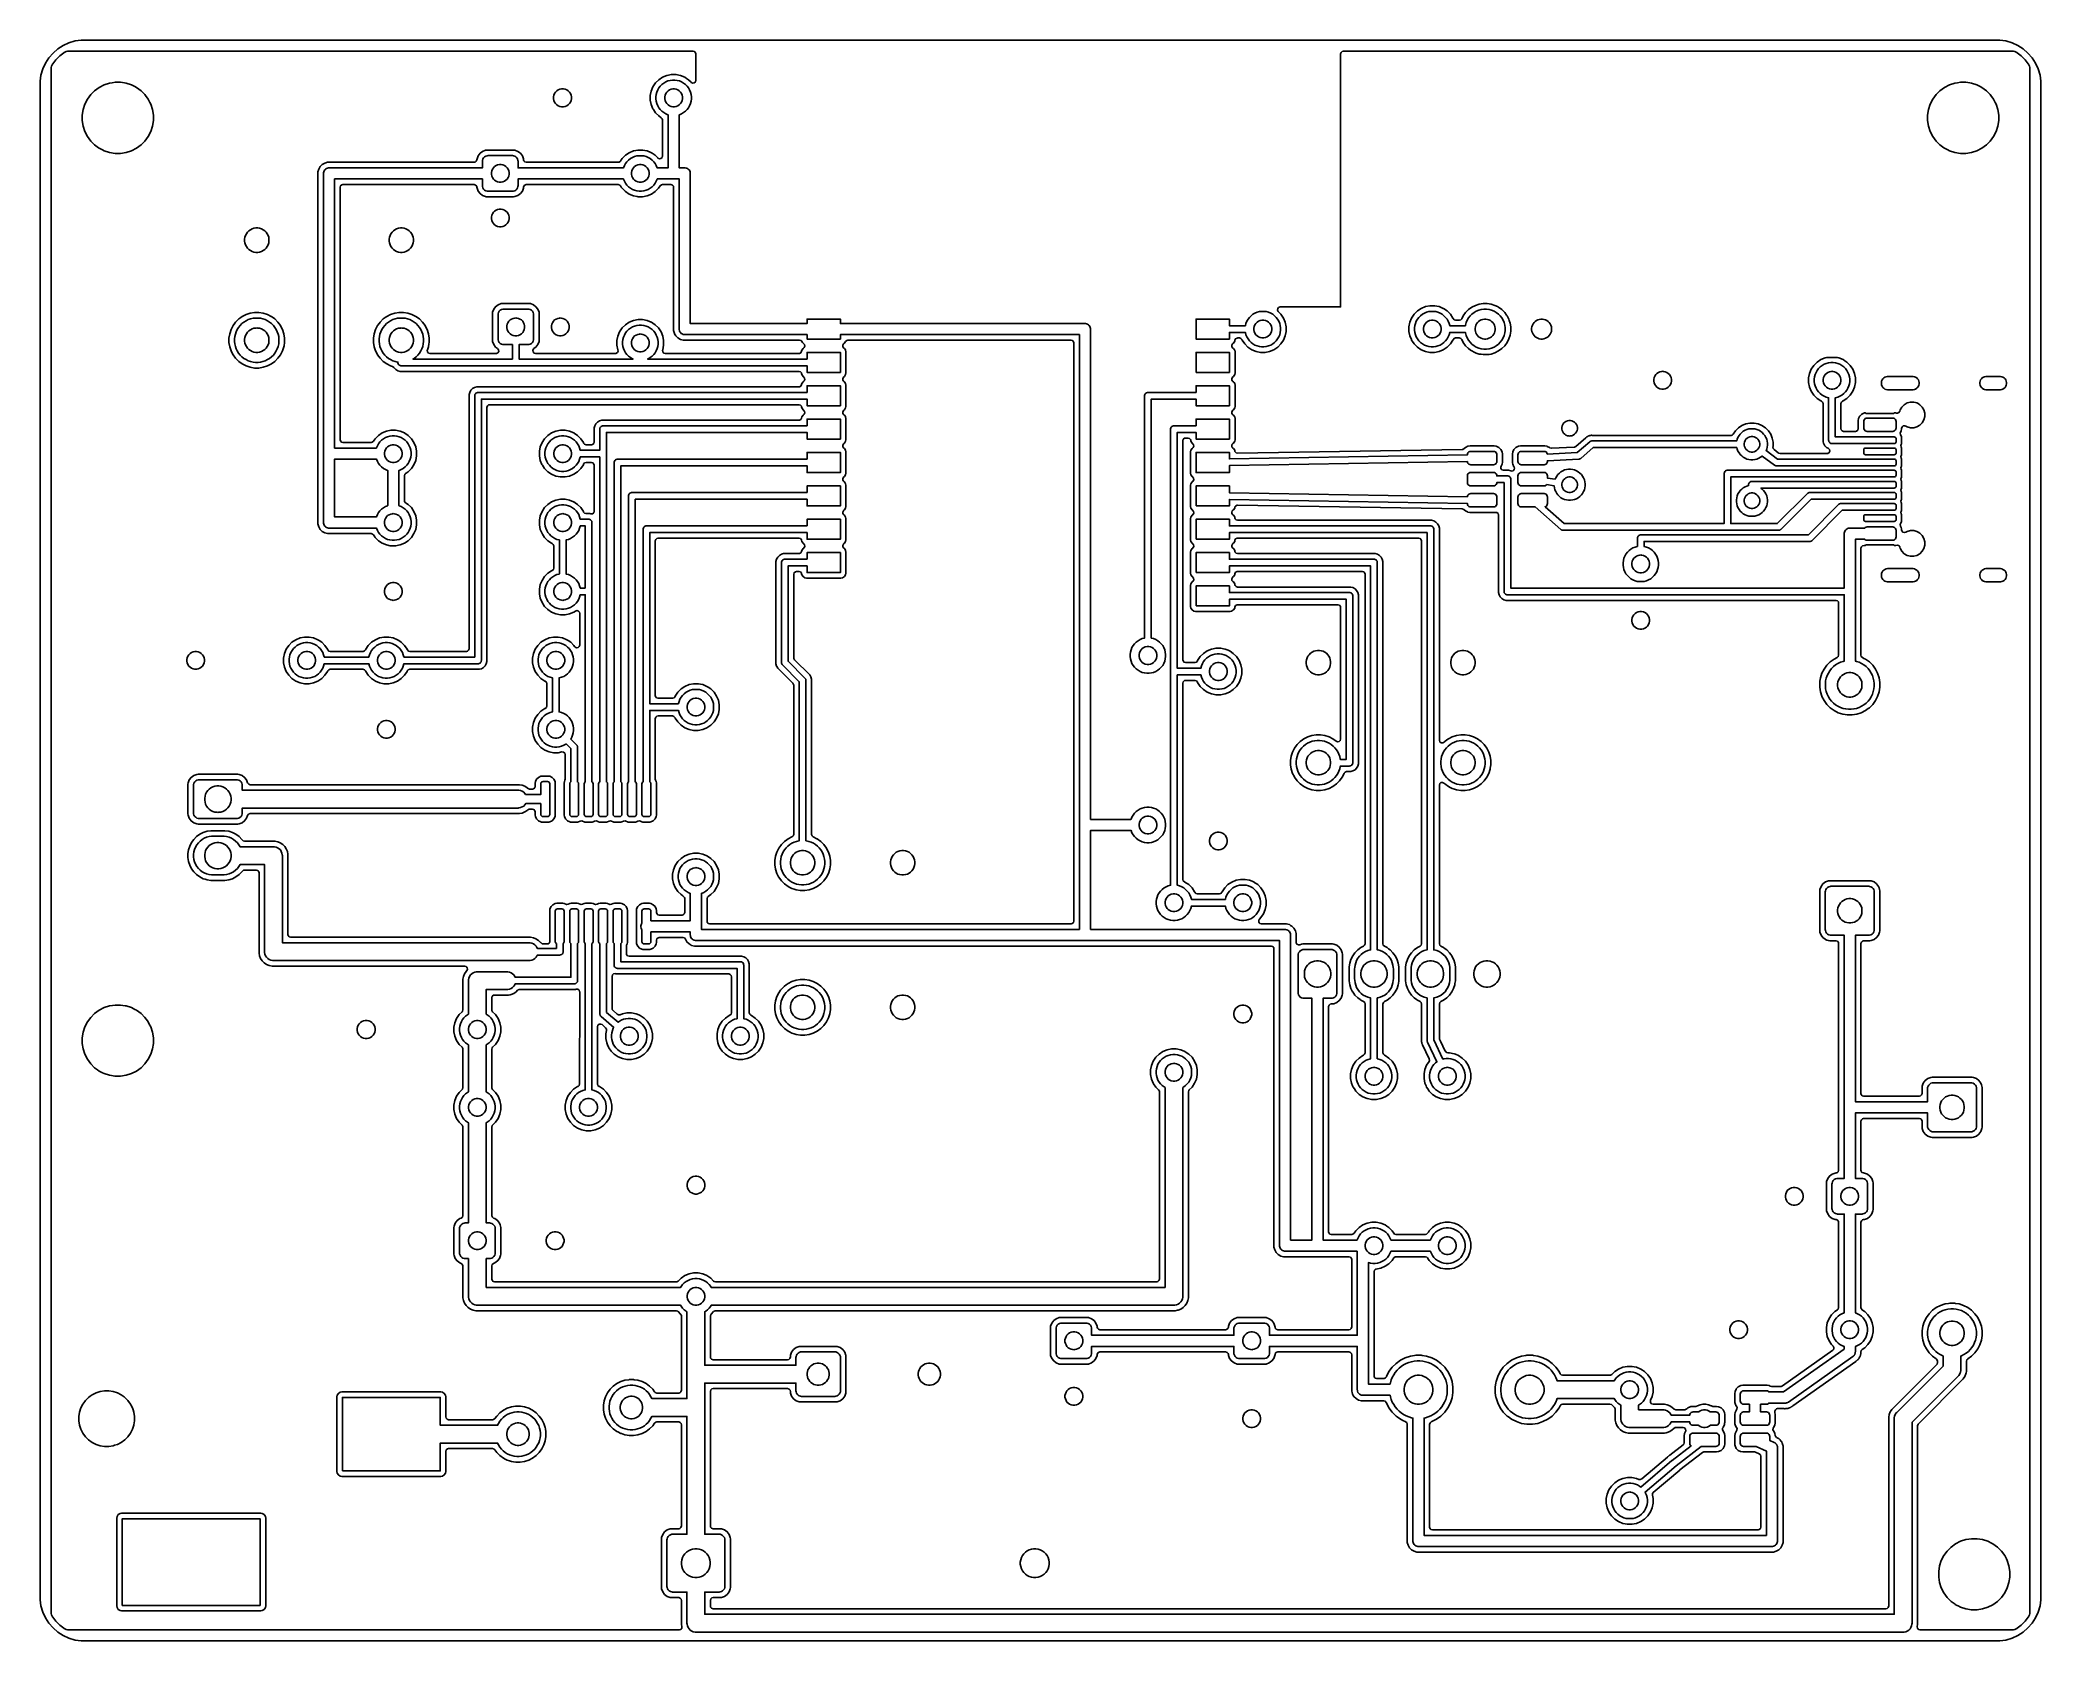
# Model space of a CAD drawing. Header units: millimetres. Extents: x 0 to 90, y 0 to 72.
import ezdxf

# ---------------------------------------------------------------- set-up
doc = ezdxf.new("R2010")
doc.units = ezdxf.units.MM
doc.layers.add('ABLATE', color=1, linetype='CONTINUOUS')

msp = doc.modelspace()

# ---------------------------------------------------------------- linework, layer by layer
at = {"layer": 'ABLATE'}
for points in [[(88.1429, 71.9975), (88.4257, 71.9568), (88.6998, 71.8763), (88.9597, 71.7576), (89.2001, 71.6031), (89.416, 71.416), (89.6031, 71.2001), (89.7576, 70.9597), (89.8763, 70.6998), (89.9568, 70.4257), (89.9975, 70.1429), (90, 70), (90, 2), (89.9975, 1.8571), (89.9568, 1.5743), (89.8763, 1.3002), (89.7576, 1.0403), (89.6031, 0.7999), (89.416, 0.584), (89.2001, 0.3969), (88.9597, 0.2424), (88.6998, 0.1237), (88.4257, 0.0432), (88.1429, 0.0025), (88, 0), (2, 0), (1.8571, 0.0025), (1.5743, 0.0432), (1.3002, 0.1237), (1.0403, 0.2424), (0.7999, 0.3969), (0.584, 0.584), (0.3969, 0.7999), (0.2424, 1.0403), (0.1237, 1.3002), (0.0432, 1.5743), (0.0025, 1.8571), (0, 2), (0, 70), (0.0025, 70.1429), (0.0432, 70.4257), (0.1237, 70.6998), (0.2424, 70.9597), (0.3969, 71.2001), (0.584, 71.416), (0.7999, 71.6031), (1.0403, 71.7576), (1.3002, 71.8763), (1.5743, 71.9568), (1.8571, 71.9975), (2, 72), (88, 72)], [(1.1821, 71.4848), (1.089, 71.434), (1.0741, 71.4244), (0.8942, 71.2897), (0.8808, 71.2781), (0.7219, 71.1192), (0.7103, 71.1058), (0.5756, 70.9259), (0.566, 70.911), (0.5152, 70.8179), (0.5, 70.7584), (0.5, 68.626), (0.5, 58.5984), (0.5, 38.5279), (0.5, 27.126), (0.5, 10.0984), (0.5, 5.5247), (0.5, 1.2416), (0.5152, 1.1821), (0.566, 1.089), (0.5756, 1.0741), (0.7103, 0.8942), (0.7219, 0.8808), (0.8808, 0.7219), (0.8942, 0.7103), (1.0741, 0.5756), (1.089, 0.566), (1.1821, 0.5152), (1.2416, 0.5), (28.7453, 0.5), (28.752, 0.5002), (28.8179, 0.5234), (28.8607, 0.5786), (28.867, 0.6482), (28.8495, 0.7359), (28.8495, 1.8255), (28.8383, 1.877), (28.7925, 1.9298), (28.7255, 1.9495), (28.4021, 1.9495), (28.3425, 1.9559), (28.2526, 1.9894), (28.2077, 2.0062), (28.2077, 2.0062), (28.0925, 2.0925), (28.0925, 2.0925), (28.0062, 2.2077), (28.0062, 2.2077), (27.9559, 2.3425), (27.9495, 2.4021), (27.9495, 2.4021), (27.9495, 4.5979), (27.9495, 4.5979), (27.9498, 4.6005), (27.9559, 4.6575), (28.0062, 4.7923), (28.0062, 4.7923), (28.0925, 4.9075), (28.0925, 4.9075), (28.2077, 4.9938), (28.2077, 4.9938), (28.3425, 5.0441), (28.4021, 5.0505), (28.4021, 5.0505), (28.7255, 5.0505), (28.777, 5.0617), (28.8298, 5.1075), (28.8495, 5.1745), (28.8495, 9.7255), (28.8383, 9.777), (28.7925, 9.8298), (28.7255, 9.8495), (27.7424, 9.8495), (27.6975, 9.8411), (27.6421, 9.7984), (27.5576, 9.6821), (27.4179, 9.5424), (27.258, 9.4262), (27.0819, 9.3365), (26.894, 9.2754), (26.6988, 9.2445), (26.6988, 9.2445), (26.5012, 9.2445), (26.5012, 9.2445), (26.4036, 9.26), (26.306, 9.2754), (26.1525, 9.3253), (26.1181, 9.3365), (26.1181, 9.3365), (26.118, 9.3365), (25.9957, 9.3988), (25.942, 9.4262), (25.7821, 9.5424), (25.6424, 9.6821), (25.5262, 9.842), (25.5154, 9.8631), (25.4365, 10.0181), (25.3754, 10.206), (25.3445, 10.4012), (25.3445, 10.5988), (25.3754, 10.794), (25.4365, 10.982), (25.5262, 11.158), (25.6424, 11.3179), (25.7821, 11.4576), (25.942, 11.5738), (26.118, 11.6635), (26.306, 11.7246), (26.4777, 11.7518), (26.5012, 11.7555), (26.6988, 11.7555), (26.7255, 11.7513), (26.894, 11.7246), (27.0819, 11.6635), (27.258, 11.5738), (27.4179, 11.4576), (27.5576, 11.3179), (27.6418, 11.2021), (27.6421, 11.2016), (27.6754, 11.1702), (27.7424, 11.1505), (28.7255, 11.1505), (28.777, 11.1617), (28.8298, 11.2075), (28.8495, 11.2745), (28.8495, 14.6135), (28.8467, 14.6399), (28.8132, 14.7012), (28.7012, 14.8132), (28.6805, 14.8298), (28.6135, 14.8495), (19.6059, 14.8495), (19.6059, 14.8495), (19.4803, 14.8745), (19.4803, 14.8745), (19.4803, 14.8745), (19.3619, 14.9235), (19.3619, 14.9235), (19.3619, 14.9235), (19.2553, 14.9947), (19.2553, 14.9947), (19.1647, 15.0853), (19.1647, 15.0853), (19.0935, 15.1919), (19.0935, 15.1919), (19.0445, 15.3103), (19.0445, 15.3103), (19.0195, 15.4359), (19.0195, 15.4359), (19.0195, 15.4359), (19.0195, 15.5641), (19.0195, 16.8672), (19.0192, 16.8761), (18.9948, 16.9415), (18.9388, 16.9834), (18.8777, 17.0062), (18.8777, 17.0062), (18.7625, 17.0925), (18.7625, 17.0925), (18.6762, 17.2077), (18.6762, 17.2077), (18.6259, 17.3425), (18.6195, 17.4021), (18.6195, 17.4021), (18.6195, 18.5979), (18.6195, 18.5979), (18.6195, 18.5979), (18.6259, 18.6575), (18.6762, 18.7923), (18.6762, 18.7923), (18.7625, 18.9075), (18.7625, 18.9075), (18.8777, 18.9938), (18.8777, 18.9938), (18.9388, 19.0166), (18.947, 19.02), (18.9998, 19.0658), (19.0195, 19.1328), (19.0195, 23.1135), (19.0167, 23.1399), (18.9832, 23.2012), (18.854, 23.3303), (18.7391, 23.5024), (18.6599, 23.6936), (18.6599, 23.6936), (18.6195, 23.8965), (18.6195, 24.1035), (18.6599, 24.3064), (18.6599, 24.3064), (18.7391, 24.4976), (18.854, 24.6697), (18.854, 24.6697), (18.9832, 24.7988), (18.9998, 24.8195), (19.0195, 24.8865), (19.0195, 26.6135), (19.0167, 26.6399), (18.9832, 26.7012), (18.854, 26.8303), (18.7391, 27.0024), (18.6599, 27.1936), (18.6599, 27.1936), (18.6195, 27.3965), (18.6195, 27.6035), (18.6599, 27.8064), (18.6599, 27.8064), (18.7391, 27.9976), (18.854, 28.1697), (18.854, 28.1697), (18.9832, 28.2988), (18.9998, 28.3195), (19.0195, 28.3865), (19.0195, 29.7641), (19.0445, 29.8897), (19.0445, 29.8897), (19.0935, 30.0081), (19.0935, 30.0081), (19.1647, 30.1147), (19.1647, 30.1147), (19.1879, 30.1378), (19.1939, 30.1443), (19.2229, 30.2079), (19.213, 30.277), (19.1672, 30.3298), (19.1002, 30.3495), (10.5641, 30.3495), (10.4359, 30.3495), (10.4359, 30.3495), (10.3103, 30.3745), (10.3103, 30.3745), (10.3103, 30.3745), (10.1919, 30.4235), (10.1919, 30.4235), (10.1919, 30.4235), (10.0853, 30.4947), (10.0853, 30.4947), (9.9947, 30.5853), (9.9947, 30.5853), (9.9235, 30.6919), (9.9235, 30.6919), (9.8745, 30.8103), (9.8745, 30.8103), (9.8495, 30.9359), (9.8495, 30.9359), (9.8495, 30.9359), (9.8495, 34.5455), (9.8383, 34.597), (9.7925, 34.6498), (9.7255, 34.6695), (9.2006, 34.6695), (9.1556, 34.6611), (9.1003, 34.6184), (9.0797, 34.59), (8.955, 34.4653), (8.8123, 34.3617), (8.6551, 34.2816), (8.4874, 34.2271), (8.3132, 34.1995), (7.6868, 34.1995), (7.6868, 34.1995), (7.5126, 34.2271), (7.4297, 34.254), (7.3449, 34.2816), (7.3449, 34.2816), (7.3449, 34.2816), (7.262, 34.3238), (7.1877, 34.3617), (7.045, 34.4653), (6.9203, 34.59), (6.8167, 34.7327), (6.7366, 34.8899), (6.6821, 35.0576), (6.6545, 35.2318), (6.6545, 35.4082), (6.6821, 35.5824), (6.7366, 35.7501), (6.8167, 35.9073), (6.9203, 36.05), (7.045, 36.1747), (7.1877, 36.2783), (7.3449, 36.3584), (7.5126, 36.4129), (7.6868, 36.4405), (7.6868, 36.4405), (8.3132, 36.4405), (8.3132, 36.4405), (8.4874, 36.4129), (8.6551, 36.3584), (8.8123, 36.2783), (8.955, 36.1747), (8.955, 36.1747), (9.0797, 36.05), (9.1003, 36.0216), (9.1335, 35.9902), (9.2006, 35.9705), (10.5641, 35.9705), (10.6897, 35.9455), (10.6897, 35.9455), (10.8081, 35.8965), (10.8081, 35.8965), (10.9147, 35.8253), (10.9147, 35.8253), (11.0053, 35.7347), (11.0053, 35.7347), (11.0765, 35.6281), (11.0765, 35.6281), (11.0765, 35.6281), (11.1255, 35.5097), (11.1255, 35.5097), (11.1255, 35.5097), (11.1505, 35.3841), (11.1505, 31.7745), (11.1617, 31.723), (11.2075, 31.6702), (11.2745, 31.6505), (22.0641, 31.6505), (22.0641, 31.6505), (22.1897, 31.6255), (22.1897, 31.6255), (22.3081, 31.5765), (22.3081, 31.5765), (22.4147, 31.5053), (22.4147, 31.5053), (22.4147, 31.5053), (22.4831, 31.4368), (22.5038, 31.4202), (22.5326, 31.4117), (22.5543, 31.3793), (22.5867, 31.3576), (22.625, 31.35), (22.825, 31.35), (22.8633, 31.3576), (22.8957, 31.3793), (22.9174, 31.4117), (22.925, 31.45), (22.925, 32.825), (22.9245, 32.8275), (22.9245, 32.8583), (22.9344, 32.9264), (22.9858, 33.0315), (23.0685, 33.1142), (23.1736, 33.1656), (23.2417, 33.1755), (23.2417, 33.1755), (23.5083, 33.1755), (23.5083, 33.1755), (23.5764, 33.1656), (23.6455, 33.1318), (23.6856, 33.12), (23.7545, 33.1318), (23.8236, 33.1656), (23.8236, 33.1656), (23.8917, 33.1755), (23.8917, 33.1755), (24.1583, 33.1755), (24.1583, 33.1755), (24.2264, 33.1656), (24.2955, 33.1318), (24.3356, 33.12), (24.4045, 33.1318), (24.4736, 33.1656), (24.4736, 33.1656), (24.5417, 33.1755), (24.5417, 33.1755), (24.8083, 33.1755), (24.8083, 33.1755), (24.8764, 33.1656), (24.9455, 33.1318), (24.9856, 33.12), (25.0545, 33.1318), (25.1236, 33.1656), (25.1236, 33.1656), (25.1917, 33.1755), (25.1917, 33.1755), (25.4583, 33.1755), (25.4583, 33.1755), (25.5264, 33.1656), (25.5955, 33.1318), (25.6356, 33.12), (25.7045, 33.1318), (25.7736, 33.1656), (25.7736, 33.1656), (25.8417, 33.1755), (25.8417, 33.1755), (26.1083, 33.1755), (26.1083, 33.1755), (26.1764, 33.1656), (26.2815, 33.1142), (26.3642, 33.0315), (26.3642, 33.0315), (26.3642, 33.0315), (26.4156, 32.9264), (26.4255, 32.8583), (26.4255, 32.8275), (26.425, 32.825), (26.425, 31.45), (26.4255, 31.4475), (26.4255, 31.4167), (26.4156, 31.3486), (26.3855, 31.2871), (26.3729, 31.233), (26.372, 30.9249), (26.3832, 30.873), (26.429, 30.8202), (26.496, 30.8005), (31.5527, 30.8005), (31.5527, 30.8005), (31.6546, 30.7732), (31.7459, 30.7205), (31.8205, 30.6459), (31.8732, 30.5546), (31.9005, 30.4527), (31.9005, 30.4527), (31.9005, 28.5984), (31.9005, 28.254), (31.9006, 28.2496), (31.9226, 28.1833), (31.977, 28.1395), (31.9976, 28.1309), (31.9976, 28.1309), (31.9976, 28.1309), (32.1697, 28.016), (32.316, 27.8697), (32.316, 27.8697), (32.4309, 27.6976), (32.5101, 27.5064), (32.5505, 27.3035), (32.5505, 27.0965), (32.5101, 26.8936), (32.4309, 26.7024), (32.316, 26.5303), (32.1697, 26.384), (31.9976, 26.2691), (31.8064, 26.1899), (31.6035, 26.1495), (31.6035, 26.1495), (31.3965, 26.1495), (31.3965, 26.1495), (31.3965, 26.1495), (31.1936, 26.1899), (31.0024, 26.2691), (30.8303, 26.384), (30.8303, 26.384), (30.684, 26.5303), (30.5837, 26.6805), (30.5691, 26.7024), (30.523, 26.8137), (30.4899, 26.8936), (30.4899, 26.8936), (30.4495, 27.0965), (30.4495, 27.3035), (30.4899, 27.5064), (30.4899, 27.5064), (30.5691, 27.6976), (30.684, 27.8697), (30.8303, 28.016), (31.0024, 28.1309), (31.0024, 28.1309), (31.023, 28.1395), (31.027, 28.1412), (31.0798, 28.187), (31.0995, 28.254), (31.0995, 29.8755), (31.0883, 29.927), (31.0425, 29.9798), (30.9755, 29.9995), (26.0307, 29.9995), (26.0281, 29.9993), (25.9701, 29.9995), (25.9697, 29.9995), (25.9694, 29.9995), (25.9173, 29.9995), (25.9173, 29.9995), (25.9167, 29.9996), (25.9165, 29.9996), (25.9161, 29.9997), (25.9161, 29.9997), (25.9161, 29.9997), (25.8848, 30.0081), (25.8698, 30.0112), (25.8007, 30.0012), (25.748, 29.9554), (25.7284, 29.8883), (25.7302, 28.4418), (25.7355, 28.4062), (25.7736, 28.3477), (25.9613, 28.1873), (26.0199, 28.1595), (26.0893, 28.167), (26.1936, 28.2101), (26.1936, 28.2101), (26.3965, 28.2505), (26.3965, 28.2505), (26.6035, 28.2505), (26.6035, 28.2505), (26.8064, 28.2101), (26.8064, 28.2101), (26.9287, 28.1595), (26.9976, 28.1309), (26.9976, 28.1309), (27.1697, 28.016), (27.316, 27.8697), (27.316, 27.8697), (27.4309, 27.6976), (27.5101, 27.5064), (27.5505, 27.3035), (27.5505, 27.0965), (27.5101, 26.8936), (27.4309, 26.7024), (27.316, 26.5303), (27.1697, 26.384), (26.9976, 26.2691), (26.8064, 26.1899), (26.6035, 26.1495), (26.6035, 26.1495), (26.3965, 26.1495), (26.3965, 26.1495), (26.3965, 26.1495), (26.1936, 26.1899), (26.0024, 26.2691), (25.8303, 26.384), (25.8303, 26.384), (25.684, 26.5303), (25.5837, 26.6805), (25.5691, 26.7024), (25.523, 26.8137), (25.4899, 26.8936), (25.4899, 26.8936), (25.4495, 27.0965), (25.4495, 27.3035), (25.4808, 27.4609), (25.4779, 27.5208), (25.4398, 27.5793), (25.4115, 27.6035), (25.2773, 27.7182), (25.2144, 27.7467), (25.1453, 27.7368), (25.0925, 27.691), (25.0727, 27.624), (25.0711, 25.0538), (25.0712, 25.0493), (25.0933, 24.983), (25.1477, 24.9392), (25.1676, 24.9309), (25.1676, 24.9309), (25.1676, 24.9309), (25.3397, 24.816), (25.486, 24.6697), (25.486, 24.6697), (25.6009, 24.4976), (25.6801, 24.3064), (25.7205, 24.1035), (25.7205, 23.8965), (25.6801, 23.6936), (25.6009, 23.5024), (25.486, 23.3303), (25.3397, 23.184), (25.1676, 23.0691), (24.9764, 22.9899), (24.7735, 22.9495), (24.7735, 22.9495), (24.5665, 22.9495), (24.5665, 22.9495), (24.5665, 22.9495), (24.3636, 22.9899), (24.1724, 23.0691), (24.0003, 23.184), (24.0003, 23.184), (23.854, 23.3303), (23.7391, 23.5024), (23.6599, 23.6936), (23.6599, 23.6936), (23.6195, 23.8965), (23.6195, 24.1035), (23.6599, 24.3064), (23.6599, 24.3064), (23.7391, 24.4976), (23.854, 24.6697), (24.0003, 24.816), (24.1724, 24.9309), (24.1936, 24.9397), (24.1976, 24.9415), (24.2504, 24.9872), (24.2701, 25.0542), (24.2727, 29.1887), (24.2718, 29.2037), (24.2441, 29.2679), (24.1862, 29.307), (24.1163, 29.3085), (24.0835, 29.2996), (24.0835, 29.2996), (24.0832, 29.2996), (24.0832, 29.2996), (24.0827, 29.2995), (24.0827, 29.2995), (24.0827, 29.2995), (24.0303, 29.2995), (24.0302, 29.2995), (23.9781, 29.2994), (23.9781, 29.2994), (23.9711, 29.2994), (23.9693, 29.2995), (21.5708, 29.2995), (21.5444, 29.2967), (21.4831, 29.2632), (21.4147, 29.1947), (21.3081, 29.1235), (21.1897, 29.0745), (21.1486, 29.0663), (21.0641, 29.0495), (20.4445, 29.0495), (20.393, 29.0383), (20.3402, 28.9925), (20.3205, 28.9255), (20.3205, 28.3865), (20.3233, 28.3601), (20.3568, 28.2988), (20.486, 28.1697), (20.486, 28.1697), (20.6009, 27.9976), (20.6801, 27.8064), (20.7205, 27.6035), (20.7205, 27.3965), (20.6801, 27.1936), (20.6009, 27.0024), (20.486, 26.8303), (20.486, 26.8303), (20.486, 26.8303), (20.3568, 26.7012), (20.3402, 26.6805), (20.3205, 26.6135), (20.3205, 24.8865), (20.3233, 24.8601), (20.3568, 24.7988), (20.486, 24.6697), (20.486, 24.6697), (20.6009, 24.4976), (20.6801, 24.3064), (20.7205, 24.1035), (20.7205, 23.8965), (20.6801, 23.6936), (20.6009, 23.5024), (20.486, 23.3303), (20.486, 23.3303), (20.486, 23.3303), (20.3568, 23.2012), (20.3402, 23.1805), (20.3205, 23.1135), (20.3205, 19.1328), (20.3208, 19.1239), (20.3452, 19.0585), (20.4012, 19.0166), (20.4623, 18.9938), (20.4623, 18.9938), (20.5775, 18.9075), (20.5775, 18.9075), (20.6638, 18.7923), (20.6638, 18.7923), (20.6942, 18.7109), (20.7141, 18.6575), (20.7205, 18.5979), (20.7205, 17.4021), (20.7141, 17.3425), (20.6638, 17.2077), (20.5775, 17.0925), (20.4623, 17.0062), (20.4011, 16.9834), (20.393, 16.98), (20.3402, 16.9342), (20.3205, 16.8672), (20.3205, 16.2745), (20.3317, 16.223), (20.3775, 16.1702), (20.4445, 16.1505), (28.6135, 16.1505), (28.6399, 16.1533), (28.7012, 16.1868), (28.8303, 16.316), (28.8303, 16.316), (29.0024, 16.4309), (29.1936, 16.5101), (29.1936, 16.5101), (29.3965, 16.5505), (29.3965, 16.5505), (29.6035, 16.5505), (29.6035, 16.5505), (29.8064, 16.5101), (29.8064, 16.5101), (29.9976, 16.4309), (30.0836, 16.3735), (30.1697, 16.316), (30.2988, 16.1868), (30.3195, 16.1702), (30.3865, 16.1505), (50.2255, 16.1505), (50.277, 16.1617), (50.3298, 16.2075), (50.3495, 16.2745), (50.3495, 24.6935), (50.3467, 24.7199), (50.3132, 24.7812), (50.184, 24.9103), (50.0882, 25.0538), (50.0691, 25.0824), (50.0644, 25.0936), (49.9899, 25.2736), (49.9899, 25.2736), (49.9495, 25.4765), (49.9495, 25.6835), (49.9899, 25.8864), (49.9899, 25.8864), (50.0691, 26.0776), (50.184, 26.2497), (50.3303, 26.396), (50.5024, 26.5109), (50.6936, 26.5901), (50.6936, 26.5901), (50.8965, 26.6305), (50.8965, 26.6305), (51.1035, 26.6305), (51.1035, 26.6305), (51.3064, 26.5901), (51.3064, 26.5901), (51.4976, 26.5109), (51.5586, 26.4702), (51.6697, 26.396), (51.816, 26.2497), (51.816, 26.2497), (51.9309, 26.0776), (52.0101, 25.8864), (52.0505, 25.6835), (52.0505, 25.4765), (52.0101, 25.2736), (51.9309, 25.0824), (51.816, 24.9103), (51.816, 24.9103), (51.816, 24.9103), (51.6868, 24.7812), (51.6702, 24.7605), (51.6505, 24.6935), (51.6505, 15.4359), (51.6255, 15.3103), (51.5765, 15.1919), (51.5053, 15.0853), (51.4147, 14.9947), (51.3081, 14.9235), (51.1897, 14.8745), (51.1676, 14.8701), (51.0641, 14.8495), (30.3865, 14.8495), (30.3601, 14.8467), (30.2988, 14.8132), (30.1868, 14.7012), (30.1702, 14.6805), (30.1505, 14.6135), (30.1505, 12.7745), (30.1617, 12.723), (30.2075, 12.6702), (30.2745, 12.6505), (33.6255, 12.6505), (33.677, 12.6617), (33.7298, 12.7075), (33.7495, 12.7745), (33.7495, 12.7979), (33.7495, 12.7979), (33.7505, 12.8068), (33.7559, 12.8575), (33.8062, 12.9923), (33.8062, 12.9923), (33.8925, 13.1075), (33.8925, 13.1075), (34.0077, 13.1938), (34.0077, 13.1938), (34.1425, 13.2441), (34.2021, 13.2505), (34.2021, 13.2505), (35.7979, 13.2505), (35.7979, 13.2505), (35.7979, 13.2505), (35.7979, 13.2505), (35.8575, 13.2441), (35.8575, 13.2441), (35.9923, 13.1938), (35.9923, 13.1938), (36.1075, 13.1075), (36.1075, 13.1075), (36.1938, 12.9923), (36.1938, 12.9923), (36.2324, 12.8888), (36.2441, 12.8575), (36.2505, 12.7979), (36.2505, 11.2021), (36.2441, 11.1425), (36.1938, 11.0077), (36.1075, 10.8925), (35.9923, 10.8062), (35.8575, 10.7559), (35.7979, 10.7495), (34.2021, 10.7495), (34.1494, 10.7552), (34.1425, 10.7559), (34.1425, 10.7559), (34.0077, 10.8062), (34.0077, 10.8062), (33.8925, 10.8925), (33.8925, 10.8925), (33.8062, 11.0077), (33.8062, 11.0077), (33.7559, 11.1425), (33.7495, 11.2021), (33.7495, 11.2255), (33.7383, 11.277), (33.6925, 11.3298), (33.6255, 11.3495), (30.2745, 11.3495), (30.223, 11.3383), (30.1702, 11.2925), (30.1505, 11.2255), (30.1505, 5.1745), (30.1617, 5.123), (30.2075, 5.0702), (30.2745, 5.0505), (30.5979, 5.0505), (30.5979, 5.0505), (30.5979, 5.0505), (30.5979, 5.0505), (30.6575, 5.0441), (30.6575, 5.0441), (30.7923, 4.9938), (30.7923, 4.9938), (30.9075, 4.9075), (30.9075, 4.9075), (30.9938, 4.7923), (30.9938, 4.7923), (30.9938, 4.7923), (31.0441, 4.6575), (31.0505, 4.5979), (31.0505, 2.4021), (31.0441, 2.3425), (30.9938, 2.2077), (30.9075, 2.0925), (30.7923, 2.0062), (30.6575, 1.9559), (30.5979, 1.9495), (30.5979, 1.9495), (30.2745, 1.9495), (30.223, 1.9383), (30.1702, 1.8925), (30.1505, 1.8255), (30.1505, 1.5745), (30.1617, 1.523), (30.2075, 1.4702), (30.2745, 1.4505), (83.0255, 1.4505), (83.077, 1.4617), (83.1298, 1.5075), (83.1495, 1.5745), (83.1495, 10.0641), (83.1745, 10.1897), (83.1745, 10.1897), (83.2235, 10.3081), (83.2642, 10.3691), (83.2642, 10.3691), (83.2947, 10.4147), (83.2947, 10.4147), (85.3132, 12.4331), (85.3298, 12.4538), (85.3495, 12.5208), (85.3495, 12.5804), (85.3372, 12.6343), (85.2951, 12.6807), (85.2961, 12.6821), (85.2922, 12.6849), (85.2922, 12.6849), (85.1202, 12.8099), (84.9699, 12.9602), (84.9699, 12.9602), (84.845, 13.1322), (84.7484, 13.3216), (84.7456, 13.3303), (84.6828, 13.5238), (84.6495, 13.7337), (84.6495, 13.9463), (84.6828, 14.1562), (84.7484, 14.3584), (84.845, 14.5478), (84.9699, 14.7198), (85.1202, 14.8701), (85.2922, 14.995), (85.4816, 15.0916), (85.6838, 15.1572), (85.845, 15.1828), (85.8937, 15.1905), (86.1063, 15.1905), (86.155, 15.1828), (86.3162, 15.1572), (86.3162, 15.1572), (86.3162, 15.1572), (86.5184, 15.0916), (86.5184, 15.0916), (86.5184, 15.0916), (86.7078, 14.995), (86.8798, 14.8701), (87.0301, 14.7198), (87.155, 14.5478), (87.155, 14.5478), (87.1551, 14.5478), (87.2516, 14.3584), (87.3172, 14.1562), (87.3505, 13.9463), (87.3505, 13.7337), (87.3172, 13.5238), (87.2516, 13.3216), (87.1551, 13.1322), (87.155, 13.1322), (87.155, 13.1322), (87.0301, 12.9602), (87.0301, 12.9602), (87.0301, 12.9602), (86.8798, 12.8099), (86.7078, 12.6849), (86.7078, 12.6849), (86.7039, 12.6821), (86.7046, 12.6811), (86.6702, 12.6474), (86.6505, 12.5804), (86.6505, 12.1359), (86.6459, 12.1126), (86.6362, 12.0641), (86.6255, 12.0103), (86.5765, 11.8919), (86.5053, 11.7853), (86.5053, 11.7853), (84.4868, 9.7669), (84.4702, 9.7462), (84.4505, 9.6792), (84.4505, 3.126), (84.4505, 0.7359), (84.4505, 0.7359), (84.433, 0.6482), (84.4319, 0.6416), (84.4419, 0.5725), (84.4876, 0.5197), (84.5547, 0.5), (88.7584, 0.5), (88.8179, 0.5152), (88.911, 0.566), (88.9259, 0.5756), (89.1058, 0.7103), (89.1192, 0.7219), (89.2781, 0.8808), (89.2897, 0.8942), (89.4244, 1.0741), (89.434, 1.089), (89.4848, 1.1821), (89.5, 1.2416), (89.5, 70.7584), (89.4848, 70.8179), (89.434, 70.911), (89.4244, 70.9259), (89.2897, 71.1058), (89.2781, 71.1192), (89.1192, 71.2781), (89.1058, 71.2897), (88.9259, 71.4244), (88.911, 71.434), (88.8179, 71.4848), (88.7584, 71.5), (58.624, 71.5), (58.5725, 71.4888), (58.5197, 71.443), (58.5, 71.376), (58.5, 68.626), (58.5, 60), (55.785, 60), (55.7761, 59.9997), (55.7107, 59.9753), (55.6688, 59.9193), (55.6638, 59.8496), (55.6973, 59.7883), (55.816, 59.6697), (55.816, 59.6697), (55.816, 59.6697), (55.9309, 59.4976), (56.0101, 59.3064), (56.0505, 59.1035), (56.0505, 59.1035), (56.0505, 58.8965), (56.0101, 58.6936), (55.9309, 58.5024), (55.816, 58.3303), (55.6697, 58.184), (55.4976, 58.0691), (55.3064, 57.9899), (55.1035, 57.9495), (55.1035, 57.9495), (54.8965, 57.9495), (54.8965, 57.9495), (54.8965, 57.9495), (54.6936, 57.9899), (54.5024, 58.0691), (54.3303, 58.184), (54.3303, 58.184), (54.184, 58.3303), (54.0691, 58.5024), (54.0691, 58.5024), (54.0691, 58.5024), (54.0605, 58.523), (54.0588, 58.527), (54.013, 58.5798), (53.946, 58.5995), (53.867, 58.5995), (53.8385, 58.5962), (53.7778, 58.5616), (53.7454, 58.4997), (53.736, 58.4523), (53.736, 58.4523), (53.6806, 58.3694), (53.6562, 58.3531), (53.6329, 58.3329), (53.6027, 58.2698), (53.6114, 58.2005), (53.6562, 58.1469), (53.6806, 58.1306), (53.7259, 58.0628), (53.736, 58.0477), (53.736, 58.0477), (53.7505, 57.9747), (53.7505, 57.9747), (53.7505, 57.9747), (53.7505, 57.0253), (53.736, 56.9523), (53.6806, 56.8694), (53.6562, 56.8531), (53.6329, 56.8329), (53.6027, 56.7698), (53.6114, 56.7005), (53.6562, 56.6469), (53.6806, 56.6306), (53.7034, 56.5965), (53.736, 56.5477), (53.736, 56.5477), (53.7505, 56.4747), (53.7505, 56.4747), (53.7505, 56.4747), (53.7505, 55.5253), (53.736, 55.4523), (53.6806, 55.3694), (53.6562, 55.3531), (53.6329, 55.3329), (53.6027, 55.2698), (53.6114, 55.2005), (53.6562, 55.1469), (53.6806, 55.1306), (53.7249, 55.0642), (53.736, 55.0477), (53.736, 55.0477), (53.7505, 54.9747), (53.7505, 54.9747), (53.7505, 54.9747), (53.7505, 54.0253), (53.736, 53.9523), (53.6806, 53.8694), (53.6562, 53.8531), (53.6329, 53.8329), (53.628, 53.8227), (53.6196, 53.8152), (53.6132, 53.7918), (53.6027, 53.7698), (53.6041, 53.7587), (53.6011, 53.7478), (53.6084, 53.7246), (53.6114, 53.7005), (53.6186, 53.6919), (53.622, 53.6811), (53.6357, 53.6606), (53.6806, 53.6306), (53.736, 53.5477), (53.7465, 53.4946), (53.7602, 53.4741), (53.798, 53.4375), (53.8654, 53.419), (63.9701, 53.5858), (63.9944, 53.5886), (64.0557, 53.6221), (64.1117, 53.678), (64.1117, 53.678), (64.1117, 53.678), (64.2247, 53.7356), (64.2375, 53.7377), (64.3185, 53.7505), (65.4065, 53.7505), (65.5003, 53.7356), (65.5185, 53.7264), (65.6133, 53.678), (65.6133, 53.678), (65.6133, 53.678), (65.703, 53.5883), (65.703, 53.5883), (65.703, 53.5883), (65.7606, 53.4753), (65.7755, 53.3815), (65.7755, 53.0185), (65.7755, 53.0185), (65.7606, 52.9247), (65.7606, 52.9247), (65.7128, 52.8308), (65.7005, 52.7921), (65.7105, 52.723), (65.7562, 52.6702), (65.8233, 52.6505), (66.0527, 52.6505), (66.0527, 52.6505), (66.1546, 52.6232), (66.1546, 52.6232), (66.1624, 52.6211), (66.1628, 52.6223), (66.1847, 52.617), (66.2532, 52.6309), (66.3033, 52.6796), (66.3191, 52.7476), (66.2997, 52.8021), (66.3014, 52.803), (66.297, 52.8117), (66.297, 52.8117), (66.2394, 52.9247), (66.2308, 52.9787), (66.2245, 53.0185), (66.2245, 53.3815), (66.2394, 53.4753), (66.297, 53.5883), (66.297, 53.5883), (66.3867, 53.678), (66.3867, 53.678), (66.3867, 53.678), (66.4997, 53.7356), (66.5125, 53.7377), (66.5935, 53.7505), (67.6815, 53.7505), (67.7753, 53.7356), (67.7935, 53.7264), (67.8883, 53.678), (67.8883, 53.678), (67.8886, 53.6779), (67.9141, 53.6583), (67.982, 53.6419), (68.9995, 53.6913), (69.0112, 53.6924), (69.0747, 53.7214), (69.5236, 54.1104), (69.53, 54.1164), (69.5541, 54.1405), (69.5564, 54.1418), (69.5755, 54.1555), (69.5775, 54.1572), (69.5775, 54.1572), (69.6081, 54.1721), (69.6159, 54.1762), (69.6454, 54.1932), (69.6454, 54.1932), (69.648, 54.1939), (69.67, 54.2021), (69.6724, 54.2033), (69.6724, 54.2033), (69.7058, 54.2097), (69.7144, 54.2117), (69.7473, 54.2205), (69.7499, 54.2205), (69.7734, 54.2227), (69.7759, 54.2232), (69.8099, 54.2208), (69.8187, 54.2205), (76.0582, 54.2205), (76.1077, 54.2308), (76.1613, 54.2756), (76.2617, 54.4259), (76.2617, 54.4259), (76.3941, 54.5583), (76.3941, 54.5583), (76.5498, 54.6623), (76.5498, 54.6623), (76.7227, 54.734), (76.7228, 54.734), (76.9064, 54.7705), (76.9064, 54.7705), (77.0936, 54.7705), (77.0936, 54.7705), (77.2772, 54.734), (77.2773, 54.734), (77.4502, 54.6623), (77.4502, 54.6623), (77.6059, 54.5583), (77.6059, 54.5583), (77.7383, 54.4259), (77.7383, 54.4259), (77.8423, 54.2702), (77.8423, 54.2702), (77.8423, 54.2702), (77.914, 54.0973), (77.9505, 53.9136), (77.9505, 53.7264), (77.9458, 53.7027), (77.9513, 53.6349), (77.9933, 53.5791), (78.1832, 53.4375), (78.1999, 53.4251), (78.2069, 53.4202), (78.274, 53.4005), (80.3746, 53.4005), (80.4151, 53.4073), (80.4721, 53.4478), (80.498, 53.5127), (80.4848, 53.5813), (80.4366, 53.6319), (80.4238, 53.6393), (80.3541, 53.6795), (80.2795, 53.7541), (80.2302, 53.8395), (80.2268, 53.8454), (80.2268, 53.8454), (80.2247, 53.8531), (80.1995, 53.9473), (80.1995, 55.646), (80.1994, 55.6504), (80.1774, 55.7167), (80.123, 55.7605), (80.1024, 55.7691), (79.9303, 55.884), (79.9303, 55.884), (79.784, 56.0303), (79.6691, 56.2024), (79.5899, 56.3936), (79.5899, 56.3936), (79.5495, 56.5965), (79.5495, 56.8035), (79.5899, 57.0064), (79.5899, 57.0064), (79.6691, 57.1976), (79.784, 57.3697), (79.9303, 57.516), (80.1024, 57.6309), (80.2936, 57.7101), (80.2936, 57.7101), (80.3598, 57.7233), (80.8402, 57.7233), (80.9064, 57.7101), (80.9064, 57.7101), (81.0976, 57.6309), (81.1836, 57.5735), (81.2697, 57.516), (81.416, 57.3697), (81.416, 57.3697), (81.5309, 57.1976), (81.6101, 57.0064), (81.6505, 56.8035), (81.6505, 56.5965), (81.6101, 56.3936), (81.5309, 56.2024), (81.416, 56.0303), (81.2697, 55.884), (81.0976, 55.7691), (81.077, 55.7605), (81.073, 55.7588), (81.0202, 55.713), (81.0005, 55.646), (81.0005, 54.5245), (81.0117, 54.473), (81.0575, 54.4202), (81.1245, 54.4005), (81.6555, 54.4005), (81.707, 54.4117), (81.7598, 54.4575), (81.7795, 54.5245), (81.7795, 54.8815), (81.7944, 54.9753), (81.8397, 55.0642), (81.8519, 55.0883), (81.852, 55.0883), (81.852, 55.0883), (81.9417, 55.178), (81.9417, 55.178), (81.9417, 55.178), (82.0547, 55.2356), (82.0675, 55.2377), (82.081, 55.2398), (82.0928, 55.2279), (82.1372, 55.2062), (82.18, 55.2), (83.33, 55.2), (83.3728, 55.2062), (83.4172, 55.2279), (83.429, 55.2398), (83.4553, 55.2356), (83.4553, 55.2356), (83.4724, 55.2269), (83.4799, 55.2234), (83.5493, 55.2151), (83.6121, 55.2457), (83.6485, 55.3053), (83.6508, 55.314), (83.6637, 55.3621), (83.7395, 55.4934), (83.7395, 55.4934), (83.8466, 55.6005), (83.8466, 55.6005), (83.9779, 55.6763), (84.1242, 55.7155), (84.2758, 55.7155), (84.349, 55.6959), (84.4221, 55.6763), (84.4746, 55.646), (84.5534, 55.6005), (84.6605, 55.4934), (84.7363, 55.3621), (84.7755, 55.2158), (84.7755, 55.0642), (84.7363, 54.9179), (84.6605, 54.7866), (84.5534, 54.6795), (84.4221, 54.6037), (84.2758, 54.5645), (84.2758, 54.5645), (84.1242, 54.5645), (84.1242, 54.5645), (83.9779, 54.6037), (83.9779, 54.6037), (83.9779, 54.6037), (83.9165, 54.6391), (83.8721, 54.6545), (83.803, 54.6446), (83.7502, 54.5988), (83.7305, 54.5318), (83.7305, 54.5185), (83.7305, 54.5185), (83.7305, 54.5185), (83.7156, 54.4247), (83.7156, 54.4247), (83.7156, 54.4247), (83.709, 54.4117), (83.6833, 54.3612), (83.6709, 54.3216), (83.6814, 54.2525), (83.7243, 54.1605), (83.7305, 54.1131), (83.7305, 53.8869), (83.7243, 53.8395), (83.707, 53.8024), (83.6965, 53.7667), (83.707, 53.6976), (83.7124, 53.686), (83.7243, 53.6605), (83.7305, 53.6131), (83.7305, 53.3869), (83.7243, 53.3395), (83.707, 53.3024), (83.6965, 53.2667), (83.707, 53.1976), (83.7243, 53.1605), (83.7305, 53.1131), (83.7305, 52.8869), (83.7243, 52.8395), (83.707, 52.8024), (83.6965, 52.7667), (83.707, 52.6976), (83.7243, 52.6605), (83.7305, 52.6131), (83.7305, 52.3869), (83.7243, 52.3395), (83.707, 52.3024), (83.6965, 52.2667), (83.707, 52.1976), (83.7243, 52.1605), (83.7305, 52.1131), (83.7305, 51.8869), (83.7243, 51.8395), (83.707, 51.8024), (83.6965, 51.7667), (83.707, 51.6976), (83.7243, 51.6605), (83.7305, 51.6131), (83.7305, 51.3869), (83.7243, 51.3395), (83.707, 51.3024), (83.6965, 51.2667), (83.707, 51.1976), (83.7243, 51.1605), (83.7305, 51.1131), (83.7305, 50.8869), (83.7243, 50.8395), (83.707, 50.8024), (83.6965, 50.7667), (83.707, 50.6976), (83.7121, 50.6866), (83.7243, 50.6605), (83.7305, 50.6131), (83.7305, 50.3869), (83.7243, 50.3395), (83.6814, 50.2475), (83.6704, 50.2075), (83.6833, 50.1388), (83.7156, 50.0753), (83.7244, 50.0202), (83.7305, 49.9815), (83.7305, 49.9682), (83.7394, 49.9222), (83.7826, 49.8672), (83.8486, 49.8444), (83.9165, 49.8609), (83.9779, 49.8963), (83.9779, 49.8963), (83.9779, 49.8963), (83.9779, 49.8963), (84.1242, 49.9355), (84.2758, 49.9355), (84.3256, 49.9222), (84.4221, 49.8963), (84.4724, 49.8672), (84.5534, 49.8205), (84.6605, 49.7134), (84.7363, 49.5821), (84.7755, 49.4358), (84.7755, 49.2842), (84.7363, 49.1379), (84.6605, 49.0066), (84.5534, 48.8995), (84.4221, 48.8237), (84.2758, 48.7845), (84.2758, 48.7845), (84.1242, 48.7845), (84.1242, 48.7845), (83.9779, 48.8237), (83.8466, 48.8995), (83.7395, 49.0066), (83.68, 49.1097), (83.6637, 49.1379), (83.6485, 49.1947), (83.6461, 49.2026), (83.6058, 49.2597), (83.5411, 49.286), (83.4724, 49.2731), (83.4553, 49.2644), (83.429, 49.2602), (83.4172, 49.2721), (83.3728, 49.2938), (83.33, 49.3), (82.18, 49.3), (82.1372, 49.2938), (82.0928, 49.2721), (82.081, 49.2602), (82.0451, 49.2659), (82.0451, 49.2658), (82.0421, 49.2665), (81.973, 49.2566), (81.9202, 49.2108), (81.9005, 49.1438), (81.9005, 44.3367), (81.9174, 44.2742), (81.9682, 44.2262), (82.0375, 44.1909), (82.1078, 44.1551), (82.1078, 44.1551), (82.1078, 44.155), (82.2798, 44.0301), (82.4301, 43.8798), (82.555, 43.7078), (82.555, 43.7078), (82.5551, 43.7078), (82.6516, 43.5184), (82.7172, 43.3162), (82.7505, 43.1063), (82.7505, 42.8937), (82.7172, 42.6838), (82.6516, 42.4816), (82.5551, 42.2922), (82.555, 42.2922), (82.555, 42.2922), (82.4301, 42.1202), (82.4301, 42.1202), (82.4301, 42.1202), (82.2798, 41.9699), (82.2798, 41.9699), (82.2798, 41.9699), (82.2262, 41.9309), (82.1078, 41.8449), (81.9184, 41.7484), (81.7162, 41.6828), (81.5063, 41.6495), (81.5063, 41.6495), (81.2937, 41.6495), (81.2937, 41.6495), (81.0838, 41.6828), (80.8816, 41.7484), (80.6922, 41.8449), (80.6922, 41.845), (80.6922, 41.845), (80.5202, 41.9699), (80.3699, 42.1202), (80.245, 42.2922), (80.1484, 42.4816), (80.1432, 42.4976), (80.0828, 42.6838), (80.0495, 42.8937), (80.0495, 43.1063), (80.0594, 43.1691), (80.0828, 43.3162), (80.1484, 43.5184), (80.245, 43.7078), (80.3699, 43.8798), (80.5202, 44.0301), (80.6922, 44.155), (80.8318, 44.2262), (80.8798, 44.2696), (80.8995, 44.3367), (80.8995, 46.6755), (80.8883, 46.727), (80.8425, 46.7798), (80.7755, 46.7995), (66.0527, 46.7995), (65.9473, 46.7995), (65.8454, 46.8268), (65.7541, 46.8795), (65.6795, 46.9541), (65.6268, 47.0454), (65.5995, 47.1473), (65.5995, 50.6349), (65.5995, 50.6367), (65.5788, 50.7034), (65.5254, 50.7484), (65.4561, 50.7574), (65.4311, 50.7534), (65.4065, 50.7495), (65.4065, 50.7495), (64.3185, 50.7495), (64.3185, 50.7495), (64.2247, 50.7644), (64.1998, 50.777), (64.1117, 50.822), (64.1117, 50.822), (64.1117, 50.822), (64.0557, 50.8779), (64.0368, 50.8934), (63.9701, 50.9142), (53.8654, 51.081), (53.8348, 51.0777), (53.825, 51.0721), (53.8138, 51.0707), (53.7952, 51.0552), (53.7741, 51.0431), (53.7689, 51.0331), (53.7602, 51.0259), (53.7465, 51.0054), (53.736, 50.9523), (53.6806, 50.8694), (53.6357, 50.8394), (53.622, 50.8189), (53.6027, 50.7698), (53.6114, 50.7005), (53.6562, 50.6469), (53.6806, 50.6306), (53.7191, 50.573), (53.736, 50.5477), (53.736, 50.5477), (53.7454, 50.5003), (53.7542, 50.473), (53.8, 50.4202), (53.867, 50.4005), (62.5927, 50.4005), (62.5927, 50.4005), (62.6946, 50.3732), (62.7859, 50.3205), (62.8605, 50.2459), (62.9132, 50.1546), (62.9405, 50.0527), (62.9405, 50.0527), (62.9405, 40.5083), (62.9408, 40.4995), (62.9652, 40.434), (63.0212, 40.3922), (63.0909, 40.3872), (63.1522, 40.4207), (63.1854, 40.4538), (63.1854, 40.4538), (63.1854, 40.4538), (63.2771, 40.5205), (63.3446, 40.5695), (63.52, 40.6589), (63.7072, 40.7197), (63.9016, 40.7505), (63.9016, 40.7505), (64.0984, 40.7505), (64.0984, 40.7505), (64.2928, 40.7197), (64.48, 40.6589), (64.6554, 40.5695), (64.8146, 40.4538), (64.9538, 40.3146), (65.0695, 40.1554), (65.1589, 39.98), (65.1589, 39.98), (65.1589, 39.98), (65.1915, 39.8797), (65.2197, 39.7928), (65.2505, 39.5984), (65.2505, 39.4016), (65.2271, 39.2541), (65.2197, 39.2072), (65.1589, 39.02), (65.0695, 38.8446), (64.9538, 38.6854), (64.8146, 38.5462), (64.6554, 38.4305), (64.48, 38.3411), (64.2928, 38.2803), (64.0984, 38.2495), (63.9016, 38.2495), (63.9016, 38.2495), (63.7072, 38.2803), (63.6203, 38.3085), (63.52, 38.3411), (63.52, 38.3411), (63.52, 38.3411), (63.4275, 38.3883), (63.3446, 38.4305), (63.1854, 38.5462), (63.1522, 38.5793), (63.1457, 38.5854), (63.0821, 38.6144), (63.013, 38.6045), (62.9602, 38.5587), (62.9405, 38.4917), (62.9405, 31.3545), (62.9574, 31.292), (63.0082, 31.244), (63.1273, 31.1833), (63.1986, 31.1315), (63.27, 31.0797), (63.3947, 30.955), (63.4542, 30.873), (63.4983, 30.8123), (63.5784, 30.6551), (63.5784, 30.6551), (63.5784, 30.6551), (63.5874, 30.6275), (63.6329, 30.4874), (63.6605, 30.3132), (63.6605, 29.6868), (63.6419, 29.5695), (63.6329, 29.5126), (63.5784, 29.3449), (63.4983, 29.1877), (63.3947, 29.045), (63.27, 28.9203), (63.1273, 28.8167), (63.1273, 28.8167), (63.1273, 28.8167), (63.0082, 28.756), (62.9602, 28.7125), (62.9405, 28.6455), (62.9405, 27.1182), (62.9525, 27.065), (62.9931, 26.9795), (63.2065, 26.5303), (63.2108, 26.5213), (63.2557, 26.4702), (63.3228, 26.4505), (63.4035, 26.4505), (63.4035, 26.4505), (63.6064, 26.4101), (63.6064, 26.4101), (63.6694, 26.384), (63.7976, 26.3309), (63.7976, 26.3309), (63.9697, 26.216), (64.116, 26.0697), (64.116, 26.0697), (64.2309, 25.8976), (64.3101, 25.7064), (64.3505, 25.5035), (64.3505, 25.2965), (64.3101, 25.0936), (64.2309, 24.9024), (64.116, 24.7303), (63.9697, 24.584), (63.7976, 24.4691), (63.6064, 24.3899), (63.4035, 24.3495), (63.4035, 24.3495), (63.1965, 24.3495), (63.1965, 24.3495), (63.1965, 24.3495), (62.9936, 24.3899), (62.8024, 24.4691), (62.6303, 24.584), (62.6303, 24.584), (62.484, 24.7303), (62.4183, 24.8288), (62.3691, 24.9024), (62.3405, 24.9714), (62.2899, 25.0936), (62.2899, 25.0936), (62.2495, 25.2965), (62.2495, 25.5035), (62.2899, 25.7064), (62.2899, 25.7064), (62.3691, 25.8976), (62.4768, 26.0588), (62.4967, 26.1119), (62.4857, 26.1809), (62.1873, 26.8092), (62.1826, 26.818), (62.1668, 26.8454), (62.1668, 26.8454), (62.1668, 26.8454), (62.1668, 26.8454), (62.1655, 26.8502), (62.1577, 26.8713), (62.1556, 26.8758), (62.1556, 26.8758), (62.1523, 26.8936), (62.1499, 26.907), (62.1477, 26.9167), (62.1395, 26.9473), (62.1395, 26.9522), (62.1375, 26.9746), (62.1366, 26.9795), (62.1391, 27.0111), (62.1395, 27.021), (62.1395, 28.6455), (62.1226, 28.708), (62.0718, 28.756), (61.9527, 28.8167), (61.9171, 28.8426), (61.81, 28.9203), (61.6853, 29.045), (61.5817, 29.1877), (61.5781, 29.1947), (61.5016, 29.3449), (61.4471, 29.5126), (61.4195, 29.6868), (61.4195, 30.3132), (61.4471, 30.4874), (61.5016, 30.6551), (61.5817, 30.8123), (61.6853, 30.955), (61.81, 31.0797), (61.9527, 31.1833), (62.0718, 31.244), (62.1198, 31.2875), (62.1395, 31.3545), (62.1395, 49.4755), (62.1283, 49.527), (62.0825, 49.5798), (62.0155, 49.5995), (53.867, 49.5995), (53.8385, 49.5962), (53.7778, 49.5616), (53.7454, 49.4997), (53.7406, 49.4755), (53.736, 49.4523), (53.6806, 49.3694), (53.6562, 49.3531), (53.6329, 49.3329), (53.6027, 49.2698), (53.6114, 49.2005), (53.6562, 49.1469), (53.6806, 49.1306), (53.6946, 49.1097), (53.736, 49.0477), (53.736, 49.0477), (53.7454, 49.0003), (53.7542, 48.973), (53.8, 48.9202), (53.867, 48.9005), (60.0527, 48.9005), (60.0527, 48.9005), (60.1546, 48.8732), (60.2459, 48.8205), (60.3205, 48.7459), (60.3732, 48.6546), (60.4005, 48.5527), (60.4005, 48.5527), (60.4005, 31.3545), (60.4174, 31.292), (60.4682, 31.244), (60.5873, 31.1833), (60.6586, 31.1315), (60.73, 31.0797), (60.8547, 30.955), (60.9142, 30.873), (60.9583, 30.8123), (61.0384, 30.6551), (61.0384, 30.6551), (61.0384, 30.6551), (61.0474, 30.6275), (61.0929, 30.4874), (61.1205, 30.3132), (61.1205, 29.6868), (61.1019, 29.5695), (61.0929, 29.5126), (61.0384, 29.3449), (60.9583, 29.1877), (60.8547, 29.045), (60.73, 28.9203), (60.5873, 28.8167), (60.5873, 28.8167), (60.5873, 28.8167), (60.4682, 28.756), (60.4202, 28.7125), (60.4005, 28.6455), (60.4005, 26.454), (60.4006, 26.4496), (60.4226, 26.3833), (60.477, 26.3395), (60.4976, 26.3309), (60.4976, 26.3309), (60.4976, 26.3309), (60.6697, 26.216), (60.816, 26.0697), (60.816, 26.0697), (60.9309, 25.8976), (61.0101, 25.7064), (61.0505, 25.5035), (61.0505, 25.2965), (61.0101, 25.0936), (60.9309, 24.9024), (60.816, 24.7303), (60.6697, 24.584), (60.4976, 24.4691), (60.3064, 24.3899), (60.1035, 24.3495), (60.1035, 24.3495), (59.8965, 24.3495), (59.8965, 24.3495), (59.8965, 24.3495), (59.6936, 24.3899), (59.5024, 24.4691), (59.3303, 24.584), (59.3303, 24.584), (59.184, 24.7303), (59.1183, 24.8288), (59.0691, 24.9024), (59.0405, 24.9714), (58.9899, 25.0936), (58.9899, 25.0936), (58.9495, 25.2965), (58.9495, 25.5035), (58.9899, 25.7064), (58.9899, 25.7064), (59.0691, 25.8976), (59.184, 26.0697), (59.3303, 26.216), (59.5024, 26.3309), (59.5024, 26.3309), (59.523, 26.3395), (59.527, 26.3412), (59.5798, 26.387), (59.5995, 26.454), (59.5995, 28.6455), (59.5826, 28.708), (59.5318, 28.756), (59.4127, 28.8167), (59.3771, 28.8426), (59.27, 28.9203), (59.1453, 29.045), (59.0417, 29.1877), (59.0381, 29.1947), (58.9616, 29.3449), (58.9071, 29.5126), (58.8795, 29.6868), (58.8795, 30.3132), (58.9071, 30.4874), (58.9616, 30.6551), (59.0417, 30.8123), (59.1453, 30.955), (59.27, 31.0797), (59.4127, 31.1833), (59.5318, 31.244), (59.5798, 31.2875), (59.5995, 31.3545), (59.5995, 47.9755), (59.5883, 48.027), (59.5425, 48.0798), (59.4755, 48.0995), (53.867, 48.0995), (53.8385, 48.0962), (53.7778, 48.0616), (53.7454, 47.9997), (53.7406, 47.9755), (53.736, 47.9523), (53.6806, 47.8694), (53.6562, 47.8531), (53.6329, 47.8329), (53.6027, 47.7698), (53.6114, 47.7005), (53.6562, 47.6469), (53.6806, 47.6306), (53.736, 47.5477), (53.736, 47.5477), (53.7454, 47.5003), (53.7542, 47.473), (53.8, 47.4202), (53.867, 47.4005), (58.9527, 47.4005), (58.9527, 47.4005), (59.0546, 47.3732), (59.1459, 47.3205), (59.2205, 47.2459), (59.2732, 47.1546), (59.3005, 47.0527), (59.3005, 39.4473), (59.2732, 39.3454), (59.2205, 39.2541), (59.1459, 39.1795), (59.0546, 39.1268), (58.9527, 39.0995), (58.9527, 39.0995), (58.7747, 39.0995), (58.7703, 39.0994), (58.704, 39.0774), (58.6612, 39.0243), (58.6611, 39.0243), (58.6609, 39.0239), (58.6601, 39.023), (58.6589, 39.02), (58.6589, 39.02), (58.5695, 38.8446), (58.4538, 38.6854), (58.3146, 38.5462), (58.1554, 38.4305), (57.98, 38.3411), (57.7928, 38.2803), (57.5984, 38.2495), (57.4016, 38.2495), (57.4016, 38.2495), (57.2072, 38.2803), (57.1203, 38.3085), (57.02, 38.3411), (57.02, 38.3411), (57.02, 38.3411), (56.9275, 38.3883), (56.8446, 38.4305), (56.6854, 38.5462), (56.5462, 38.6854), (56.4305, 38.8446), (56.407, 38.8906), (56.3411, 39.02), (56.2803, 39.2072), (56.2495, 39.4016), (56.2495, 39.5984), (56.2803, 39.7928), (56.3411, 39.98), (56.4305, 40.1554), (56.5005, 40.2518), (56.5462, 40.3146), (56.5462, 40.3146), (56.5462, 40.3146), (56.6854, 40.4538), (56.6854, 40.4538), (56.6854, 40.4538), (56.7771, 40.5205), (56.8446, 40.5695), (57.02, 40.6589), (57.2072, 40.7197), (57.4016, 40.7505), (57.4016, 40.7505), (57.5984, 40.7505), (57.5984, 40.7505), (57.7928, 40.7197), (57.98, 40.6589), (58.1554, 40.5695), (58.3026, 40.4626), (58.3579, 40.4401), (58.427, 40.4501), (58.4798, 40.4958), (58.4995, 40.5629), (58.4995, 46.4755), (58.4883, 46.527), (58.4425, 46.5798), (58.3755, 46.5995), (53.867, 46.5995), (53.8385, 46.5962), (53.7778, 46.5616), (53.7454, 46.4997), (53.7413, 46.4789), (53.736, 46.4523), (53.6806, 46.3694), (53.5977, 46.314), (53.5247, 46.2995), (53.5247, 46.2995), (51.9753, 46.2995), (51.9753, 46.2995), (51.9753, 46.2995), (51.9023, 46.314), (51.9023, 46.314), (51.892, 46.3209), (51.8194, 46.3694), (51.764, 46.4523), (51.764, 46.4523), (51.764, 46.4523), (51.7495, 46.5253), (51.7495, 47.4747), (51.764, 47.5477), (51.764, 47.5477), (51.8194, 47.6306), (51.8438, 47.6469), (51.8671, 47.6671), (51.8973, 47.7302), (51.8886, 47.7995), (51.8438, 47.8531), (51.8194, 47.8694), (51.764, 47.9523), (51.764, 47.9523), (51.764, 47.9523), (51.7495, 48.0253), (51.7495, 48.9747), (51.764, 49.0477), (51.764, 49.0477), (51.8194, 49.1306), (51.8391, 49.1438), (51.8438, 49.1469), (51.8671, 49.1671), (51.8973, 49.2302), (51.8886, 49.2995), (51.8438, 49.3531), (51.8194, 49.3694), (51.764, 49.4523), (51.764, 49.4523), (51.764, 49.4523), (51.7495, 49.5253), (51.7495, 50.4747), (51.764, 50.5477), (51.764, 50.5477), (51.8194, 50.6306), (51.8367, 50.6421), (51.8438, 50.6469), (51.8671, 50.6671), (51.8973, 50.7302), (51.8886, 50.7995), (51.8438, 50.8531), (51.8194, 50.8694), (51.764, 50.9523), (51.764, 50.9523), (51.764, 50.9523), (51.7495, 51.0253), (51.7495, 51.9747), (51.764, 52.0477), (51.764, 52.0477), (51.8194, 52.1306), (51.8438, 52.1469), (51.8671, 52.1671), (51.8973, 52.2302), (51.8886, 52.2995), (51.8438, 52.3531), (51.8194, 52.3694), (51.7654, 52.4502), (51.764, 52.4523), (51.764, 52.4523), (51.7495, 52.5253), (51.7495, 53.4747), (51.764, 53.5477), (51.764, 53.5477), (51.8194, 53.6306), (51.8213, 53.6319), (51.8438, 53.6469), (51.8671, 53.6671), (51.8973, 53.7302), (51.8886, 53.7995), (51.8438, 53.8531), (51.8194, 53.8694), (51.764, 53.9523), (51.764, 53.9523), (51.764, 53.9523), (51.7546, 53.9997), (51.7458, 54.027), (51.7, 54.0798), (51.633, 54.0995), (51.5245, 54.0995), (51.473, 54.0883), (51.4202, 54.0425), (51.4005, 53.9755), (51.4005, 44.1245), (51.4117, 44.073), (51.4575, 44.0202), (51.5245, 44.0005), (51.946, 44.0005), (51.9504, 44.0006), (52.0167, 44.0226), (52.0605, 44.077), (52.0691, 44.0976), (52.0691, 44.0976), (52.184, 44.2697), (52.3303, 44.416), (52.5024, 44.5309), (52.6936, 44.6101), (52.6936, 44.6101), (52.8965, 44.6505), (52.8965, 44.6505), (53.1035, 44.6505), (53.1035, 44.6505), (53.3064, 44.6101), (53.3064, 44.6101), (53.4336, 44.5575), (53.4976, 44.5309), (53.5264, 44.5117), (53.6697, 44.416), (53.816, 44.2697), (53.816, 44.2697), (53.816, 44.2697), (53.9309, 44.0976), (54.0101, 43.9064), (54.0505, 43.7035), (54.0505, 43.4965), (54.0101, 43.2936), (53.9309, 43.1024), (53.816, 42.9303), (53.6697, 42.784), (53.4976, 42.6691), (53.3064, 42.5899), (53.1035, 42.5495), (53.1035, 42.5495), (52.8965, 42.5495), (52.8965, 42.5495), (52.8965, 42.5495), (52.6936, 42.5899), (52.5024, 42.6691), (52.3303, 42.784), (52.3303, 42.784), (52.184, 42.9303), (52.0691, 43.1024), (52.0691, 43.1024), (52.0691, 43.1024), (52.0605, 43.123), (52.0588, 43.127), (52.013, 43.1798), (51.946, 43.1995), (51.5245, 43.1995), (51.473, 43.1883), (51.4202, 43.1425), (51.4005, 43.0755), (51.4005, 34.254), (51.4006, 34.2496), (51.4226, 34.1833), (51.477, 34.1395), (51.4976, 34.1309), (51.4976, 34.1309), (51.4976, 34.1309), (51.6697, 34.016), (51.816, 33.8697), (51.9309, 33.6976), (51.9309, 33.6976), (51.9309, 33.6976), (51.9395, 33.677), (51.9412, 33.673), (51.987, 33.6202), (52.054, 33.6005), (53.046, 33.6005), (53.0504, 33.6006), (53.1167, 33.6226), (53.1605, 33.677), (53.1691, 33.6976), (53.1691, 33.6976), (53.284, 33.8697), (53.4303, 34.016), (53.6024, 34.1309), (53.7936, 34.2101), (53.7936, 34.2101), (53.9965, 34.2505), (53.9965, 34.2505), (54.2035, 34.2505), (54.2035, 34.2505), (54.4064, 34.2101), (54.4064, 34.2101), (54.5907, 34.1338), (54.5976, 34.1309), (54.5976, 34.1309), (54.7697, 34.016), (54.916, 33.8697), (54.916, 33.8697), (54.916, 33.8697), (55.0309, 33.6976), (55.1101, 33.5064), (55.1505, 33.3035), (55.1505, 33.0965), (55.1101, 32.8936), (55.0309, 32.7024), (54.916, 32.5303), (54.916, 32.5303), (54.916, 32.5303), (54.8478, 32.4622), (54.8418, 32.4557), (54.8128, 32.3921), (54.8227, 32.323), (54.8685, 32.2702), (54.9355, 32.2505), (56.0659, 32.2505), (56.0659, 32.2505), (56.1295, 32.2334), (56.1932, 32.2164), (56.2502, 32.1834), (56.3073, 32.1505), (56.4005, 32.0573), (56.4664, 31.9432), (56.5005, 31.8159), (56.5005, 31.8159), (56.5005, 31.4311), (56.5033, 31.4048), (56.5368, 31.3435), (56.5981, 31.31), (56.6678, 31.315), (56.7325, 31.3391), (56.7921, 31.3455), (56.7921, 31.3455), (58.1279, 31.3455), (58.1279, 31.3455), (58.1279, 31.3455), (58.1279, 31.3455), (58.1875, 31.3391), (58.1875, 31.3391), (58.3223, 31.2888), (58.3223, 31.2888), (58.4375, 31.2025), (58.4375, 31.2025), (58.5238, 31.0873), (58.5238, 31.0873), (58.5732, 30.955), (58.5741, 30.9525), (58.5805, 30.8929), (58.5805, 29.1071), (58.5741, 29.0475), (58.5238, 28.9127), (58.4375, 28.7975), (58.3223, 28.7112), (58.1875, 28.6609), (58.1279, 28.6545), (58.1279, 28.6545), (58.0845, 28.6545), (58.033, 28.6433), (57.9802, 28.5975), (57.9605, 28.5305), (57.9605, 18.4045), (57.9717, 18.353), (58.0175, 18.3002), (58.0845, 18.2805), (59.0047, 18.2805), (59.0542, 18.2908), (59.1078, 18.3356), (59.1443, 18.3902), (59.184, 18.4497), (59.3303, 18.596), (59.5024, 18.7109), (59.6936, 18.7901), (59.6936, 18.7901), (59.8965, 18.8305), (59.8965, 18.8305), (60.1035, 18.8305), (60.1035, 18.8305), (60.3064, 18.7901), (60.3064, 18.7901), (60.4976, 18.7109), (60.5776, 18.6575), (60.6697, 18.596), (60.816, 18.4497), (60.816, 18.4497), (60.8922, 18.3356), (60.9282, 18.3002), (60.9953, 18.2805), (62.3047, 18.2805), (62.3542, 18.2908), (62.4078, 18.3356), (62.4443, 18.3902), (62.484, 18.4497), (62.6303, 18.596), (62.8024, 18.7109), (62.9936, 18.7901), (62.9936, 18.7901), (63.1965, 18.8305), (63.1965, 18.8305), (63.4035, 18.8305), (63.4035, 18.8305), (63.6064, 18.7901), (63.6064, 18.7901), (63.7976, 18.7109), (63.8776, 18.6575), (63.9697, 18.596), (64.116, 18.4497), (64.116, 18.4497), (64.2309, 18.2776), (64.3101, 18.0864), (64.3505, 17.8835), (64.3505, 17.6765), (64.3101, 17.4736), (64.2309, 17.2824), (64.116, 17.1103), (63.9697, 16.964), (63.7976, 16.8491), (63.6064, 16.7699), (63.4035, 16.7295), (63.4035, 16.7295), (63.1965, 16.7295), (63.1965, 16.7295), (63.1965, 16.7295), (62.9936, 16.7699), (62.8024, 16.8491), (62.6303, 16.964), (62.6303, 16.964), (62.484, 17.1103), (62.4539, 17.1555), (62.4078, 17.2244), (62.3718, 17.2598), (62.3047, 17.2795), (60.9953, 17.2795), (60.9458, 17.2692), (60.8922, 17.2244), (60.816, 17.1103), (60.6697, 16.964), (60.4976, 16.8491), (60.3064, 16.7699), (60.1592, 16.7406), (60.1003, 16.7289), (60.073, 16.72), (60.0202, 16.6743), (60.0005, 16.6073), (60.0005, 11.9245), (60.0117, 11.873), (60.0575, 11.8202), (60.1245, 11.8005), (60.4422, 11.8005), (60.4564, 11.8013), (60.5207, 11.8285), (60.5602, 11.8862), (60.5631, 11.8952), (60.6739, 12.1126), (60.8173, 12.3101), (60.8173, 12.3101), (60.9899, 12.4827), (60.9899, 12.4827), (61.1874, 12.6261), (61.4048, 12.7369), (61.6369, 12.8123), (61.8276, 12.8425), (61.878, 12.8505), (62.122, 12.8505), (62.1724, 12.8425), (62.3631, 12.8123), (62.3631, 12.8123), (62.3631, 12.8123), (62.5952, 12.7369), (62.8126, 12.6261), (62.8126, 12.6261), (62.8126, 12.6261), (63.0101, 12.4827), (63.0101, 12.4827), (63.1827, 12.3101), (63.1827, 12.3101), (63.2402, 12.2309), (63.3261, 12.1126), (63.4369, 11.8952), (63.5123, 11.6631), (63.5505, 11.422), (63.5505, 11.178), (63.5123, 10.9369), (63.4369, 10.7048), (63.3261, 10.4874), (63.1827, 10.2899), (63.0101, 10.1173), (62.8126, 9.9739), (62.5952, 9.8631), (62.5952, 9.8631), (62.5952, 9.8631), (62.5862, 9.8602), (62.573, 9.855), (62.5202, 9.8093), (62.5005, 9.7422), (62.5005, 5.1245), (62.5117, 5.073), (62.5575, 5.0202), (62.6245, 5.0005), (77.2755, 5.0005), (77.327, 5.0117), (77.3798, 5.0575), (77.3995, 5.1245), (77.3995, 8.2995), (77.3799, 8.3663), (77.3272, 8.4122), (77.1617, 8.4882), (77.1099, 8.4995), (76.5935, 8.4995), (76.5935, 8.4995), (76.4997, 8.5144), (76.4778, 8.5255), (76.3867, 8.5719), (76.3867, 8.572), (76.3867, 8.572), (76.297, 8.6617), (76.297, 8.6617), (76.297, 8.6617), (76.2394, 8.7747), (76.2325, 8.8181), (76.2245, 8.8685), (76.2245, 9.2315), (76.2394, 9.3253), (76.2894, 9.4235), (76.297, 9.4383), (76.297, 9.4383), (76.3027, 9.4462), (76.302, 9.4468), (76.3244, 9.4817), (76.3294, 9.5514), (76.3013, 9.6028), (76.3027, 9.6038), (76.297, 9.6117), (76.297, 9.6117), (76.2394, 9.7247), (76.2327, 9.7669), (76.2245, 9.8185), (76.2245, 10.1815), (76.2394, 10.2753), (76.2871, 10.3691), (76.297, 10.3883), (76.297, 10.3883), (76.3027, 10.3962), (76.302, 10.3968), (76.3244, 10.4317), (76.3294, 10.5014), (76.3013, 10.5528), (76.3027, 10.5538), (76.297, 10.5617), (76.297, 10.5617), (76.2394, 10.6747), (76.2317, 10.723), (76.2245, 10.7685), (76.2245, 11.1315), (76.2394, 11.2253), (76.2865, 11.3179), (76.297, 11.3383), (76.297, 11.3383), (76.297, 11.3383), (76.3867, 11.428), (76.3867, 11.428), (76.3867, 11.4281), (76.4997, 11.4856), (76.5125, 11.4877), (76.5935, 11.5005), (77.6815, 11.5005), (77.7753, 11.4856), (77.8178, 11.464), (77.8741, 11.4505), (78.3016, 11.4505), (78.307, 11.4506), (78.3731, 11.4732), (80.6363, 13.0731), (80.639, 13.075), (80.6809, 13.131), (80.6859, 13.2007), (80.6524, 13.262), (80.584, 13.3303), (80.4691, 13.5024), (80.3899, 13.6936), (80.3899, 13.6936), (80.3495, 13.8965), (80.3495, 14.1035), (80.3899, 14.3064), (80.3899, 14.3064), (80.4691, 14.4976), (80.584, 14.6697), (80.7303, 14.816), (80.7303, 14.816), (80.8444, 14.8922), (80.8798, 14.9282), (80.8995, 14.9953), (80.8995, 18.8276), (80.8932, 18.8668), (80.8533, 18.9242), (80.7888, 18.9509), (80.7425, 18.9559), (80.6077, 19.0062), (80.6077, 19.0062), (80.4925, 19.0925), (80.4925, 19.0925), (80.4062, 19.2077), (80.4062, 19.2077), (80.3559, 19.3425), (80.3495, 19.4021), (80.3495, 19.4021), (80.3495, 20.5979), (80.3495, 20.5979), (80.3495, 20.5979), (80.3559, 20.6575), (80.4062, 20.7923), (80.4062, 20.7923), (80.4925, 20.9075), (80.4925, 20.9075), (80.6077, 20.9938), (80.6077, 20.9938), (80.7425, 21.0441), (80.7888, 21.0491), (80.827, 21.0596), (80.8798, 21.1053), (80.8995, 21.1724), (80.8995, 31.3655), (80.8883, 31.417), (80.8425, 31.4698), (80.7755, 31.4895), (80.5021, 31.4895), (80.4425, 31.4959), (80.3659, 31.5245), (80.3077, 31.5462), (80.3077, 31.5462), (80.2935, 31.5568), (80.1925, 31.6325), (80.1062, 31.7477), (80.1062, 31.7477), (80.1062, 31.7477), (80.0559, 31.8825), (80.0559, 31.8825), (80.0495, 31.9421), (80.0495, 31.9421), (80.0495, 33.7379), (80.0495, 33.7379), (80.0559, 33.7975), (80.0559, 33.7975), (80.1062, 33.9323), (80.1062, 33.9323), (80.1925, 34.0475), (80.3077, 34.1338), (80.3077, 34.1338), (80.4425, 34.1841), (80.4425, 34.1841), (80.5021, 34.1905), (80.5021, 34.1905), (80.5021, 34.1905), (82.2979, 34.1905), (82.2979, 34.1905), (82.2979, 34.1905), (82.3575, 34.1841), (82.3575, 34.1841), (82.4923, 34.1338), (82.4923, 34.1338), (82.4923, 34.1338), (82.6075, 34.0475), (82.6938, 33.9323), (82.6938, 33.9323), (82.7172, 33.8697), (82.7441, 33.7975), (82.7505, 33.7379), (82.7505, 31.9421), (82.7441, 31.8825), (82.6938, 31.7477), (82.6075, 31.6325), (82.4923, 31.5462), (82.3575, 31.4959), (82.2979, 31.4895), (82.2979, 31.4895), (82.0245, 31.4895), (81.973, 31.4783), (81.9202, 31.4325), (81.9005, 31.3655), (81.9005, 24.6245), (81.9117, 24.573), (81.9575, 24.5202), (82.0245, 24.5005), (84.5255, 24.5005), (84.577, 24.5117), (84.6298, 24.5575), (84.6495, 24.6245), (84.6495, 24.8979), (84.6495, 24.8979), (84.6559, 24.9575), (84.6559, 24.9575), (84.7062, 25.0923), (84.7062, 25.0923), (84.7925, 25.2075), (84.9077, 25.2938), (84.9077, 25.2938), (85.0425, 25.3441), (85.0425, 25.3441), (85.1021, 25.3505), (85.1021, 25.3505), (85.1021, 25.3505), (86.8979, 25.3505), (86.8979, 25.3505), (86.8979, 25.3505), (86.9575, 25.3441), (86.9575, 25.3441), (87.0923, 25.2938), (87.0923, 25.2938), (87.0923, 25.2938), (87.2075, 25.2075), (87.2929, 25.0936), (87.2938, 25.0923), (87.2938, 25.0923), (87.3266, 25.0043), (87.3441, 24.9575), (87.3505, 24.8979), (87.3505, 23.1021), (87.3441, 23.0425), (87.2938, 22.9077), (87.2075, 22.7925), (87.0923, 22.7062), (86.9575, 22.6559), (86.8979, 22.6495), (86.8979, 22.6495), (85.1021, 22.6495), (85.1021, 22.6495), (85.0425, 22.6559), (84.9957, 22.6734), (84.9077, 22.7062), (84.9077, 22.7062), (84.7925, 22.7925), (84.7062, 22.9077), (84.7062, 22.9077), (84.7062, 22.9077), (84.6559, 23.0425), (84.6559, 23.0425), (84.6495, 23.1021), (84.6495, 23.1021), (84.6495, 23.3755), (84.6383, 23.427), (84.5925, 23.4798), (84.5255, 23.4995), (82.0245, 23.4995), (81.973, 23.4883), (81.9202, 23.4425), (81.9005, 23.3755), (81.9005, 21.1724), (81.9068, 21.1332), (81.9467, 21.0758), (82.0112, 21.0491), (82.0575, 21.0441), (82.1923, 20.9938), (82.1923, 20.9938), (82.3075, 20.9075), (82.3075, 20.9075), (82.3938, 20.7923), (82.3938, 20.7923), (82.3938, 20.7923), (82.4441, 20.6575), (82.4505, 20.5979), (82.4505, 19.4021), (82.4441, 19.3425), (82.3938, 19.2077), (82.3075, 19.0925), (82.1923, 19.0062), (82.0575, 18.9559), (82.0112, 18.9509), (81.973, 18.9404), (81.9202, 18.8947), (81.9005, 18.8276), (81.9005, 14.9953), (81.9108, 14.9458), (81.9556, 14.8922), (82.0696, 14.816), (82.0697, 14.816), (82.216, 14.6697), (82.216, 14.6697), (82.3309, 14.4976), (82.4101, 14.3064), (82.4505, 14.1035), (82.4505, 13.8965), (82.4101, 13.6936), (82.3309, 13.5024), (82.216, 13.3303), (82.0697, 13.184), (81.9577, 13.1092), (81.9166, 13.0633), (81.9031, 12.9947), (81.9044, 12.9802), (81.9023, 12.9678), (81.9005, 12.9468), (81.9005, 12.9341), (81.8909, 12.8982), (81.8884, 12.8871), (81.8821, 12.8504), (81.8768, 12.8389), (81.8697, 12.819), (81.8664, 12.8068), (81.8478, 12.7746), (81.8426, 12.7645), (81.827, 12.7307), (81.8189, 12.7209), (81.8068, 12.7037), (81.8005, 12.6927), (81.7742, 12.6663), (81.7665, 12.658), (81.7427, 12.6293), (81.7324, 12.622), (81.7163, 12.6085), (81.7073, 12.5995), (81.6847, 12.5864), (81.6751, 12.5809), (81.6655, 12.5748), (78.8324, 10.572), (78.8163, 10.5585), (78.8073, 10.5495), (78.7917, 10.5405), (78.7751, 10.5309), (78.7655, 10.5248), (78.7351, 10.5033), (78.7232, 10.4989), (78.7042, 10.4899), (78.6932, 10.4836), (78.6724, 10.478), (78.6572, 10.474), (78.6464, 10.4705), (78.6115, 10.4576), (78.5989, 10.4565), (78.5781, 10.4528), (78.5659, 10.4495), (78.5659, 10.4495), (78.5287, 10.4495), (78.5173, 10.449), (78.4802, 10.4456), (78.4678, 10.4477), (78.4468, 10.4495), (78.1492, 10.4495), (78.1092, 10.4429), (78.0521, 10.4026), (78.0259, 10.3379), (78.0357, 10.2856), (78.0326, 10.2846), (78.0356, 10.2753), (78.0356, 10.2753), (78.0505, 10.1815), (78.0505, 9.8185), (78.0473, 9.7984), (78.0356, 9.7247), (78.0356, 9.7247), (78.0356, 9.7247), (77.978, 9.6117), (77.978, 9.6117), (77.9723, 9.6038), (77.973, 9.6032), (77.9506, 9.5683), (77.9456, 9.4986), (77.9737, 9.4472), (77.9723, 9.4462), (77.978, 9.4383), (77.978, 9.4383), (78.0356, 9.3253), (78.0483, 9.2454), (78.0606, 9.208), (78.1088, 9.1574), (78.125, 9.148), (78.1353, 9.1427), (78.1687, 9.1274), (78.1687, 9.1274), (78.1687, 9.1274), (78.1788, 9.119), (78.1959, 9.1071), (78.2073, 9.1005), (78.2073, 9.1005), (78.2333, 9.0745), (78.2418, 9.0667), (78.2701, 9.0433), (78.2701, 9.0433), (78.2701, 9.0433), (78.2701, 9.0433), (78.2777, 9.0326), (78.2912, 9.0166), (78.3005, 9.0073), (78.3189, 8.9755), (78.3251, 8.9658), (78.3464, 8.9358), (78.3464, 8.9358), (78.3509, 8.9235), (78.3598, 8.9046), (78.3664, 8.8932), (78.373, 8.8685), (78.3759, 8.8577), (78.3794, 8.8467), (78.3922, 8.8122), (78.3934, 8.7991), (78.3971, 8.7786), (78.4005, 8.7659), (78.4005, 8.7292), (78.401, 8.7176), (78.4045, 8.681), (78.4026, 8.6703), (78.4023, 8.668), (78.4005, 8.6473), (78.4005, 4.4341), (78.3664, 4.3068), (78.3005, 4.1927), (78.2073, 4.0995), (78.0932, 4.0336), (77.9659, 3.9995), (77.9659, 3.9995), (61.9341, 3.9995), (61.9341, 3.9995), (61.8068, 4.0336), (61.6927, 4.0995), (61.5995, 4.1927), (61.5666, 4.2498), (61.5336, 4.3068), (61.4995, 4.4341), (61.4995, 9.7422), (61.4987, 9.7564), (61.4715, 9.8207), (61.4138, 9.8602), (61.4048, 9.8631), (61.3293, 9.9016), (61.1874, 9.9739), (61.0489, 10.0745), (60.9899, 10.1173), (60.9899, 10.1173), (60.8173, 10.2899), (60.8173, 10.2899), (60.6739, 10.4874), (60.6726, 10.4899), (60.5631, 10.7048), (60.5602, 10.7138), (60.555, 10.727), (60.5093, 10.7798), (60.4422, 10.7995), (59.5659, 10.7995), (59.4341, 10.7995), (59.3068, 10.8336), (59.1927, 10.8995), (59.0995, 10.9927), (59.0551, 11.0695), (59.0336, 11.1068), (59.0145, 11.178), (58.9995, 11.2341), (58.9995, 12.8755), (58.9883, 12.927), (58.9425, 12.9798), (58.8755, 12.9995), (55.6724, 12.9995), (55.6332, 12.9932), (55.5758, 12.9533), (55.5491, 12.8888), (55.5441, 12.8425), (55.4938, 12.7077), (55.4075, 12.5925), (55.2923, 12.5062), (55.1575, 12.4559), (55.0979, 12.4495), (53.9021, 12.4495), (53.8494, 12.4552), (53.8425, 12.4559), (53.8425, 12.4559), (53.7077, 12.5062), (53.7077, 12.5062), (53.5925, 12.5925), (53.5925, 12.5925), (53.5062, 12.7077), (53.5062, 12.7077), (53.4559, 12.8425), (53.4509, 12.8888), (53.4404, 12.927), (53.3947, 12.9798), (53.3276, 12.9995), (47.6724, 12.9995), (47.6332, 12.9932), (47.5758, 12.9533), (47.5491, 12.8888), (47.5441, 12.8425), (47.4938, 12.7077), (47.4075, 12.5925), (47.2923, 12.5062), (47.1575, 12.4559), (47.0979, 12.4495), (45.9021, 12.4495), (45.8494, 12.4552), (45.8425, 12.4559), (45.8425, 12.4559), (45.7077, 12.5062), (45.7077, 12.5062), (45.5925, 12.5925), (45.5925, 12.5925), (45.5062, 12.7077), (45.5062, 12.7077), (45.4559, 12.8425), (45.4495, 12.9021), (45.4495, 12.9021), (45.4495, 14.0979), (45.4495, 14.0979), (45.4559, 14.1575), (45.5062, 14.2923), (45.5062, 14.2923), (45.5925, 14.4075), (45.5925, 14.4075), (45.7077, 14.4938), (45.7077, 14.4938), (45.8425, 14.5441), (45.9021, 14.5505), (45.9021, 14.5505), (47.0979, 14.5505), (47.0979, 14.5505), (47.0979, 14.5505), (47.0979, 14.5505), (47.1575, 14.5441), (47.1575, 14.5441), (47.2923, 14.4938), (47.2923, 14.4938), (47.4075, 14.4075), (47.4075, 14.4075), (47.4938, 14.2923), (47.4938, 14.2923), (47.5441, 14.1575), (47.5491, 14.1112), (47.5596, 14.073), (47.6053, 14.0202), (47.6724, 14.0005), (53.3276, 14.0005), (53.3668, 14.0068), (53.4242, 14.0467), (53.4509, 14.1112), (53.4559, 14.1575), (53.4559, 14.1575), (53.5062, 14.2923), (53.5062, 14.2923), (53.5925, 14.4075), (53.5925, 14.4075), (53.7077, 14.4938), (53.7077, 14.4938), (53.8425, 14.5441), (53.9021, 14.5505), (53.9021, 14.5505), (55.0979, 14.5505), (55.0979, 14.5505), (55.0979, 14.5505), (55.0979, 14.5505), (55.1575, 14.5441), (55.1575, 14.5441), (55.2923, 14.4938), (55.2923, 14.4938), (55.4075, 14.4075), (55.4075, 14.4075), (55.4938, 14.2923), (55.4938, 14.2923), (55.5441, 14.1575), (55.5491, 14.1112), (55.5596, 14.073), (55.6053, 14.0202), (55.6724, 14.0005), (58.8755, 14.0005), (58.927, 14.0117), (58.9798, 14.0575), (58.9995, 14.1245), (58.9995, 17.1555), (58.9883, 17.207), (58.9425, 17.2598), (58.8755, 17.2795), (57.5259, 17.2795), (57.3941, 17.2795), (56.0659, 17.2795), (55.9341, 17.2795), (55.8068, 17.3136), (55.6927, 17.3795), (55.5995, 17.4727), (55.5666, 17.5298), (55.5336, 17.5868), (55.4995, 17.7141), (55.4995, 31.1255), (55.4883, 31.177), (55.4425, 31.2298), (55.3755, 31.2495), (47.0659, 31.2495), (46.9341, 31.2495), (29.4341, 31.2495), (29.3068, 31.2836), (29.2978, 31.2888), (29.2915, 31.2924), (29.1927, 31.3495), (29.0995, 31.4427), (29.0336, 31.5568), (29.0313, 31.5623), (29.0295, 31.5665), (28.9837, 31.6192), (28.9166, 31.6388), (27.8494, 31.6376), (27.798, 31.6264), (27.7452, 31.5807), (27.7255, 31.5136), (27.7255, 31.4167), (27.7156, 31.3486), (27.6642, 31.2435), (27.5815, 31.1608), (27.4764, 31.1094), (27.431, 31.1028), (27.4083, 31.0995), (27.1417, 31.0995), (27.1417, 31.0995), (27.1077, 31.1045), (27.0736, 31.1094), (26.9685, 31.1608), (26.9685, 31.1608), (26.9685, 31.1608), (26.8858, 31.2435), (26.8344, 31.3486), (26.8245, 31.4167), (26.8245, 31.4475), (26.825, 31.45), (26.825, 32.825), (26.8245, 32.8275), (26.8245, 32.8583), (26.8344, 32.9264), (26.8858, 33.0315), (26.9685, 33.1142), (27.0736, 33.1656), (27.1417, 33.1755), (27.1417, 33.1755), (27.4083, 33.1755), (27.4083, 33.1755), (27.4764, 33.1656), (27.5815, 33.1142), (27.6642, 33.0315), (27.6642, 33.0315), (27.6642, 33.0315), (27.7156, 32.9264), (27.7156, 32.9264), (27.7255, 32.8583), (27.7255, 32.7626), (27.7368, 32.711), (27.7826, 32.6583), (27.8496, 32.6386), (28.8756, 32.6398), (28.927, 32.651), (28.9798, 32.6968), (28.9995, 32.7638), (28.9995, 33.3847), (28.9892, 33.4342), (28.9444, 33.4878), (28.9166, 33.5064), (28.8303, 33.564), (28.8303, 33.564), (28.8303, 33.564), (28.684, 33.7103), (28.5691, 33.8824), (28.4899, 34.0736), (28.4899, 34.0736), (28.4495, 34.2765), (28.4495, 34.4835), (28.4899, 34.6864), (28.4899, 34.6864), (28.5691, 34.8776), (28.684, 35.0497), (28.8303, 35.196), (29.0024, 35.3109), (29.1936, 35.3901), (29.1936, 35.3901), (29.3965, 35.4305), (29.3965, 35.4305), (29.6035, 35.4305), (29.6035, 35.4305), (29.8064, 35.3901), (29.8064, 35.3901), (29.9976, 35.3109), (30.0247, 35.2928), (30.1697, 35.196), (30.316, 35.0497), (30.316, 35.0497), (30.4309, 34.8776), (30.5101, 34.6864), (30.5505, 34.4835), (30.5505, 34.2765), (30.5101, 34.0736), (30.4309, 33.8824), (30.316, 33.7103), (30.1697, 33.564), (30.0556, 33.4878), (30.0202, 33.4518), (30.0005, 33.3847), (30.0005, 32.3745), (30.0117, 32.323), (30.0575, 32.2702), (30.1245, 32.2505), (46.3755, 32.2505), (46.427, 32.2617), (46.4798, 32.3075), (46.4995, 32.3745), (46.4995, 58.3755), (46.4883, 58.427), (46.4425, 58.4798), (46.3755, 58.4995), (36.3338, 58.4995), (36.2843, 58.4892), (36.2307, 58.4444), (36.2033, 58.4034), (36.1806, 58.3694), (36.1562, 58.3531), (36.1329, 58.3329), (36.1027, 58.2698), (36.1114, 58.2005), (36.1562, 58.1469), (36.1806, 58.1306), (36.2259, 58.0628), (36.236, 58.0477), (36.236, 58.0477), (36.2505, 57.9747), (36.2505, 57.9747), (36.2505, 57.9747), (36.2505, 57.0253), (36.236, 56.9523), (36.1806, 56.8694), (36.1562, 56.8531), (36.1329, 56.8329), (36.1027, 56.7698), (36.1114, 56.7005), (36.1562, 56.6469), (36.1806, 56.6306), (36.2034, 56.5965), (36.236, 56.5477), (36.236, 56.5477), (36.2505, 56.4747), (36.2505, 56.4747), (36.2505, 56.4747), (36.2505, 55.5253), (36.236, 55.4523), (36.1806, 55.3694), (36.1562, 55.3531), (36.1329, 55.3329), (36.1027, 55.2698), (36.1114, 55.2005), (36.1562, 55.1469), (36.1806, 55.1306), (36.2249, 55.0642), (36.236, 55.0477), (36.236, 55.0477), (36.2505, 54.9747), (36.2505, 54.9747), (36.2505, 54.9747), (36.2505, 54.0253), (36.236, 53.9523), (36.1806, 53.8694), (36.1562, 53.8531), (36.1329, 53.8329), (36.1027, 53.7698), (36.1114, 53.7005), (36.1562, 53.6469), (36.1806, 53.6306), (36.236, 53.5477), (36.236, 53.5477), (36.2505, 53.4747), (36.2505, 53.4747), (36.2505, 53.4747), (36.2505, 52.5253), (36.236, 52.4523), (36.1806, 52.3694), (36.1562, 52.3531), (36.1329, 52.3329), (36.1027, 52.2698), (36.1114, 52.2005), (36.1562, 52.1469), (36.1806, 52.1306), (36.2053, 52.0936), (36.236, 52.0477), (36.236, 52.0477), (36.2505, 51.9747), (36.2505, 51.9747), (36.2505, 51.9747), (36.2505, 51.0253), (36.236, 50.9523), (36.1806, 50.8694), (36.1562, 50.8531), (36.1329, 50.8329), (36.1027, 50.7698), (36.1114, 50.7005), (36.1562, 50.6469), (36.1806, 50.6306), (36.2191, 50.573), (36.236, 50.5477), (36.236, 50.5477), (36.2505, 50.4747), (36.2505, 50.4747), (36.2505, 50.4747), (36.2505, 49.5253), (36.236, 49.4523), (36.1806, 49.3694), (36.1562, 49.3531), (36.1329, 49.3329), (36.1027, 49.2698), (36.1114, 49.2005), (36.1562, 49.1469), (36.1806, 49.1306), (36.1946, 49.1097), (36.236, 49.0477), (36.236, 49.0477), (36.2505, 48.9747), (36.2505, 48.9747), (36.2505, 48.9747), (36.2505, 48.0253), (36.236, 47.9523), (36.1806, 47.8694), (36.0977, 47.814), (36.0247, 47.7995), (36.0247, 47.7995), (34.4753, 47.7995), (34.4753, 47.7995), (34.4753, 47.7995), (34.4023, 47.814), (34.4023, 47.814), (34.3194, 47.8694), (34.264, 47.9523), (34.264, 47.9523), (34.264, 47.9523), (34.2546, 47.9997), (34.2458, 48.027), (34.2, 48.0798), (34.133, 48.0995), (34.0245, 48.0995), (33.973, 48.0883), (33.9202, 48.0425), (33.9005, 47.9755), (33.9005, 44.2173), (33.9033, 44.1909), (33.9368, 44.1296), (34.6205, 43.4459), (34.6732, 43.3546), (34.6732, 43.3546), (34.7005, 43.2527), (34.7005, 43.2527), (34.7005, 36.2747), (34.7006, 36.2703), (34.7226, 36.204), (34.7757, 36.1612), (34.7757, 36.1611), (34.7761, 36.1609), (34.777, 36.1601), (34.78, 36.1589), (34.9437, 36.0755), (34.9554, 36.0695), (35.1146, 35.9538), (35.2538, 35.8146), (35.3695, 35.6554), (35.4067, 35.5824), (35.4589, 35.48), (35.5197, 35.2928), (35.5505, 35.0984), (35.5505, 34.9016), (35.5238, 34.7327), (35.5197, 34.7072), (35.4589, 34.52), (35.3695, 34.3446), (35.2538, 34.1854), (35.1146, 34.0462), (34.9554, 33.9305), (34.78, 33.8411), (34.6457, 33.7975), (34.5928, 33.7803), (34.3984, 33.7495), (34.2016, 33.7495), (34.2016, 33.7495), (34.0072, 33.7803), (33.9203, 33.8085), (33.82, 33.8411), (33.82, 33.8411), (33.82, 33.8411), (33.7275, 33.8883), (33.6446, 33.9305), (33.4854, 34.0462), (33.3462, 34.1854), (33.2305, 34.3446), (33.2218, 34.3617), (33.1411, 34.52), (33.0803, 34.7072), (33.0495, 34.9016), (33.0495, 35.0984), (33.0803, 35.2928), (33.1411, 35.48), (33.2305, 35.6554), (33.3154, 35.7723), (33.3462, 35.8146), (33.3462, 35.8146), (33.3462, 35.8146), (33.4854, 35.9538), (33.4854, 35.9538), (33.4854, 35.9538), (33.5907, 36.0303), (33.6446, 36.0695), (33.82, 36.1589), (33.823, 36.1601), (33.827, 36.1619), (33.8798, 36.2076), (33.8995, 36.2747), (33.8995, 42.9827), (33.8967, 43.0091), (33.8632, 43.0704), (33.1795, 43.7541), (33.1795, 43.7541), (33.1401, 43.8224), (33.1268, 43.8454), (33.1, 43.9454), (33.0995, 43.9473), (33.0995, 44.0527), (33.0995, 48.5527), (33.1268, 48.6546), (33.1268, 48.6546), (33.1795, 48.7459), (33.2541, 48.8205), (33.3454, 48.8732), (33.3454, 48.8732), (33.4473, 48.9005), (34.133, 48.9005), (34.1615, 48.9038), (34.2222, 48.9384), (34.2546, 49.0003), (34.264, 49.0477), (34.264, 49.0477), (34.3194, 49.1306), (34.3391, 49.1438), (34.3438, 49.1469), (34.3671, 49.1671), (34.3973, 49.2302), (34.3886, 49.2995), (34.3438, 49.3531), (34.3194, 49.3694), (34.264, 49.4523), (34.264, 49.4523), (34.264, 49.4523), (34.2546, 49.4997), (34.2458, 49.527), (34.2, 49.5798), (34.133, 49.5995), (27.7995, 49.5995), (27.748, 49.5883), (27.6952, 49.5425), (27.6755, 49.4755), (27.6755, 42.5245), (27.6867, 42.473), (27.7325, 42.4202), (27.7995, 42.4005), (28.446, 42.4005), (28.4504, 42.4006), (28.5167, 42.4226), (28.5605, 42.477), (28.5624, 42.4816), (28.5691, 42.4976), (28.5691, 42.4976), (28.684, 42.6697), (28.8303, 42.816), (29.0024, 42.9309), (29.1936, 43.0101), (29.1936, 43.0101), (29.3965, 43.0505), (29.3965, 43.0505), (29.6035, 43.0505), (29.6035, 43.0505), (29.8064, 43.0101), (29.8064, 43.0101), (29.9976, 42.9309), (30.0533, 42.8937), (30.1697, 42.816), (30.316, 42.6697), (30.316, 42.6697), (30.316, 42.6697), (30.4309, 42.4976), (30.5101, 42.3064), (30.5505, 42.1035), (30.5505, 41.8965), (30.5101, 41.6936), (30.4309, 41.5024), (30.316, 41.3303), (30.1697, 41.184), (29.9976, 41.0691), (29.8064, 40.9899), (29.6035, 40.9495), (29.6035, 40.9495), (29.3965, 40.9495), (29.3965, 40.9495), (29.3965, 40.9495), (29.1936, 40.9899), (29.0024, 41.0691), (28.8303, 41.184), (28.8303, 41.184), (28.684, 41.3303), (28.5691, 41.5024), (28.5691, 41.5024), (28.5691, 41.5024), (28.5605, 41.523), (28.5588, 41.527), (28.513, 41.5798), (28.446, 41.5995), (27.7995, 41.5995), (27.748, 41.5883), (27.6952, 41.5425), (27.6755, 41.4755), (27.6755, 38.7621), (27.6881, 38.7076), (27.699, 38.6854), (27.7156, 38.6514), (27.7156, 38.6514), (27.7156, 38.6514), (27.7243, 38.5912), (27.7255, 38.5833), (27.7255, 37.1417), (27.7156, 37.0736), (27.6642, 36.9685), (27.5815, 36.8858), (27.4764, 36.8344), (27.431, 36.8278), (27.4083, 36.8245), (27.1417, 36.8245), (27.1417, 36.8245), (27.1077, 36.8295), (27.0736, 36.8344), (27.0045, 36.8682), (26.9644, 36.88), (26.8955, 36.8682), (26.8264, 36.8344), (26.781, 36.8278), (26.7583, 36.8245), (26.4917, 36.8245), (26.4917, 36.8245), (26.4577, 36.8295), (26.4236, 36.8344), (26.3545, 36.8682), (26.3144, 36.88), (26.2455, 36.8682), (26.1764, 36.8344), (26.131, 36.8278), (26.1083, 36.8245), (25.8417, 36.8245), (25.8417, 36.8245), (25.8077, 36.8295), (25.7736, 36.8344), (25.7045, 36.8682), (25.6644, 36.88), (25.5955, 36.8682), (25.5264, 36.8344), (25.481, 36.8278), (25.4583, 36.8245), (25.1917, 36.8245), (25.1917, 36.8245), (25.1577, 36.8295), (25.1236, 36.8344), (25.0545, 36.8682), (25.0144, 36.88), (24.9455, 36.8682), (24.8764, 36.8344), (24.831, 36.8278), (24.8083, 36.8245), (24.5417, 36.8245), (24.5417, 36.8245), (24.5077, 36.8295), (24.4736, 36.8344), (24.4045, 36.8682), (24.3644, 36.88), (24.2955, 36.8682), (24.2264, 36.8344), (24.181, 36.8278), (24.1583, 36.8245), (23.8917, 36.8245), (23.8917, 36.8245), (23.8577, 36.8295), (23.8236, 36.8344), (23.7185, 36.8858), (23.7185, 36.8858), (23.7185, 36.8858), (23.6358, 36.9685), (23.5844, 37.0736), (23.5745, 37.1417), (23.5745, 37.1725), (23.575, 37.175), (23.575, 38.55), (23.5745, 38.5525), (23.5745, 38.5833), (23.5844, 38.6514), (23.5844, 38.6514), (23.6119, 38.7076), (23.6245, 38.7621), (23.6245, 39.8623), (23.6243, 39.8689), (23.6011, 39.9348), (23.5459, 39.9777), (23.4763, 39.9839), (23.3035, 39.9495), (23.3035, 39.9495), (23.0965, 39.9495), (23.0965, 39.9495), (23.0965, 39.9495), (22.8936, 39.9899), (22.7024, 40.0691), (22.5303, 40.184), (22.5303, 40.184), (22.384, 40.3303), (22.2691, 40.5024), (22.1899, 40.6936), (22.1899, 40.6936), (22.1495, 40.8965), (22.1495, 41.1035), (22.1899, 41.3064), (22.1899, 41.3064), (22.2691, 41.4976), (22.384, 41.6697), (22.5303, 41.816), (22.7024, 41.9309), (22.7024, 41.9309), (22.723, 41.9395), (22.727, 41.9412), (22.7798, 41.987), (22.7995, 42.054), (22.7995, 43.046), (22.7994, 43.0504), (22.7774, 43.1167), (22.723, 43.1605), (22.7024, 43.1691), (22.5303, 43.284), (22.5303, 43.284), (22.384, 43.4303), (22.2691, 43.6024), (22.1899, 43.7936), (22.1899, 43.7936), (22.1495, 43.9965), (22.1495, 44.2035), (22.1899, 44.4064), (22.1899, 44.4064), (22.2691, 44.5976), (22.384, 44.7697), (22.5303, 44.916), (22.7024, 45.0309), (22.8936, 45.1101), (22.8936, 45.1101), (23.0965, 45.1505), (23.0965, 45.1505), (23.3035, 45.1505), (23.3035, 45.1505), (23.5064, 45.1101), (23.5064, 45.1101), (23.6976, 45.0309), (23.7594, 44.9897), (23.8697, 44.916), (24.016, 44.7697), (24.016, 44.7697), (24.0474, 44.7226), (24.0693, 44.6978), (24.1329, 44.6688), (24.202, 44.6787), (24.2548, 44.7245), (24.2745, 44.7915), (24.2745, 46.2154), (24.2624, 46.2689), (24.2157, 46.3209), (24.1483, 46.3394), (24.0816, 46.3185), (24.0076, 46.2691), (23.8164, 46.1899), (23.6135, 46.1495), (23.6135, 46.1495), (23.4065, 46.1495), (23.4065, 46.1495), (23.4065, 46.1495), (23.2036, 46.1899), (23.0124, 46.2691), (22.8403, 46.384), (22.8403, 46.384), (22.694, 46.5303), (22.5791, 46.7024), (22.4999, 46.8936), (22.4999, 46.8936), (22.4595, 47.0965), (22.4595, 47.3035), (22.4999, 47.5064), (22.4999, 47.5064), (22.5791, 47.6976), (22.694, 47.8697), (22.8403, 48.016), (23.0124, 48.1309), (23.0124, 48.1309), (23.033, 48.1395), (23.037, 48.1412), (23.0898, 48.187), (23.1095, 48.254), (23.1095, 49.246), (23.1094, 49.2504), (23.0874, 49.3167), (23.033, 49.3605), (23.0124, 49.3691), (22.8403, 49.484), (22.8403, 49.484), (22.694, 49.6303), (22.5943, 49.7795), (22.5791, 49.8024), (22.5661, 49.8336), (22.4999, 49.9936), (22.4999, 49.9936), (22.4595, 50.1965), (22.4595, 50.4035), (22.4999, 50.6064), (22.4999, 50.6064), (22.5791, 50.7976), (22.694, 50.9697), (22.8403, 51.116), (23.0124, 51.2309), (23.2036, 51.3101), (23.2036, 51.3101), (23.4065, 51.3505), (23.4065, 51.3505), (23.6135, 51.3505), (23.6135, 51.3505), (23.8164, 51.3101), (23.8164, 51.3101), (23.9895, 51.2384), (24.0076, 51.2309), (24.0656, 51.1922), (24.1797, 51.116), (24.326, 50.9697), (24.4409, 50.7976), (24.4409, 50.7976), (24.4409, 50.7976), (24.4495, 50.777), (24.4512, 50.773), (24.497, 50.7202), (24.564, 50.7005), (24.7277, 50.7005), (24.7277, 50.7005), (24.7684, 50.6896), (24.7829, 50.6866), (24.852, 50.6966), (24.9048, 50.7423), (24.9245, 50.8094), (24.9245, 52.8755), (24.9133, 52.927), (24.8675, 52.9798), (24.8005, 52.9995), (24.564, 52.9995), (24.5596, 52.9994), (24.4933, 52.9774), (24.4495, 52.923), (24.4409, 52.9024), (24.326, 52.7303), (24.1797, 52.584), (24.0076, 52.4691), (23.8164, 52.3899), (23.6135, 52.3495), (23.6135, 52.3495), (23.4065, 52.3495), (23.4065, 52.3495), (23.4065, 52.3495), (23.2036, 52.3899), (23.0124, 52.4691), (22.8403, 52.584), (22.8403, 52.584), (22.694, 52.7303), (22.5986, 52.8732), (22.5791, 52.9024), (22.5754, 52.9113), (22.4999, 53.0936), (22.4999, 53.0936), (22.4595, 53.2965), (22.4595, 53.5035), (22.4999, 53.7064), (22.4999, 53.7064), (22.5791, 53.8976), (22.694, 54.0697), (22.8403, 54.216), (23.0124, 54.3309), (23.2036, 54.4101), (23.2036, 54.4101), (23.4065, 54.4505), (23.4065, 54.4505), (23.6135, 54.4505), (23.6135, 54.4505), (23.8164, 54.4101), (23.8164, 54.4101), (24.0076, 54.3309), (24.0216, 54.3216), (24.1797, 54.216), (24.326, 54.0697), (24.4409, 53.8976), (24.4409, 53.8976), (24.4409, 53.8976), (24.4495, 53.877), (24.4512, 53.873), (24.497, 53.8202), (24.564, 53.8005), (24.8005, 53.8005), (24.852, 53.8117), (24.9048, 53.8575), (24.9245, 53.9245), (24.9245, 54.5527), (24.9518, 54.6546), (24.9518, 54.6546), (25.0045, 54.7459), (25.0791, 54.8205), (25.1704, 54.8732), (25.1704, 54.8732), (25.2723, 54.9005), (34.133, 54.9005), (34.1615, 54.9038), (34.2222, 54.9384), (34.2546, 55.0003), (34.264, 55.0477), (34.264, 55.0477), (34.3194, 55.1306), (34.3438, 55.1469), (34.3671, 55.1671), (34.3973, 55.2302), (34.3886, 55.2995), (34.3438, 55.3531), (34.3194, 55.3694), (34.264, 55.4523), (34.264, 55.4523), (34.264, 55.4523), (34.2546, 55.4997), (34.2458, 55.527), (34.2, 55.5798), (34.133, 55.5995), (20.2245, 55.5995), (20.173, 55.5883), (20.1202, 55.5425), (20.1005, 55.4755), (20.1005, 44.0473), (20.0732, 43.9454), (20.0205, 43.8541), (19.9459, 43.7795), (19.8546, 43.7268), (19.7527, 43.6995), (19.7527, 43.6995), (16.634, 43.6995), (16.6296, 43.6994), (16.5633, 43.6774), (16.5195, 43.623), (16.5109, 43.6024), (16.396, 43.4303), (16.2497, 43.284), (16.0776, 43.1691), (15.8864, 43.0899), (15.6835, 43.0495), (15.6835, 43.0495), (15.4765, 43.0495), (15.4765, 43.0495), (15.4765, 43.0495), (15.4715, 43.0505), (15.2736, 43.0899), (15.0824, 43.1691), (14.9103, 43.284), (14.9103, 43.284), (14.764, 43.4303), (14.6491, 43.6024), (14.6491, 43.6024), (14.6491, 43.6024), (14.6405, 43.623), (14.6388, 43.627), (14.593, 43.6798), (14.526, 43.6995), (13.054, 43.6995), (13.0496, 43.6994), (12.9833, 43.6774), (12.9395, 43.623), (12.9309, 43.6024), (12.816, 43.4303), (12.6697, 43.284), (12.4976, 43.1691), (12.3064, 43.0899), (12.1035, 43.0495), (12.1035, 43.0495), (11.8965, 43.0495), (11.8965, 43.0495), (11.8965, 43.0495), (11.8915, 43.0505), (11.6936, 43.0899), (11.5024, 43.1691), (11.3303, 43.284), (11.3303, 43.284), (11.184, 43.4303), (11.0691, 43.6024), (10.9899, 43.7936), (10.9899, 43.7936), (10.9495, 43.9965), (10.9495, 44.2035), (10.9899, 44.4064), (10.9899, 44.4064), (11.0691, 44.5976), (11.184, 44.7697), (11.3303, 44.916), (11.5024, 45.0309), (11.6936, 45.1101), (11.6936, 45.1101), (11.8965, 45.1505), (11.8965, 45.1505), (12.1035, 45.1505), (12.1035, 45.1505), (12.3064, 45.1101), (12.3064, 45.1101), (12.4976, 45.0309), (12.5594, 44.9897), (12.6697, 44.916), (12.816, 44.7697), (12.9309, 44.5976), (12.9309, 44.5976), (12.9309, 44.5976), (12.9395, 44.577), (12.9412, 44.573), (12.987, 44.5202), (13.054, 44.5005), (14.526, 44.5005), (14.5304, 44.5006), (14.5967, 44.5226), (14.6405, 44.577), (14.6491, 44.5976), (14.6491, 44.5976), (14.764, 44.7697), (14.9103, 44.916), (15.0824, 45.0309), (15.2736, 45.1101), (15.2736, 45.1101), (15.4765, 45.1505), (15.4765, 45.1505), (15.6835, 45.1505), (15.6835, 45.1505), (15.8864, 45.1101), (15.8864, 45.1101), (16.0776, 45.0309), (16.1394, 44.9897), (16.2497, 44.916), (16.396, 44.7697), (16.5109, 44.5976), (16.5109, 44.5976), (16.5109, 44.5976), (16.5195, 44.577), (16.5212, 44.573), (16.567, 44.5202), (16.634, 44.5005), (19.1755, 44.5005), (19.227, 44.5117), (19.2798, 44.5575), (19.2995, 44.6245), (19.2995, 56.0527), (19.3268, 56.1546), (19.3268, 56.1546), (19.3795, 56.2459), (19.4541, 56.3205), (19.5454, 56.3732), (19.5454, 56.3732), (19.6473, 56.4005), (34.133, 56.4005), (34.1615, 56.4038), (34.2222, 56.4384), (34.2546, 56.5003), (34.264, 56.5477), (34.264, 56.5477), (34.3194, 56.6306), (34.3438, 56.6469), (34.3671, 56.6671), (34.3973, 56.7302), (34.3886, 56.7995), (34.3438, 56.8531), (34.3194, 56.8694), (34.264, 56.9523), (34.264, 56.9523), (34.264, 56.9523), (34.2546, 56.9997), (34.2458, 57.027), (34.2, 57.0798), (34.133, 57.0995), (27.0527, 57.0995), (26.9473, 57.0995), (21.4527, 57.0995), (21.3473, 57.0995), (16.1973, 57.0995), (16.0954, 57.1268), (16.0041, 57.1795), (15.9295, 57.2541), (15.9283, 57.2562), (15.9169, 57.2727), (15.8592, 57.3121), (15.77, 57.3411), (15.5946, 57.4305), (15.4354, 57.5462), (15.2962, 57.6854), (15.1805, 57.8446), (15.178, 57.8495), (15.0911, 58.02), (15.0303, 58.2072), (14.9995, 58.4016), (14.9995, 58.5984), (15.0303, 58.7928), (15.0911, 58.98), (15.1805, 59.1554), (15.2633, 59.2694), (15.2962, 59.3146), (15.2962, 59.3146), (15.2962, 59.3146), (15.4354, 59.4538), (15.4354, 59.4538), (15.4354, 59.4538), (15.5267, 59.5202), (15.5946, 59.5695), (15.77, 59.6589), (15.9572, 59.7197), (16.1516, 59.7505), (16.1516, 59.7505), (16.3484, 59.7505), (16.3484, 59.7505), (16.5428, 59.7197), (16.73, 59.6589), (16.8986, 59.573), (16.9054, 59.5695), (17.0646, 59.4538), (17.2038, 59.3146), (17.3195, 59.1554), (17.3526, 59.0906), (17.4089, 58.98), (17.4697, 58.7928), (17.5005, 58.5984), (17.5005, 58.4016), (17.4896, 58.3329), (17.4697, 58.2072), (17.4697, 58.2072), (17.4697, 58.2072), (17.4228, 58.0628), (17.418, 58.0421), (17.4279, 57.973), (17.4737, 57.9202), (17.5407, 57.9005), (20.5099, 57.9005), (20.5363, 57.9033), (20.5976, 57.9368), (20.6311, 57.9981), (20.6261, 58.0678), (20.5842, 58.1238), (20.4925, 58.1925), (20.4925, 58.1925), (20.4062, 58.3077), (20.4062, 58.3077), (20.3559, 58.4425), (20.3495, 58.5021), (20.3495, 58.5021), (20.3495, 59.6979), (20.3495, 59.6979), (20.3498, 59.7005), (20.3559, 59.7575), (20.4062, 59.8923), (20.4062, 59.8923), (20.4925, 60.0075), (20.4925, 60.0075), (20.6077, 60.0938), (20.6077, 60.0938), (20.7425, 60.1441), (20.8021, 60.1505), (20.8021, 60.1505), (21.9979, 60.1505), (21.9979, 60.1505), (21.9979, 60.1505), (21.9979, 60.1505), (22.0575, 60.1441), (22.0575, 60.1441), (22.1923, 60.0938), (22.1923, 60.0938), (22.3075, 60.0075), (22.3075, 60.0075), (22.3938, 59.8923), (22.3938, 59.8923), (22.3938, 59.8923), (22.4441, 59.7575), (22.4505, 59.6979), (22.4505, 58.5021), (22.4441, 58.4425), (22.3938, 58.3077), (22.3075, 58.1925), (22.2752, 58.1683), (22.2158, 58.1238), (22.1964, 58.1057), (22.1674, 58.0421), (22.1773, 57.973), (22.2231, 57.9202), (22.2901, 57.9005), (25.876, 57.9005), (25.9066, 57.9044), (25.9667, 57.94), (25.998, 58.0025), (25.991, 58.0676), (25.9916, 58.0678), (25.9906, 58.071), (25.9905, 58.072), (25.9899, 58.0736), (25.9899, 58.0736), (25.9495, 58.2765), (25.9495, 58.4835), (25.9899, 58.6864), (25.9899, 58.6864), (26.0691, 58.8776), (26.184, 59.0497), (26.3303, 59.196), (26.5024, 59.3109), (26.6936, 59.3901), (26.6936, 59.3901), (26.8965, 59.4305), (26.8965, 59.4305), (27.1035, 59.4305), (27.1035, 59.4305), (27.3064, 59.3901), (27.3064, 59.3901), (27.4887, 59.3146), (27.4976, 59.3109), (27.5598, 59.2694), (27.6697, 59.196), (27.816, 59.0497), (27.816, 59.0497), (27.9309, 58.8776), (28.0101, 58.6864), (28.0505, 58.4835), (28.0505, 58.2765), (28.0101, 58.0736), (28.0095, 58.072), (28.0013, 58.0421), (28.0112, 57.973), (28.057, 57.9202), (28.124, 57.9005), (34.133, 57.9005), (34.1615, 57.9038), (34.2222, 57.9384), (34.2546, 58.0003), (34.264, 58.0477), (34.264, 58.0477), (34.3194, 58.1306), (34.3438, 58.1469), (34.3671, 58.1671), (34.3973, 58.2302), (34.3886, 58.2995), (34.3438, 58.3531), (34.3194, 58.3694), (34.2979, 58.4016), (34.2693, 58.4444), (34.2332, 58.4798), (34.1662, 58.4995), (28.9341, 58.4995), (28.8068, 58.5336), (28.6927, 58.5995), (28.5995, 58.6927), (28.5417, 58.7928), (28.5336, 58.8068), (28.4995, 58.9341), (28.4995, 65.3755), (28.4883, 65.427), (28.4425, 65.4798), (28.3755, 65.4995), (27.9953, 65.4995), (27.9458, 65.4892), (27.8922, 65.4444), (27.816, 65.3303), (27.6697, 65.184), (27.4976, 65.0691), (27.3064, 64.9899), (27.1035, 64.9495), (27.1035, 64.9495), (26.8965, 64.9495), (26.8965, 64.9495), (26.8965, 64.9495), (26.8643, 64.9559), (26.6936, 64.9899), (26.5024, 65.0691), (26.3303, 65.184), (26.3303, 65.184), (26.184, 65.3303), (26.145, 65.3888), (26.1078, 65.4444), (26.0718, 65.4798), (26.0047, 65.4995), (21.8724, 65.4995), (21.8332, 65.4932), (21.7758, 65.4533), (21.7491, 65.3888), (21.7441, 65.3425), (21.6938, 65.2077), (21.6075, 65.0925), (21.4923, 65.0062), (21.3575, 64.9559), (21.2979, 64.9495), (20.1021, 64.9495), (20.0494, 64.9552), (20.0425, 64.9559), (20.0425, 64.9559), (19.9077, 65.0062), (19.9077, 65.0062), (19.7925, 65.0925), (19.7925, 65.0925), (19.7062, 65.2077), (19.7062, 65.2077), (19.6559, 65.3425), (19.6509, 65.3888), (19.6404, 65.427), (19.5947, 65.4798), (19.5276, 65.4995), (13.6245, 65.4995), (13.573, 65.4883), (13.5202, 65.4425), (13.5005, 65.3755), (13.5005, 54.0245), (13.5117, 53.973), (13.5575, 53.9202), (13.6245, 53.9005), (14.8947, 53.9005), (14.9442, 53.9108), (14.9978, 53.9556), (15.0343, 54.0102), (15.074, 54.0697), (15.2203, 54.216), (15.3924, 54.3309), (15.5836, 54.4101), (15.5836, 54.4101), (15.7865, 54.4505), (15.7865, 54.4505), (15.9935, 54.4505), (15.9935, 54.4505), (16.1964, 54.4101), (16.1964, 54.4101), (16.3876, 54.3309), (16.4016, 54.3216), (16.5597, 54.216), (16.706, 54.0697), (16.706, 54.0697), (16.706, 54.0697), (16.8209, 53.8976), (16.9001, 53.7064), (16.9405, 53.5035), (16.9405, 53.2965), (16.9001, 53.0936), (16.8209, 52.9024), (16.706, 52.7303), (16.5597, 52.584), (16.4718, 52.5253), (16.4456, 52.5078), (16.4102, 52.4718), (16.3905, 52.4047), (16.3905, 51.2953), (16.4008, 51.2458), (16.4456, 51.1922), (16.5597, 51.116), (16.5597, 51.116), (16.706, 50.9697), (16.706, 50.9697), (16.706, 50.9697), (16.8209, 50.7976), (16.9001, 50.6064), (16.9405, 50.4035), (16.9405, 50.1965), (16.9001, 49.9936), (16.8209, 49.8024), (16.706, 49.6303), (16.5597, 49.484), (16.3876, 49.3691), (16.1964, 49.2899), (15.9935, 49.2495), (15.9935, 49.2495), (15.7865, 49.2495), (15.7865, 49.2495), (15.7865, 49.2495), (15.754, 49.256), (15.5836, 49.2899), (15.3924, 49.3691), (15.2203, 49.484), (15.2203, 49.484), (15.074, 49.6303), (15.0537, 49.6608), (14.9978, 49.7444), (14.9618, 49.7798), (14.8947, 49.7995), (12.9341, 49.7995), (12.8068, 49.8336), (12.6927, 49.8995), (12.5995, 49.9927), (12.5648, 50.0527), (12.5336, 50.1068), (12.5085, 50.2005), (12.4995, 50.2341), (12.4995, 50.3659), (12.4995, 66.0659), (12.5, 66.0678), (12.5336, 66.1932), (12.5995, 66.3073), (12.5995, 66.3073), (12.6927, 66.4005), (12.6927, 66.4005), (12.8068, 66.4664), (12.9341, 66.5005), (19.5276, 66.5005), (19.5668, 66.5068), (19.6242, 66.5467), (19.6509, 66.6112), (19.6559, 66.6575), (19.6579, 66.6628), (19.7062, 66.7923), (19.7062, 66.7923), (19.7925, 66.9075), (19.7925, 66.9075), (19.9077, 66.9938), (19.9077, 66.9938), (20.0425, 67.0441), (20.1021, 67.0505), (20.1021, 67.0505), (21.2979, 67.0505), (21.2979, 67.0505), (21.2979, 67.0505), (21.2979, 67.0505), (21.3575, 67.0441), (21.3575, 67.0441), (21.4923, 66.9938), (21.4923, 66.9938), (21.6075, 66.9075), (21.6075, 66.9075), (21.6938, 66.7923), (21.6938, 66.7923), (21.7441, 66.6575), (21.7491, 66.6112), (21.7596, 66.573), (21.8053, 66.5202), (21.8724, 66.5005), (26.0047, 66.5005), (26.0542, 66.5108), (26.1078, 66.5556), (26.1463, 66.6132), (26.184, 66.6697), (26.3303, 66.816), (26.5024, 66.9309), (26.6936, 67.0101), (26.6936, 67.0101), (26.8965, 67.0505), (26.8965, 67.0505), (27.1035, 67.0505), (27.1035, 67.0505), (27.3064, 67.0101), (27.3064, 67.0101), (27.4784, 66.9389), (27.4976, 66.9309), (27.5326, 66.9075), (27.6697, 66.816), (27.7878, 66.6978), (27.7943, 66.6918), (27.8579, 66.6628), (27.927, 66.6727), (27.9798, 66.7185), (27.9995, 66.7855), (27.9995, 68.4047), (27.9892, 68.4542), (27.9444, 68.5078), (27.8303, 68.584), (27.8303, 68.584), (27.8303, 68.584), (27.684, 68.7303), (27.5875, 68.8748), (27.5691, 68.9024), (27.4899, 69.0936), (27.4899, 69.0936), (27.4495, 69.2965), (27.4495, 69.5035), (27.4899, 69.7064), (27.4899, 69.7064), (27.5691, 69.8976), (27.684, 70.0697), (27.8303, 70.216), (28.0024, 70.3309), (28.1936, 70.4101), (28.1936, 70.4101), (28.3965, 70.4505), (28.3965, 70.4505), (28.6035, 70.4505), (28.6035, 70.4505), (28.8064, 70.4101), (28.8064, 70.4101), (28.9976, 70.3309), (29.0836, 70.2735), (29.1697, 70.216), (29.2883, 70.0973), (29.2948, 70.0913), (29.3584, 70.0623), (29.4275, 70.0722), (29.4803, 70.118), (29.5, 70.185), (29.5, 71.376), (29.4888, 71.4275), (29.443, 71.4803), (29.376, 71.5), (1.2416, 71.5)], [(3.8046, 70.0722), (3.8748, 70.0611), (4.1144, 69.9832), (4.2687, 69.9046), (4.3388, 69.8689), (4.3388, 69.8689), (4.3388, 69.8689), (4.5426, 69.7208), (4.5427, 69.7208), (4.7208, 69.5427), (4.7208, 69.5426), (4.7493, 69.5035), (4.8689, 69.3388), (4.9417, 69.1958), (4.9832, 69.1144), (4.9832, 69.1144), (4.9832, 69.1144), (5.0611, 68.8748), (5.1005, 68.626), (5.1005, 68.374), (5.0611, 68.1252), (4.9832, 67.8856), (4.8689, 67.6612), (4.7208, 67.4573), (4.5427, 67.2792), (4.3388, 67.1311), (4.1144, 67.0168), (3.8748, 66.9389), (3.626, 66.8995), (3.626, 66.8995), (3.374, 66.8995), (3.374, 66.8995), (3.1252, 66.9389), (2.8856, 67.0168), (2.8856, 67.0168), (2.8856, 67.0168), (2.8042, 67.0583), (2.6612, 67.1311), (2.6351, 67.15), (2.4574, 67.2792), (2.4573, 67.2792), (2.2792, 67.4573), (2.2792, 67.4574), (2.1311, 67.6612), (2.0168, 67.8856), (1.9389, 68.1252), (1.8995, 68.374), (1.8995, 68.626), (1.9389, 68.8748), (2.0168, 69.1144), (2.1311, 69.3388), (2.2792, 69.5426), (2.2792, 69.5427), (2.4573, 69.7208), (2.4574, 69.7208), (2.6612, 69.8689), (2.8856, 69.9832), (3.1252, 70.0611), (3.2496, 70.0808), (3.374, 70.1005), (3.626, 70.1005)], [(28.3439, 70.1846), (28.2428, 70.1575), (28.1462, 70.1175), (28.0555, 70.0652), (27.9725, 70.0015), (27.8985, 69.9275), (27.8348, 69.8445), (27.7825, 69.7538), (27.7425, 69.6572), (27.7154, 69.5561), (27.7017, 69.4523), (27.7017, 69.3477), (27.7154, 69.2439), (27.7425, 69.1428), (27.7825, 69.0462), (27.8348, 68.9555), (27.8985, 68.8725), (27.9725, 68.7985), (28.0555, 68.7348), (28.1462, 68.6825), (28.2428, 68.6425), (28.25, 68.6405), (28.25, 66.25), (27.7595, 66.25), (27.7575, 66.2572), (27.7175, 66.3538), (27.6652, 66.4445), (27.6015, 66.5275), (27.5275, 66.6015), (27.4445, 66.6652), (27.3538, 66.7175), (27.2572, 66.7575), (27.1561, 66.7846), (27.0523, 66.7983), (26.9477, 66.7983), (26.8439, 66.7846), (26.7428, 66.7575), (26.6462, 66.7175), (26.5555, 66.6652), (26.4725, 66.6015), (26.3985, 66.5275), (26.3348, 66.4445), (26.2825, 66.3538), (26.2425, 66.2572), (26.2405, 66.25), (21.5, 66.25), (21.5, 66.55), (21.4969, 66.5891), (21.4794, 66.6493), (21.4475, 66.7032), (21.4032, 66.7475), (21.3493, 66.7794), (21.2891, 66.7969), (21.25, 66.8), (20.15, 66.8), (20.1109, 66.7969), (20.0507, 66.7794), (19.9968, 66.7475), (19.9525, 66.7032), (19.9206, 66.6493), (19.9031, 66.5891), (19.9, 66.55), (19.9, 66.25), (13, 66.25), (12.9755, 66.2488), (12.9274, 66.2392), (12.8822, 66.2205), (12.8414, 66.1933), (12.8067, 66.1586), (12.7795, 66.1178), (12.7608, 66.0726), (12.7512, 66.0245), (12.75, 66), (12.75, 50.3), (12.7512, 50.2755), (12.7608, 50.2274), (12.7795, 50.1822), (12.8067, 50.1414), (12.8414, 50.1067), (12.8822, 50.0795), (12.9274, 50.0608), (12.9755, 50.0512), (13, 50.05), (15.1305, 50.05), (15.1325, 50.0428), (15.1725, 49.9462), (15.2248, 49.8555), (15.2885, 49.7725), (15.3625, 49.6985), (15.4455, 49.6348), (15.5362, 49.5825), (15.6328, 49.5425), (15.7339, 49.5154), (15.8377, 49.5017), (15.9423, 49.5017), (16.0461, 49.5154), (16.1472, 49.5425), (16.2438, 49.5825), (16.3345, 49.6348), (16.4175, 49.6985), (16.4915, 49.7725), (16.5552, 49.8555), (16.6075, 49.9462), (16.6475, 50.0428), (16.6746, 50.1439), (16.6883, 50.2477), (16.6883, 50.3523), (16.6746, 50.4561), (16.6475, 50.5572), (16.6075, 50.6538), (16.5552, 50.7445), (16.4915, 50.8275), (16.4175, 50.9015), (16.3345, 50.9652), (16.2438, 51.0175), (16.1472, 51.0575), (16.14, 51.0595), (16.14, 52.6405), (16.1472, 52.6425), (16.2438, 52.6825), (16.3345, 52.7348), (16.4175, 52.7985), (16.4915, 52.8725), (16.5552, 52.9555), (16.6075, 53.0462), (16.6475, 53.1428), (16.6746, 53.2439), (16.6883, 53.3477), (16.6883, 53.4523), (16.6746, 53.5561), (16.6475, 53.6572), (16.6075, 53.7538), (16.5552, 53.8445), (16.4915, 53.9275), (16.4175, 54.0015), (16.3345, 54.0652), (16.2438, 54.1175), (16.1472, 54.1575), (16.0461, 54.1846), (15.9423, 54.1983), (15.8377, 54.1983), (15.7339, 54.1846), (15.6328, 54.1575), (15.5362, 54.1175), (15.4455, 54.0652), (15.3625, 54.0015), (15.2885, 53.9275), (15.2248, 53.8445), (15.1725, 53.7538), (15.1325, 53.6572), (15.1305, 53.65), (13.25, 53.65), (13.25, 65.75), (19.9, 65.75), (19.9, 65.45), (19.9031, 65.4109), (19.9206, 65.3507), (19.9525, 65.2968), (19.9968, 65.2525), (20.0507, 65.2206), (20.1109, 65.2031), (20.15, 65.2), (21.25, 65.2), (21.2891, 65.2031), (21.3493, 65.2206), (21.4032, 65.2525), (21.4475, 65.2968), (21.4794, 65.3507), (21.4969, 65.4109), (21.5, 65.45), (21.5, 65.75), (26.2405, 65.75), (26.2425, 65.7428), (26.2825, 65.6462), (26.3348, 65.5555), (26.3985, 65.4725), (26.4725, 65.3985), (26.5555, 65.3348), (26.6462, 65.2825), (26.7428, 65.2425), (26.8439, 65.2154), (26.9477, 65.2017), (27.0523, 65.2017), (27.1561, 65.2154), (27.2572, 65.2425), (27.3538, 65.2825), (27.4445, 65.3348), (27.5275, 65.3985), (27.6015, 65.4725), (27.6652, 65.5555), (27.7175, 65.6462), (27.7575, 65.7428), (27.7595, 65.75), (28.5, 65.75), (28.75, 65.75), (28.75, 59), (28.7512, 58.9755), (28.7608, 58.9274), (28.7795, 58.8822), (28.8067, 58.8414), (28.8414, 58.8067), (28.8822, 58.7795), (28.9274, 58.7608), (28.9755, 58.7512), (29, 58.75), (34.5, 58.75), (34.5, 58.55), (36, 58.55), (36, 58.75), (46.75, 58.75), (46.75, 32), (29.75, 32), (29.75, 33.6205), (29.7572, 33.6225), (29.8538, 33.6625), (29.9445, 33.7148), (30.0275, 33.7785), (30.1015, 33.8525), (30.1652, 33.9355), (30.2175, 34.0262), (30.2575, 34.1228), (30.2846, 34.2239), (30.2983, 34.3277), (30.2983, 34.4323), (30.2846, 34.5361), (30.2575, 34.6372), (30.2175, 34.7338), (30.1652, 34.8245), (30.1015, 34.9075), (30.0275, 34.9815), (29.9445, 35.0452), (29.8538, 35.0975), (29.7572, 35.1375), (29.6561, 35.1646), (29.5523, 35.1783), (29.4477, 35.1783), (29.3439, 35.1646), (29.2428, 35.1375), (29.1462, 35.0975), (29.0555, 35.0452), (28.9725, 34.9815), (28.8985, 34.9075), (28.8348, 34.8245), (28.7825, 34.7338), (28.7425, 34.6372), (28.7154, 34.5361), (28.7017, 34.4323), (28.7017, 34.3277), (28.7154, 34.2239), (28.7425, 34.1228), (28.7825, 34.0262), (28.8348, 33.9355), (28.8985, 33.8525), (28.9725, 33.7785), (29.0555, 33.7148), (29.1462, 33.6625), (29.2428, 33.6225), (29.25, 33.6205), (29.25, 32.3897), (27.475, 32.3877), (27.475, 32.825), (27.4674, 32.8633), (27.4457, 32.8957), (27.4133, 32.9174), (27.375, 32.925), (27.175, 32.925), (27.1367, 32.9174), (27.1043, 32.8957), (27.0826, 32.8633), (27.075, 32.825), (27.075, 32.286), (27.0544, 32.2551), (27.0357, 32.2098), (27.0262, 32.1617), (27.0262, 32.1127), (27.0358, 32.0647), (27.0547, 32.0194), (27.075, 31.989), (27.075, 31.45), (27.0826, 31.4117), (27.1043, 31.3793), (27.1367, 31.3576), (27.175, 31.35), (27.375, 31.35), (27.4133, 31.3576), (27.4457, 31.3793), (27.4674, 31.4117), (27.475, 31.45), (27.475, 31.8877), (29.25, 31.8897), (29.25, 31.75), (29.2512, 31.7255), (29.2608, 31.6774), (29.2795, 31.6322), (29.3067, 31.5914), (29.3414, 31.5567), (29.3822, 31.5295), (29.4274, 31.5108), (29.4755, 31.5012), (29.5, 31.5), (47, 31.5), (55.75, 31.5), (55.75, 17.78), (55.7512, 17.7555), (55.7608, 17.7074), (55.7795, 17.6622), (55.8067, 17.6214), (55.8414, 17.5867), (55.8822, 17.5595), (55.9274, 17.5408), (55.9755, 17.5312), (56, 17.53), (59.2405, 17.53), (59.2425, 17.5228), (59.25, 17.5046), (59.25, 13.75), (55.3, 13.75), (55.3, 14.05), (55.2969, 14.0891), (55.2794, 14.1493), (55.2475, 14.2032), (55.2032, 14.2475), (55.1493, 14.2794), (55.0891, 14.2969), (55.05, 14.3), (53.95, 14.3), (53.9109, 14.2969), (53.8507, 14.2794), (53.7968, 14.2475), (53.7525, 14.2032), (53.7206, 14.1493), (53.7031, 14.0891), (53.7, 14.05), (53.7, 13.75), (47.3, 13.75), (47.3, 14.05), (47.2969, 14.0891), (47.2794, 14.1493), (47.2475, 14.2032), (47.2032, 14.2475), (47.1493, 14.2794), (47.0891, 14.2969), (47.05, 14.3), (45.95, 14.3), (45.9109, 14.2969), (45.8507, 14.2794), (45.7968, 14.2475), (45.7525, 14.2032), (45.7206, 14.1493), (45.7031, 14.0891), (45.7, 14.05), (45.7, 12.95), (45.7031, 12.9109), (45.7206, 12.8507), (45.7525, 12.7968), (45.7968, 12.7525), (45.8507, 12.7206), (45.9109, 12.7031), (45.95, 12.7), (47.05, 12.7), (47.0891, 12.7031), (47.1493, 12.7206), (47.2032, 12.7525), (47.2475, 12.7968), (47.2794, 12.8507), (47.2969, 12.9109), (47.3, 12.95), (47.3, 13.25), (53.7, 13.25), (53.7, 12.95), (53.7031, 12.9109), (53.7206, 12.8507), (53.7525, 12.7968), (53.7968, 12.7525), (53.8507, 12.7206), (53.9109, 12.7031), (53.95, 12.7), (55.05, 12.7), (55.0891, 12.7031), (55.1493, 12.7206), (55.2032, 12.7525), (55.2475, 12.7968), (55.2794, 12.8507), (55.2969, 12.9109), (55.3, 12.95), (55.3, 13.25), (59.25, 13.25), (59.25, 11.3), (59.2512, 11.2755), (59.2608, 11.2274), (59.2795, 11.1822), (59.3067, 11.1414), (59.3414, 11.1067), (59.3822, 11.0795), (59.4274, 11.0608), (59.4755, 11.0512), (59.5, 11.05), (60.7259, 11.05), (60.739, 10.9841), (60.776, 10.862), (60.8248, 10.7442), (60.885, 10.6317), (60.9558, 10.5256), (61.0368, 10.427), (61.127, 10.3368), (61.2256, 10.2558), (61.3317, 10.185), (61.4442, 10.1248), (61.562, 10.076), (61.6841, 10.039), (61.75, 10.0259), (61.75, 4.5), (61.7512, 4.4755), (61.7608, 4.4274), (61.7795, 4.3822), (61.8067, 4.3414), (61.8414, 4.3067), (61.8822, 4.2795), (61.9274, 4.2608), (61.9755, 4.2512), (62, 4.25), (77.9, 4.25), (77.9245, 4.2512), (77.9726, 4.2608), (78.0178, 4.2795), (78.0586, 4.3067), (78.0933, 4.3414), (78.1205, 4.3822), (78.1392, 4.4274), (78.1488, 4.4755), (78.15, 4.5), (78.15, 8.7), (78.1494, 8.7119), (78.1495, 8.7151), (78.1491, 8.7177), (78.1488, 8.7245), (78.1449, 8.7439), (78.1418, 8.7635), (78.1402, 8.7679), (78.1392, 8.7726), (78.1316, 8.7909), (78.1248, 8.8095), (78.1223, 8.8135), (78.1205, 8.8178), (78.1095, 8.8343), (78.0991, 8.8512), (78.0959, 8.8547), (78.0933, 8.8586), (78.0792, 8.8726), (78.0658, 8.8871), (78.0619, 8.8899), (78.0586, 8.8933), (78.0421, 8.9043), (78.0261, 8.9159), (78.02, 8.919), (78.0178, 8.9205), (78.0148, 8.9217), (78.0043, 8.9272), (77.8, 9.021), (77.8, 9.2), (77.7938, 9.2428), (77.7721, 9.2872), (77.7372, 9.3221), (77.6928, 9.3438), (77.65, 9.35), (76.625, 9.35), (76.5822, 9.3438), (76.5378, 9.3221), (76.5029, 9.2872), (76.4812, 9.2428), (76.475, 9.2), (76.475, 8.9), (76.4812, 8.8572), (76.5029, 8.8128), (76.5378, 8.7779), (76.5822, 8.7562), (76.625, 8.75), (77.1918, 8.75), (77.65, 8.5397), (77.65, 4.75), (62.25, 4.75), (62.25, 10.0259), (62.3159, 10.039), (62.438, 10.076), (62.5558, 10.1248), (62.6683, 10.185), (62.7744, 10.2558), (62.873, 10.3368), (62.9632, 10.427), (63.0442, 10.5256), (63.115, 10.6317), (63.1752, 10.7442), (63.224, 10.862), (63.261, 10.9841), (63.2859, 11.1093), (63.2984, 11.2362), (63.2984, 11.3638), (63.2859, 11.4907), (63.261, 11.6159), (63.224, 11.738), (63.1752, 11.8558), (63.115, 11.9683), (63.0442, 12.0744), (62.9632, 12.173), (62.873, 12.2632), (62.7744, 12.3442), (62.6683, 12.415), (62.5558, 12.4752), (62.438, 12.524), (62.3159, 12.561), (62.1908, 12.5859), (62.0638, 12.5984), (61.9362, 12.5984), (61.8092, 12.5859), (61.6841, 12.561), (61.562, 12.524), (61.4442, 12.4752), (61.3317, 12.415), (61.2256, 12.3442), (61.127, 12.2632), (61.0368, 12.173), (60.9558, 12.0744), (60.885, 11.9683), (60.8248, 11.8558), (60.776, 11.738), (60.739, 11.6159), (60.7259, 11.55), (59.75, 11.55), (59.75, 17.0205), (59.8439, 16.9954), (59.9477, 16.9817), (60.0523, 16.9817), (60.1561, 16.9954), (60.2572, 17.0225), (60.3538, 17.0625), (60.4445, 17.1148), (60.5275, 17.1785), (60.6015, 17.2525), (60.6652, 17.3355), (60.7175, 17.4262), (60.7575, 17.5228), (60.7595, 17.53), (62.5405, 17.53), (62.5425, 17.5228), (62.5825, 17.4262), (62.6348, 17.3355), (62.6985, 17.2525), (62.7725, 17.1785), (62.8555, 17.1148), (62.9462, 17.0625), (63.0428, 17.0225), (63.1439, 16.9954), (63.2477, 16.9817), (63.3523, 16.9817), (63.4561, 16.9954), (63.5572, 17.0225), (63.6538, 17.0625), (63.7445, 17.1148), (63.8275, 17.1785), (63.9015, 17.2525), (63.9652, 17.3355), (64.0175, 17.4262), (64.0575, 17.5228), (64.0846, 17.6239), (64.0983, 17.7277), (64.0983, 17.8323), (64.0846, 17.9361), (64.0575, 18.0372), (64.0175, 18.1338), (63.9652, 18.2245), (63.9015, 18.3075), (63.8275, 18.3815), (63.7445, 18.4452), (63.6538, 18.4975), (63.5572, 18.5375), (63.4561, 18.5646), (63.3523, 18.5783), (63.2477, 18.5783), (63.1439, 18.5646), (63.0428, 18.5375), (62.9462, 18.4975), (62.8555, 18.4452), (62.7725, 18.3815), (62.6985, 18.3075), (62.6348, 18.2245), (62.5825, 18.1338), (62.5425, 18.0372), (62.5405, 18.03), (60.7595, 18.03), (60.7575, 18.0372), (60.7175, 18.1338), (60.6652, 18.2245), (60.6015, 18.3075), (60.5275, 18.3815), (60.4445, 18.4452), (60.3538, 18.4975), (60.2572, 18.5375), (60.1561, 18.5646), (60.0523, 18.5783), (59.9477, 18.5783), (59.8439, 18.5646), (59.7428, 18.5375), (59.6462, 18.4975), (59.5555, 18.4452), (59.4725, 18.3815), (59.3985, 18.3075), (59.3348, 18.2245), (59.2825, 18.1338), (59.2425, 18.0372), (59.2405, 18.03), (57.71, 18.03), (57.71, 28.905), (58.08, 28.905), (58.1191, 28.9081), (58.1793, 28.9256), (58.2332, 28.9575), (58.2775, 29.0018), (58.3094, 29.0557), (58.3269, 29.1159), (58.33, 29.155), (58.33, 30.845), (58.3269, 30.8841), (58.3094, 30.9443), (58.2775, 30.9982), (58.2332, 31.0425), (58.1793, 31.0744), (58.1191, 31.0919), (58.08, 31.095), (56.84, 31.095), (56.8009, 31.0919), (56.7407, 31.0744), (56.6868, 31.0425), (56.6425, 30.9982), (56.6106, 30.9443), (56.5931, 30.8841), (56.59, 30.845), (56.59, 29.155), (56.5931, 29.1159), (56.6106, 29.0557), (56.6425, 29.0018), (56.6868, 28.9575), (56.7407, 28.9256), (56.8009, 28.9081), (56.84, 28.905), (57.21, 28.905), (57.21, 18.03), (56.25, 18.03), (56.25, 31.75), (56.2488, 31.7745), (56.2392, 31.8226), (56.2205, 31.8678), (56.1933, 31.9086), (56.1586, 31.9433), (56.1178, 31.9705), (56.0726, 31.9892), (56.0245, 31.9988), (56, 32), (47.25, 32), (47.25, 36.45), (49.0705, 36.45), (49.0725, 36.4428), (49.1125, 36.3462), (49.1648, 36.2555), (49.2285, 36.1725), (49.3025, 36.0985), (49.3855, 36.0348), (49.4762, 35.9825), (49.5728, 35.9425), (49.6739, 35.9154), (49.7777, 35.9017), (49.8823, 35.9017), (49.9861, 35.9154), (50.0872, 35.9425), (50.1838, 35.9825), (50.2745, 36.0348), (50.3575, 36.0985), (50.4315, 36.1725), (50.4952, 36.2555), (50.5475, 36.3462), (50.5875, 36.4428), (50.6146, 36.5439), (50.6283, 36.6477), (50.6283, 36.7523), (50.6146, 36.8561), (50.5875, 36.9572), (50.5475, 37.0538), (50.4952, 37.1445), (50.4315, 37.2275), (50.3575, 37.3015), (50.2745, 37.3652), (50.1838, 37.4175), (50.0872, 37.4575), (49.9861, 37.4846), (49.8823, 37.4983), (49.7777, 37.4983), (49.6739, 37.4846), (49.5728, 37.4575), (49.4762, 37.4175), (49.3855, 37.3652), (49.3025, 37.3015), (49.2285, 37.2275), (49.1648, 37.1445), (49.1125, 37.0538), (49.0725, 36.9572), (49.0705, 36.95), (47.25, 36.95), (47.25, 59), (47.2488, 59.0245), (47.2392, 59.0726), (47.2205, 59.1178), (47.1933, 59.1586), (47.1586, 59.1933), (47.1178, 59.2205), (47.0726, 59.2392), (47.0245, 59.2488), (47, 59.25), (36, 59.25), (36, 59.45), (34.5, 59.45), (34.5, 59.25), (29.25, 59.25), (29.25, 66), (29.2488, 66.0245), (29.2392, 66.0726), (29.2205, 66.1178), (29.1933, 66.1586), (29.1586, 66.1933), (29.1178, 66.2205), (29.0726, 66.2392), (29.0245, 66.2488), (29, 66.25), (28.75, 66.25), (28.75, 68.6405), (28.7572, 68.6425), (28.8538, 68.6825), (28.9445, 68.7348), (29.0275, 68.7985), (29.1015, 68.8725), (29.1652, 68.9555), (29.2175, 69.0462), (29.2575, 69.1428), (29.2846, 69.2439), (29.2983, 69.3477), (29.2983, 69.4523), (29.2846, 69.5561), (29.2575, 69.6572), (29.2175, 69.7538), (29.1652, 69.8445), (29.1015, 69.9275), (29.0275, 70.0015), (28.9445, 70.0652), (28.8538, 70.1175), (28.7572, 70.1575), (28.6561, 70.1846), (28.5523, 70.1983), (28.4477, 70.1983)], [(23.5392, 69.7981), (23.6161, 69.7828), (23.6886, 69.7528), (23.7538, 69.7092), (23.8092, 69.6538), (23.8528, 69.5886), (23.8828, 69.5161), (23.8981, 69.4392), (23.8981, 69.3608), (23.8828, 69.2839), (23.8528, 69.2114), (23.8092, 69.1462), (23.7538, 69.0908), (23.6886, 69.0472), (23.6161, 69.0172), (23.5392, 69.0019), (23.5, 69), (23.4608, 69.0019), (23.3839, 69.0172), (23.3114, 69.0472), (23.2462, 69.0908), (23.1908, 69.1462), (23.1472, 69.2114), (23.1172, 69.2839), (23.1019, 69.3608), (23.1019, 69.4392), (23.1172, 69.5161), (23.1472, 69.5886), (23.1908, 69.6538), (23.2462, 69.7092), (23.3114, 69.7528), (23.3839, 69.7828), (23.4608, 69.7981), (23.5, 69.8)], [(28.5392, 69.7981), (28.6161, 69.7828), (28.6886, 69.7528), (28.7538, 69.7092), (28.8092, 69.6538), (28.8528, 69.5886), (28.8828, 69.5161), (28.8981, 69.4392), (28.8981, 69.3608), (28.8828, 69.2839), (28.8528, 69.2114), (28.8092, 69.1462), (28.7538, 69.0908), (28.6886, 69.0472), (28.6161, 69.0172), (28.5392, 69.0019), (28.5, 69), (28.4608, 69.0019), (28.3839, 69.0172), (28.3114, 69.0472), (28.2462, 69.0908), (28.1908, 69.1462), (28.1472, 69.2114), (28.1172, 69.2839), (28.1019, 69.3608), (28.1019, 69.4392), (28.1172, 69.5161), (28.1472, 69.5886), (28.1908, 69.6538), (28.2462, 69.7092), (28.3114, 69.7528), (28.3839, 69.7828), (28.4608, 69.7981), (28.5, 69.8)], [(86.8046, 70.0722), (86.8748, 70.0611), (87.1144, 69.9832), (87.2687, 69.9046), (87.3388, 69.8689), (87.3388, 69.8689), (87.3388, 69.8689), (87.5426, 69.7208), (87.5427, 69.7208), (87.7208, 69.5427), (87.7208, 69.5426), (87.7493, 69.5035), (87.8689, 69.3388), (87.9417, 69.1958), (87.9832, 69.1144), (87.9832, 69.1144), (87.9832, 69.1144), (88.0611, 68.8748), (88.1005, 68.626), (88.1005, 68.374), (88.0611, 68.1252), (87.9832, 67.8856), (87.8689, 67.6612), (87.7208, 67.4573), (87.5427, 67.2792), (87.3388, 67.1311), (87.1144, 67.0168), (86.8748, 66.9389), (86.626, 66.8995), (86.626, 66.8995), (86.374, 66.8995), (86.374, 66.8995), (86.1252, 66.9389), (85.8856, 67.0168), (85.8856, 67.0168), (85.8856, 67.0168), (85.8042, 67.0583), (85.6612, 67.1311), (85.6351, 67.15), (85.4573, 67.2792), (85.4573, 67.2792), (85.2792, 67.4573), (85.2792, 67.4574), (85.1311, 67.6612), (85.0168, 67.8856), (84.9389, 68.1252), (84.8995, 68.374), (84.8995, 68.626), (84.9389, 68.8748), (85.0168, 69.1144), (85.1311, 69.3388), (85.2792, 69.5426), (85.2792, 69.5427), (85.4573, 69.7208), (85.4573, 69.7208), (85.6612, 69.8689), (85.8856, 69.9832), (86.1252, 70.0611), (86.2496, 70.0808), (86.374, 70.1005), (86.626, 70.1005)], [(20.7392, 66.3981), (20.8161, 66.3828), (20.8886, 66.3528), (20.9538, 66.3092), (21.0092, 66.2538), (21.0528, 66.1886), (21.0828, 66.1161), (21.0981, 66.0392), (21.0981, 65.9608), (21.0828, 65.8839), (21.0528, 65.8114), (21.0092, 65.7462), (20.9538, 65.6908), (20.8886, 65.6472), (20.8161, 65.6172), (20.7392, 65.6019), (20.7, 65.6), (20.6608, 65.6019), (20.5839, 65.6172), (20.5114, 65.6472), (20.4462, 65.6908), (20.3908, 65.7462), (20.3472, 65.8114), (20.3172, 65.8839), (20.3019, 65.9608), (20.3019, 66.0392), (20.3172, 66.1161), (20.3472, 66.1886), (20.3908, 66.2538), (20.4462, 66.3092), (20.5114, 66.3528), (20.5839, 66.3828), (20.6608, 66.3981), (20.7, 66.4)], [(27.0392, 66.3981), (27.1161, 66.3828), (27.1886, 66.3528), (27.2538, 66.3092), (27.3092, 66.2538), (27.3528, 66.1886), (27.3828, 66.1161), (27.3981, 66.0392), (27.3981, 65.9608), (27.3828, 65.8839), (27.3528, 65.8114), (27.3092, 65.7462), (27.2538, 65.6908), (27.1886, 65.6472), (27.1161, 65.6172), (27.0392, 65.6019), (27, 65.6), (26.9608, 65.6019), (26.8839, 65.6172), (26.8114, 65.6472), (26.7462, 65.6908), (26.6908, 65.7462), (26.6472, 65.8114), (26.6172, 65.8839), (26.6019, 65.9608), (26.6019, 66.0392), (26.6172, 66.1161), (26.6472, 66.1886), (26.6908, 66.2538), (26.7462, 66.3092), (26.8114, 66.3528), (26.8839, 66.3828), (26.9608, 66.3981), (27, 66.4)], [(20.7392, 64.3981), (20.8161, 64.3828), (20.8886, 64.3528), (20.9538, 64.3092), (21.0092, 64.2538), (21.0528, 64.1886), (21.0828, 64.1161), (21.0981, 64.0392), (21.0981, 63.9608), (21.0828, 63.8839), (21.0528, 63.8114), (21.0092, 63.7462), (20.9538, 63.6908), (20.8886, 63.6472), (20.8161, 63.6172), (20.7392, 63.6019), (20.7, 63.6), (20.6608, 63.6019), (20.5839, 63.6172), (20.5114, 63.6472), (20.4462, 63.6908), (20.3908, 63.7462), (20.3472, 63.8114), (20.3172, 63.8839), (20.3019, 63.9608), (20.3019, 64.0392), (20.3172, 64.1161), (20.3472, 64.1886), (20.3908, 64.2538), (20.4462, 64.3092), (20.5114, 64.3528), (20.5839, 64.3828), (20.6608, 64.3981), (20.7, 64.4)], [(9.7932, 63.5483), (9.8784, 63.5348), (9.9605, 63.5081), (10.0374, 63.469), (10.1072, 63.4182), (10.1682, 63.3572), (10.219, 63.2874), (10.2581, 63.2105), (10.2848, 63.1284), (10.2983, 63.0432), (10.2983, 62.9568), (10.2848, 62.8716), (10.2581, 62.7895), (10.219, 62.7126), (10.1682, 62.6428), (10.1072, 62.5818), (10.0374, 62.531), (9.9605, 62.4919), (9.8784, 62.4652), (9.7932, 62.4517), (9.75, 62.45), (9.7068, 62.4517), (9.6216, 62.4652), (9.5395, 62.4919), (9.4626, 62.531), (9.3928, 62.5818), (9.3318, 62.6428), (9.281, 62.7126), (9.2419, 62.7895), (9.2152, 62.8716), (9.2017, 62.9568), (9.2017, 63.0432), (9.2152, 63.1284), (9.2419, 63.2105), (9.281, 63.2874), (9.3318, 63.3572), (9.3928, 63.4182), (9.4626, 63.469), (9.5395, 63.5081), (9.6216, 63.5348), (9.7068, 63.5483), (9.75, 63.55)], [(16.2932, 63.5483), (16.3784, 63.5348), (16.4605, 63.5081), (16.5374, 63.469), (16.6072, 63.4182), (16.6682, 63.3572), (16.719, 63.2874), (16.7581, 63.2105), (16.7848, 63.1284), (16.7983, 63.0432), (16.7983, 62.9568), (16.7848, 62.8716), (16.7581, 62.7895), (16.719, 62.7126), (16.6682, 62.6428), (16.6072, 62.5818), (16.5374, 62.531), (16.4605, 62.4919), (16.3784, 62.4652), (16.2932, 62.4517), (16.25, 62.45), (16.2068, 62.4517), (16.1216, 62.4652), (16.0395, 62.4919), (15.9626, 62.531), (15.8928, 62.5818), (15.8318, 62.6428), (15.781, 62.7126), (15.7419, 62.7895), (15.7152, 62.8716), (15.7017, 62.9568), (15.7017, 63.0432), (15.7152, 63.1284), (15.7419, 63.2105), (15.781, 63.2874), (15.8318, 63.3572), (15.8928, 63.4182), (15.9626, 63.469), (16.0395, 63.5081), (16.1216, 63.5348), (16.2068, 63.5483), (16.25, 63.55)], [(10.0428, 59.7197), (10.23, 59.6589), (10.3986, 59.573), (10.4054, 59.5695), (10.5646, 59.4538), (10.7038, 59.3146), (10.8195, 59.1554), (10.8526, 59.0906), (10.9089, 58.98), (10.9697, 58.7928), (11.0005, 58.5984), (11.0005, 58.4016), (10.9766, 58.2505), (10.9697, 58.2072), (10.9089, 58.02), (10.8195, 57.8446), (10.7038, 57.6854), (10.5646, 57.5462), (10.4054, 57.4305), (10.23, 57.3411), (10.0428, 57.2803), (9.8484, 57.2495), (9.6516, 57.2495), (9.6516, 57.2495), (9.4572, 57.2803), (9.3592, 57.3121), (9.27, 57.3411), (9.27, 57.3411), (9.27, 57.3411), (9.1775, 57.3883), (9.0946, 57.4305), (8.9354, 57.5462), (8.7962, 57.6854), (8.6805, 57.8446), (8.678, 57.8495), (8.5911, 58.02), (8.5303, 58.2072), (8.4995, 58.4016), (8.4995, 58.5984), (8.5303, 58.7928), (8.5911, 58.98), (8.6805, 59.1554), (8.7633, 59.2694), (8.7962, 59.3146), (8.7962, 59.3146), (8.7962, 59.3146), (8.9354, 59.4538), (8.9354, 59.4538), (8.9354, 59.4538), (9.0267, 59.5202), (9.0946, 59.5695), (9.27, 59.6589), (9.4572, 59.7197), (9.6516, 59.7505), (9.6516, 59.7505), (9.8484, 59.7505), (9.8484, 59.7505)], [(9.5825, 59.4859), (9.4732, 59.4609), (9.3673, 59.4239), (9.2663, 59.3752), (9.1713, 59.3156), (9.0837, 59.2456), (9.0044, 59.1663), (8.9344, 59.0787), (8.8748, 58.9837), (8.8261, 58.8827), (8.7891, 58.7768), (8.7641, 58.6675), (8.7516, 58.5561), (8.7516, 58.4439), (8.7641, 58.3325), (8.7891, 58.2232), (8.8261, 58.1173), (8.8748, 58.0163), (8.9344, 57.9213), (9.0044, 57.8337), (9.0837, 57.7544), (9.1713, 57.6844), (9.2663, 57.6248), (9.3673, 57.5761), (9.4732, 57.5391), (9.5825, 57.5141), (9.6939, 57.5016), (9.8061, 57.5016), (9.9175, 57.5141), (10.0268, 57.5391), (10.1327, 57.5761), (10.2337, 57.6248), (10.3287, 57.6844), (10.4163, 57.7544), (10.4956, 57.8337), (10.5656, 57.9213), (10.6252, 58.0163), (10.6739, 58.1173), (10.7109, 58.2232), (10.7359, 58.3325), (10.7484, 58.4439), (10.7484, 58.5561), (10.7359, 58.6675), (10.7109, 58.7768), (10.6739, 58.8827), (10.6252, 58.9837), (10.5656, 59.0787), (10.4956, 59.1663), (10.4163, 59.2456), (10.3287, 59.3156), (10.2337, 59.3752), (10.1327, 59.4239), (10.0268, 59.4609), (9.9175, 59.4859), (9.8061, 59.4984), (9.6939, 59.4984)], [(20.8109, 59.8969), (20.7507, 59.8794), (20.6968, 59.8475), (20.6525, 59.8032), (20.6206, 59.7493), (20.6031, 59.6891), (20.6, 59.65), (20.6, 58.55), (20.6031, 58.5109), (20.6206, 58.4507), (20.6525, 58.3968), (20.6968, 58.3525), (20.7507, 58.3206), (20.8109, 58.3031), (20.85, 58.3), (21.25, 58.3), (21.25, 57.65), (16.7739, 57.65), (16.8287, 57.6844), (16.9163, 57.7544), (16.9956, 57.8337), (17.0656, 57.9213), (17.1252, 58.0163), (17.1739, 58.1173), (17.2109, 58.2232), (17.2359, 58.3325), (17.2484, 58.4439), (17.2484, 58.5561), (17.2359, 58.6675), (17.2109, 58.7768), (17.1739, 58.8827), (17.1252, 58.9837), (17.0656, 59.0787), (16.9956, 59.1663), (16.9163, 59.2456), (16.8287, 59.3156), (16.7337, 59.3752), (16.6327, 59.4239), (16.5268, 59.4609), (16.4175, 59.4859), (16.3061, 59.4984), (16.1939, 59.4984), (16.0825, 59.4859), (15.9732, 59.4609), (15.8673, 59.4239), (15.7663, 59.3752), (15.6713, 59.3156), (15.5837, 59.2456), (15.5044, 59.1663), (15.4344, 59.0787), (15.3748, 58.9837), (15.3261, 58.8827), (15.2891, 58.7768), (15.2641, 58.6675), (15.2516, 58.5561), (15.2516, 58.4439), (15.2641, 58.3325), (15.2891, 58.2232), (15.3261, 58.1173), (15.3748, 58.0163), (15.4344, 57.9213), (15.5044, 57.8337), (15.5837, 57.7544), (15.6713, 57.6844), (15.7663, 57.6248), (15.8673, 57.5761), (15.9732, 57.5391), (16.0825, 57.5141), (16.1, 57.5122), (16.1, 57.5), (16.1013, 57.4804), (16.1114, 57.4426), (16.131, 57.4087), (16.1587, 57.381), (16.1926, 57.3614), (16.2304, 57.3513), (16.25, 57.35), (34.5, 57.35), (34.5, 57.05), (36, 57.05), (36, 57.95), (34.5, 57.95), (34.5, 57.65), (27.3236, 57.65), (27.3538, 57.6625), (27.4445, 57.7148), (27.5275, 57.7785), (27.6015, 57.8525), (27.6652, 57.9355), (27.7175, 58.0262), (27.7575, 58.1228), (27.7846, 58.2239), (27.7983, 58.3277), (27.7983, 58.4323), (27.7846, 58.5361), (27.7575, 58.6372), (27.7175, 58.7338), (27.6652, 58.8245), (27.6015, 58.9075), (27.5275, 58.9815), (27.4445, 59.0452), (27.3538, 59.0975), (27.2572, 59.1375), (27.1561, 59.1646), (27.0523, 59.1783), (26.9477, 59.1783), (26.8439, 59.1646), (26.7428, 59.1375), (26.6462, 59.0975), (26.5555, 59.0452), (26.4725, 58.9815), (26.3985, 58.9075), (26.3348, 58.8245), (26.2825, 58.7338), (26.2425, 58.6372), (26.2154, 58.5361), (26.2017, 58.4323), (26.2017, 58.3277), (26.2154, 58.2239), (26.2425, 58.1228), (26.2825, 58.0262), (26.3348, 57.9355), (26.3985, 57.8525), (26.4725, 57.7785), (26.5555, 57.7148), (26.6462, 57.6625), (26.6764, 57.65), (21.55, 57.65), (21.55, 58.3), (21.95, 58.3), (21.9891, 58.3031), (22.0493, 58.3206), (22.1032, 58.3525), (22.1475, 58.3968), (22.1794, 58.4507), (22.1969, 58.5109), (22.2, 58.55), (22.2, 59.65), (22.1969, 59.6891), (22.1794, 59.7493), (22.1475, 59.8032), (22.1032, 59.8475), (22.0493, 59.8794), (21.9891, 59.8969), (21.95, 59.9), (20.85, 59.9)], [(21.4392, 59.4981), (21.5161, 59.4828), (21.5886, 59.4528), (21.6538, 59.4092), (21.7092, 59.3538), (21.7528, 59.2886), (21.7828, 59.2161), (21.7981, 59.1392), (21.7981, 59.0608), (21.7828, 58.9839), (21.7528, 58.9114), (21.7092, 58.8462), (21.6538, 58.7908), (21.5886, 58.7472), (21.5161, 58.7172), (21.4392, 58.7019), (21.4, 58.7), (21.3608, 58.7019), (21.2839, 58.7172), (21.2114, 58.7472), (21.1462, 58.7908), (21.0908, 58.8462), (21.0472, 58.9114), (21.0172, 58.9839), (21.0019, 59.0608), (21.0019, 59.1392), (21.0172, 59.2161), (21.0472, 59.2886), (21.0908, 59.3538), (21.1462, 59.4092), (21.2114, 59.4528), (21.2839, 59.4828), (21.3608, 59.4981), (21.4, 59.5)], [(23.4392, 59.4981), (23.5161, 59.4828), (23.5886, 59.4528), (23.6538, 59.4092), (23.7092, 59.3538), (23.7528, 59.2886), (23.7828, 59.2161), (23.7981, 59.1392), (23.7981, 59.0608), (23.7828, 58.9839), (23.7528, 58.9114), (23.7092, 58.8462), (23.6538, 58.7908), (23.5886, 58.7472), (23.5161, 58.7172), (23.4392, 58.7019), (23.4, 58.7), (23.3608, 58.7019), (23.2839, 58.7172), (23.2114, 58.7472), (23.1462, 58.7908), (23.0908, 58.8462), (23.0472, 58.9114), (23.0172, 58.9839), (23.0019, 59.0608), (23.0019, 59.1392), (23.0172, 59.2161), (23.0472, 59.2886), (23.0908, 59.3538), (23.1462, 59.4092), (23.2114, 59.4528), (23.2839, 59.4828), (23.3608, 59.4981), (23.4, 59.5)], [(54.8439, 59.7846), (54.7428, 59.7575), (54.6462, 59.7175), (54.5555, 59.6652), (54.4725, 59.6015), (54.3985, 59.5275), (54.3348, 59.4445), (54.2825, 59.3538), (54.2425, 59.2572), (54.2154, 59.1561), (54.2146, 59.15), (53.5, 59.15), (53.5, 59.45), (52, 59.45), (52, 58.55), (53.5, 58.55), (53.5, 58.85), (54.2146, 58.85), (54.2154, 58.8439), (54.2425, 58.7428), (54.2825, 58.6462), (54.3348, 58.5555), (54.3985, 58.4725), (54.4725, 58.3985), (54.5555, 58.3348), (54.6462, 58.2825), (54.7428, 58.2425), (54.8439, 58.2154), (54.9477, 58.2017), (55.0523, 58.2017), (55.1561, 58.2154), (55.2572, 58.2425), (55.3538, 58.2825), (55.4445, 58.3348), (55.5275, 58.3985), (55.6015, 58.4725), (55.6652, 58.5555), (55.7175, 58.6462), (55.7575, 58.7428), (55.7846, 58.8439), (55.7983, 58.9477), (55.7983, 59.0523), (55.7846, 59.1561), (55.7575, 59.2572), (55.7175, 59.3538), (55.6652, 59.4445), (55.6015, 59.5275), (55.5275, 59.6015), (55.4445, 59.6652), (55.3538, 59.7175), (55.2572, 59.7575), (55.1561, 59.7846), (55.0523, 59.7983), (54.9477, 59.7983)], [(55.0392, 59.3981), (55.1161, 59.3828), (55.1886, 59.3528), (55.2538, 59.3092), (55.3092, 59.2538), (55.3528, 59.1886), (55.3828, 59.1161), (55.3981, 59.0392), (55.3981, 58.9608), (55.3828, 58.8839), (55.3528, 58.8114), (55.3092, 58.7462), (55.2538, 58.6908), (55.1886, 58.6472), (55.1161, 58.6172), (55.0392, 58.6019), (55, 58.6), (54.9608, 58.6019), (54.8839, 58.6172), (54.8114, 58.6472), (54.7462, 58.6908), (54.6908, 58.7462), (54.6472, 58.8114), (54.6172, 58.8839), (54.6019, 58.9608), (54.6019, 59.0392), (54.6172, 59.1161), (54.6472, 59.1886), (54.6908, 59.2538), (54.7462, 59.3092), (54.8114, 59.3528), (54.8839, 59.3828), (54.9608, 59.3981), (55, 59.4)], [(65.2694, 60.1222), (65.4416, 60.0662), (65.4416, 60.0662), (65.5513, 60.0103), (65.603, 59.984), (65.603, 59.984), (65.603, 59.984), (65.7495, 59.8776), (65.7495, 59.8776), (65.8776, 59.7495), (65.8776, 59.7495), (65.9639, 59.6306), (65.984, 59.603), (66.031, 59.5108), (66.0662, 59.4416), (66.0662, 59.4416), (66.0829, 59.3901), (66.1222, 59.2694), (66.1338, 59.196), (66.1505, 59.0906), (66.1505, 58.9094), (66.1368, 58.8227), (66.1222, 58.7306), (66.0662, 58.5584), (65.984, 58.397), (65.8776, 58.2505), (65.7495, 58.1224), (65.603, 58.016), (65.4416, 57.9338), (65.2694, 57.8778), (65.1773, 57.8632), (65.0906, 57.8495), (64.9095, 57.8495), (64.9094, 57.8495), (64.8134, 57.8647), (64.7306, 57.8778), (64.6002, 57.9202), (64.5584, 57.9338), (64.5584, 57.9338), (64.5025, 57.9623), (64.397, 58.016), (64.3421, 58.0559), (64.2505, 58.1224), (64.2505, 58.1224), (64.1224, 58.2505), (64.1224, 58.2505), (64.016, 58.397), (64.0137, 58.4016), (63.9473, 58.5318), (63.9039, 58.5798), (63.8368, 58.5995), (63.674, 58.5995), (63.6696, 58.5994), (63.6033, 58.5774), (63.5595, 58.523), (63.5509, 58.5024), (63.436, 58.3303), (63.2897, 58.184), (63.1176, 58.0691), (62.9264, 57.9899), (62.7235, 57.9495), (62.7235, 57.9495), (62.5165, 57.9495), (62.5165, 57.9495), (62.5165, 57.9495), (62.3136, 57.9899), (62.1224, 58.0691), (61.9503, 58.184), (61.9503, 58.184), (61.804, 58.3303), (61.7291, 58.4425), (61.6891, 58.5024), (61.6796, 58.5253), (61.6099, 58.6936), (61.6099, 58.6936), (61.5695, 58.8965), (61.5695, 59.1035), (61.6099, 59.3064), (61.6099, 59.3064), (61.6891, 59.4976), (61.804, 59.6697), (61.9503, 59.816), (62.1224, 59.9309), (62.3136, 60.0101), (62.3136, 60.0101), (62.5165, 60.0505), (62.5165, 60.0505), (62.7235, 60.0505), (62.7235, 60.0505), (62.9264, 60.0101), (62.9264, 60.0101), (63.1176, 59.9309), (63.1227, 59.9275), (63.2897, 59.816), (63.436, 59.6697), (63.5509, 59.4976), (63.5509, 59.4976), (63.5509, 59.4976), (63.5595, 59.477), (63.5612, 59.473), (63.607, 59.4202), (63.674, 59.4005), (63.8368, 59.4005), (63.8993, 59.4174), (63.9473, 59.4682), (64.016, 59.603), (64.1224, 59.7495), (64.1224, 59.7495), (64.2505, 59.8776), (64.2505, 59.8776), (64.397, 59.984), (64.5584, 60.0662), (64.5584, 60.0662), (64.7306, 60.1222), (64.9094, 60.1505), (64.9095, 60.1505), (65.0905, 60.1505), (65.0906, 60.1505)], [(64.8244, 59.8827), (64.7107, 59.8522), (64.6019, 59.8072), (64.5, 59.7483), (64.4066, 59.6767), (64.3233, 59.5934), (64.2517, 59.5), (64.1928, 59.3981), (64.1478, 59.2893), (64.1173, 59.1756), (64.1139, 59.15), (63.4054, 59.15), (63.4046, 59.1561), (63.3775, 59.2572), (63.3375, 59.3538), (63.2852, 59.4445), (63.2215, 59.5275), (63.1475, 59.6015), (63.0645, 59.6652), (62.9738, 59.7175), (62.8772, 59.7575), (62.7761, 59.7846), (62.6723, 59.7983), (62.5677, 59.7983), (62.4639, 59.7846), (62.3628, 59.7575), (62.2662, 59.7175), (62.1755, 59.6652), (62.0925, 59.6015), (62.0185, 59.5275), (61.9548, 59.4445), (61.9025, 59.3538), (61.8625, 59.2572), (61.8354, 59.1561), (61.8217, 59.0523), (61.8217, 58.9477), (61.8354, 58.8439), (61.8625, 58.7428), (61.9025, 58.6462), (61.9548, 58.5555), (62.0185, 58.4725), (62.0925, 58.3985), (62.1755, 58.3348), (62.2662, 58.2825), (62.3628, 58.2425), (62.4639, 58.2154), (62.5677, 58.2017), (62.6723, 58.2017), (62.7761, 58.2154), (62.8772, 58.2425), (62.9738, 58.2825), (63.0645, 58.3348), (63.1475, 58.3985), (63.2215, 58.4725), (63.2852, 58.5555), (63.3375, 58.6462), (63.3775, 58.7428), (63.4046, 58.8439), (63.4054, 58.85), (64.1139, 58.85), (64.1173, 58.8244), (64.1478, 58.7107), (64.1928, 58.6019), (64.2517, 58.5), (64.3233, 58.4066), (64.4066, 58.3233), (64.5, 58.2517), (64.6019, 58.1928), (64.7107, 58.1478), (64.8244, 58.1173), (64.9411, 58.1019), (65.0589, 58.1019), (65.1756, 58.1173), (65.2893, 58.1478), (65.3981, 58.1928), (65.5, 58.2517), (65.5934, 58.3233), (65.6767, 58.4066), (65.7483, 58.5), (65.8072, 58.6019), (65.8522, 58.7107), (65.8827, 58.8244), (65.8981, 58.9411), (65.8981, 59.0589), (65.8827, 59.1756), (65.8522, 59.2893), (65.8072, 59.3981), (65.7483, 59.5), (65.6767, 59.5934), (65.5934, 59.6767), (65.5, 59.7483), (65.3981, 59.8072), (65.2893, 59.8522), (65.1756, 59.8827), (65.0589, 59.8981), (64.9411, 59.8981)], [(62.6592, 59.3981), (62.7361, 59.3828), (62.8086, 59.3528), (62.8738, 59.3092), (62.9292, 59.2538), (62.9728, 59.1886), (63.0028, 59.1161), (63.0181, 59.0392), (63.0181, 58.9608), (63.0028, 58.8839), (62.9728, 58.8114), (62.9292, 58.7462), (62.8738, 58.6908), (62.8086, 58.6472), (62.7361, 58.6172), (62.6592, 58.6019), (62.62, 58.6), (62.5808, 58.6019), (62.5039, 58.6172), (62.4314, 58.6472), (62.3662, 58.6908), (62.3108, 58.7462), (62.2672, 58.8114), (62.2372, 58.8839), (62.2219, 58.9608), (62.2219, 59.0392), (62.2372, 59.1161), (62.2672, 59.1886), (62.3108, 59.2538), (62.3662, 59.3092), (62.4314, 59.3528), (62.5039, 59.3828), (62.5808, 59.3981), (62.62, 59.4)], [(65.0353, 59.4486), (65.1051, 59.4376), (65.1722, 59.4157), (65.2351, 59.3837), (65.2923, 59.3422), (65.3422, 59.2923), (65.3837, 59.2351), (65.4157, 59.1722), (65.4376, 59.1051), (65.4486, 59.0353), (65.4486, 58.9647), (65.4376, 58.8949), (65.4157, 58.8278), (65.3837, 58.7649), (65.3422, 58.7077), (65.2923, 58.6578), (65.2351, 58.6163), (65.1722, 58.5843), (65.1051, 58.5624), (65.0353, 58.5514), (65, 58.55), (64.9647, 58.5514), (64.8949, 58.5624), (64.8278, 58.5843), (64.7649, 58.6163), (64.7077, 58.6578), (64.6578, 58.7077), (64.6163, 58.7649), (64.5843, 58.8278), (64.5624, 58.8949), (64.5514, 58.9647), (64.5514, 59.0353), (64.5624, 59.1051), (64.5843, 59.1722), (64.6163, 59.2351), (64.6578, 59.2923), (64.7077, 59.3422), (64.7649, 59.3837), (64.8278, 59.4157), (64.8949, 59.4376), (64.9647, 59.4486), (65, 59.45)], [(67.5753, 59.4486), (67.645, 59.4376), (67.7122, 59.4157), (67.7751, 59.3837), (67.8323, 59.3422), (67.8822, 59.2923), (67.9237, 59.2351), (67.9557, 59.1722), (67.9776, 59.1051), (67.9886, 59.0353), (67.9886, 58.9647), (67.9776, 58.8949), (67.9557, 58.8278), (67.9237, 58.7649), (67.8822, 58.7077), (67.8323, 58.6578), (67.7751, 58.6163), (67.7122, 58.5843), (67.645, 58.5624), (67.5753, 58.5514), (67.54, 58.55), (67.5047, 58.5514), (67.4349, 58.5624), (67.3678, 58.5843), (67.3049, 58.6163), (67.2477, 58.6578), (67.1978, 58.7077), (67.1563, 58.7649), (67.1243, 58.8278), (67.1024, 58.8949), (67.0914, 58.9647), (67.0914, 59.0353), (67.1024, 59.1051), (67.1243, 59.1722), (67.1563, 59.2351), (67.1978, 59.2923), (67.2477, 59.3422), (67.3049, 59.3837), (67.3678, 59.4157), (67.4349, 59.4376), (67.5047, 59.4486), (67.54, 59.45)], [(9.7932, 59.0483), (9.8784, 59.0348), (9.9605, 59.0081), (10.0374, 58.969), (10.1072, 58.9182), (10.1682, 58.8572), (10.219, 58.7874), (10.2581, 58.7105), (10.2848, 58.6284), (10.2983, 58.5432), (10.2983, 58.4568), (10.2848, 58.3716), (10.2581, 58.2895), (10.219, 58.2126), (10.1682, 58.1428), (10.1072, 58.0818), (10.0374, 58.031), (9.9605, 57.9919), (9.8784, 57.9652), (9.7932, 57.9517), (9.75, 57.95), (9.7068, 57.9517), (9.6216, 57.9652), (9.5395, 57.9919), (9.4626, 58.031), (9.3928, 58.0818), (9.3318, 58.1428), (9.281, 58.2126), (9.2419, 58.2895), (9.2152, 58.3716), (9.2017, 58.4568), (9.2017, 58.5432), (9.2152, 58.6284), (9.2419, 58.7105), (9.281, 58.7874), (9.3318, 58.8572), (9.3928, 58.9182), (9.4626, 58.969), (9.5395, 59.0081), (9.6216, 59.0348), (9.7068, 59.0483), (9.75, 59.05)], [(16.2932, 59.0483), (16.3784, 59.0348), (16.4605, 59.0081), (16.5374, 58.969), (16.6072, 58.9182), (16.6682, 58.8572), (16.719, 58.7874), (16.7581, 58.7105), (16.7848, 58.6284), (16.7983, 58.5432), (16.7983, 58.4568), (16.7848, 58.3716), (16.7581, 58.2895), (16.719, 58.2126), (16.6682, 58.1428), (16.6072, 58.0818), (16.5374, 58.031), (16.4605, 57.9919), (16.3784, 57.9652), (16.2932, 57.9517), (16.25, 57.95), (16.2068, 57.9517), (16.1216, 57.9652), (16.0395, 57.9919), (15.9626, 58.031), (15.8928, 58.0818), (15.8318, 58.1428), (15.781, 58.2126), (15.7419, 58.2895), (15.7152, 58.3716), (15.7017, 58.4568), (15.7017, 58.5432), (15.7152, 58.6284), (15.7419, 58.7105), (15.781, 58.7874), (15.8318, 58.8572), (15.8928, 58.9182), (15.9626, 58.969), (16.0395, 59.0081), (16.1216, 59.0348), (16.2068, 59.0483), (16.25, 59.05)], [(27.0392, 58.7781), (27.1161, 58.7628), (27.1886, 58.7328), (27.2538, 58.6892), (27.3092, 58.6338), (27.3528, 58.5686), (27.3828, 58.4961), (27.3981, 58.4192), (27.3981, 58.3408), (27.3828, 58.2639), (27.3528, 58.1914), (27.3092, 58.1262), (27.2538, 58.0708), (27.1886, 58.0272), (27.1161, 57.9972), (27.0392, 57.9819), (27, 57.98), (26.9608, 57.9819), (26.8839, 57.9972), (26.8114, 58.0272), (26.7462, 58.0708), (26.6908, 58.1262), (26.6472, 58.1914), (26.6172, 58.2639), (26.6019, 58.3408), (26.6019, 58.4192), (26.6172, 58.4961), (26.6472, 58.5686), (26.6908, 58.6338), (26.7462, 58.6892), (26.8114, 58.7328), (26.8839, 58.7628), (26.9608, 58.7781), (27, 58.78)], [(52, 57.05), (53.5, 57.05), (53.5, 57.95), (52, 57.95)], [(73.0192, 57.0981), (73.0961, 57.0828), (73.1686, 57.0528), (73.2338, 57.0092), (73.2892, 56.9538), (73.3328, 56.8886), (73.3628, 56.8161), (73.3781, 56.7392), (73.3781, 56.6608), (73.3628, 56.5839), (73.3328, 56.5114), (73.2892, 56.4462), (73.2338, 56.3908), (73.1686, 56.3472), (73.0961, 56.3172), (73.0192, 56.3019), (72.98, 56.3), (72.9408, 56.3019), (72.8639, 56.3172), (72.7914, 56.3472), (72.7262, 56.3908), (72.6708, 56.4462), (72.6272, 56.5114), (72.5972, 56.5839), (72.5819, 56.6608), (72.5819, 56.7392), (72.5972, 56.8161), (72.6272, 56.8886), (72.6708, 56.9538), (72.7262, 57.0092), (72.7914, 57.0528), (72.8639, 57.0828), (72.9408, 57.0981), (72.98, 57.1)], [(80.4439, 57.4846), (80.3428, 57.4575), (80.2462, 57.4175), (80.1555, 57.3652), (80.0725, 57.3015), (79.9985, 57.2275), (79.9348, 57.1445), (79.8825, 57.0538), (79.8425, 56.9572), (79.8154, 56.8561), (79.8017, 56.7523), (79.8017, 56.6477), (79.8154, 56.5439), (79.8425, 56.4428), (79.8825, 56.3462), (79.9348, 56.2555), (79.9985, 56.1725), (80.0725, 56.0985), (80.1555, 56.0348), (80.2462, 55.9825), (80.3428, 55.9425), (80.4439, 55.9154), (80.45, 55.9146), (80.45, 54), (80.4513, 53.9804), (80.4614, 53.9426), (80.481, 53.9087), (80.5087, 53.881), (80.5426, 53.8614), (80.5804, 53.8513), (80.6, 53.85), (82.105, 53.85), (83.405, 53.85), (83.4337, 53.8557), (83.458, 53.872), (83.4743, 53.8963), (83.48, 53.925), (83.48, 54.075), (83.4743, 54.1037), (83.458, 54.128), (83.4337, 54.1443), (83.405, 54.15), (82.755, 54.15), (80.75, 54.15), (80.75, 55.9146), (80.7561, 55.9154), (80.8572, 55.9425), (80.9538, 55.9825), (81.0445, 56.0348), (81.1275, 56.0985), (81.2015, 56.1725), (81.2652, 56.2555), (81.3175, 56.3462), (81.3575, 56.4428), (81.3846, 56.5439), (81.3983, 56.6477), (81.3983, 56.7523), (81.3846, 56.8561), (81.3575, 56.9572), (81.3175, 57.0538), (81.2652, 57.1445), (81.2015, 57.2275), (81.1275, 57.3015), (81.0445, 57.3652), (80.9538, 57.4175), (80.8572, 57.4575), (80.7561, 57.4846), (80.6523, 57.4983), (80.5477, 57.4983)], [(80.6392, 57.0981), (80.7161, 57.0828), (80.7886, 57.0528), (80.8538, 57.0092), (80.9092, 56.9538), (80.9528, 56.8886), (80.9828, 56.8161), (80.9981, 56.7392), (80.9981, 56.6608), (80.9828, 56.5839), (80.9528, 56.5114), (80.9092, 56.4462), (80.8538, 56.3908), (80.7886, 56.3472), (80.7161, 56.3172), (80.6392, 56.3019), (80.6, 56.3), (80.5608, 56.3019), (80.4839, 56.3172), (80.4114, 56.3472), (80.3462, 56.3908), (80.2908, 56.4462), (80.2472, 56.5114), (80.2172, 56.5839), (80.2019, 56.6608), (80.2019, 56.7392), (80.2172, 56.8161), (80.2472, 56.8886), (80.2908, 56.9538), (80.3462, 57.0092), (80.4114, 57.0528), (80.4839, 57.0828), (80.5608, 57.0981), (80.6, 57.1)], [(84.2494, 56.8686), (84.3071, 56.8571), (84.3614, 56.8346), (84.4103, 56.8019), (84.4519, 56.7603), (84.4846, 56.7114), (84.5071, 56.6571), (84.5186, 56.5994), (84.5186, 56.5406), (84.5071, 56.4829), (84.4846, 56.4286), (84.4519, 56.3797), (84.4103, 56.3381), (84.3614, 56.3054), (84.3071, 56.2829), (84.2494, 56.2714), (84.22, 56.27), (83.12, 56.27), (83.0906, 56.2714), (83.0329, 56.2829), (82.9786, 56.3054), (82.9297, 56.3381), (82.8881, 56.3797), (82.8554, 56.4286), (82.8329, 56.4829), (82.8214, 56.5406), (82.8214, 56.5994), (82.8329, 56.6571), (82.8554, 56.7114), (82.8881, 56.7603), (82.9297, 56.8019), (82.9786, 56.8346), (83.0329, 56.8571), (83.0906, 56.8686), (83.12, 56.87), (84.22, 56.87)], [(88.1794, 56.8686), (88.2371, 56.8571), (88.2914, 56.8346), (88.3403, 56.8019), (88.3819, 56.7603), (88.4146, 56.7114), (88.4371, 56.6571), (88.4486, 56.5994), (88.4486, 56.5406), (88.4371, 56.4829), (88.4146, 56.4286), (88.3819, 56.3797), (88.3403, 56.3381), (88.2914, 56.3054), (88.2371, 56.2829), (88.1794, 56.2714), (88.15, 56.27), (87.55, 56.27), (87.5206, 56.2714), (87.4629, 56.2829), (87.4086, 56.3054), (87.3597, 56.3381), (87.3181, 56.3797), (87.2854, 56.4286), (87.2629, 56.4829), (87.2514, 56.5406), (87.2514, 56.5994), (87.2629, 56.6571), (87.2854, 56.7114), (87.3181, 56.7603), (87.3597, 56.8019), (87.4086, 56.8346), (87.4629, 56.8571), (87.5206, 56.8686), (87.55, 56.87), (88.15, 56.87)], [(34.5, 56.15), (19.7, 56.15), (19.6804, 56.1487), (19.6426, 56.1386), (19.6087, 56.119), (19.581, 56.0913), (19.5614, 56.0574), (19.5513, 56.0196), (19.55, 56), (19.55, 44.25), (16.3654, 44.25), (16.3646, 44.2561), (16.3375, 44.3572), (16.2975, 44.4538), (16.2452, 44.5445), (16.1815, 44.6275), (16.1075, 44.7015), (16.0245, 44.7652), (15.9338, 44.8175), (15.8372, 44.8575), (15.7361, 44.8846), (15.6323, 44.8983), (15.5277, 44.8983), (15.4239, 44.8846), (15.3228, 44.8575), (15.2262, 44.8175), (15.1355, 44.7652), (15.0525, 44.7015), (14.9785, 44.6275), (14.9148, 44.5445), (14.8625, 44.4538), (14.8225, 44.3572), (14.7954, 44.2561), (14.7946, 44.25), (12.7854, 44.25), (12.7846, 44.2561), (12.7575, 44.3572), (12.7175, 44.4538), (12.6652, 44.5445), (12.6015, 44.6275), (12.5275, 44.7015), (12.4445, 44.7652), (12.3538, 44.8175), (12.2572, 44.8575), (12.1561, 44.8846), (12.0523, 44.8983), (11.9477, 44.8983), (11.8439, 44.8846), (11.7428, 44.8575), (11.6462, 44.8175), (11.5555, 44.7652), (11.4725, 44.7015), (11.3985, 44.6275), (11.3348, 44.5445), (11.2825, 44.4538), (11.2425, 44.3572), (11.2154, 44.2561), (11.2017, 44.1523), (11.2017, 44.0477), (11.2154, 43.9439), (11.2425, 43.8428), (11.2825, 43.7462), (11.3348, 43.6555), (11.3985, 43.5725), (11.4725, 43.4985), (11.5555, 43.4348), (11.6462, 43.3825), (11.7428, 43.3425), (11.8439, 43.3154), (11.9477, 43.3017), (12.0523, 43.3017), (12.1561, 43.3154), (12.2572, 43.3425), (12.3538, 43.3825), (12.4445, 43.4348), (12.5275, 43.4985), (12.6015, 43.5725), (12.6652, 43.6555), (12.7175, 43.7462), (12.7575, 43.8428), (12.7846, 43.9439), (12.7854, 43.95), (14.7946, 43.95), (14.7954, 43.9439), (14.8225, 43.8428), (14.8625, 43.7462), (14.9148, 43.6555), (14.9785, 43.5725), (15.0525, 43.4985), (15.1355, 43.4348), (15.2262, 43.3825), (15.3228, 43.3425), (15.4239, 43.3154), (15.5277, 43.3017), (15.6323, 43.3017), (15.7361, 43.3154), (15.8372, 43.3425), (15.9338, 43.3825), (16.0245, 43.4348), (16.1075, 43.4985), (16.1815, 43.5725), (16.2452, 43.6555), (16.2975, 43.7462), (16.3375, 43.8428), (16.3646, 43.9439), (16.3654, 43.95), (19.7, 43.95), (19.7196, 43.9513), (19.7574, 43.9614), (19.7913, 43.981), (19.819, 44.0087), (19.8386, 44.0426), (19.8487, 44.0804), (19.85, 44.1), (19.85, 55.85), (34.5, 55.85), (34.5, 55.55), (36, 55.55), (36, 56.45), (34.5, 56.45)], [(52, 56.15), (49.83, 56.15), (49.8104, 56.1487), (49.7726, 56.1386), (49.7387, 56.119), (49.711, 56.0913), (49.6914, 56.0574), (49.6813, 56.0196), (49.68, 56), (49.68, 45.1054), (49.6739, 45.1046), (49.5728, 45.0775), (49.4762, 45.0375), (49.3855, 44.9852), (49.3025, 44.9215), (49.2285, 44.8475), (49.1648, 44.7645), (49.1125, 44.6738), (49.0725, 44.5772), (49.0454, 44.4761), (49.0317, 44.3723), (49.0317, 44.2677), (49.0454, 44.1639), (49.0725, 44.0628), (49.1125, 43.9662), (49.1648, 43.8755), (49.2285, 43.7925), (49.3025, 43.7185), (49.3855, 43.6548), (49.4762, 43.6025), (49.5728, 43.5625), (49.6739, 43.5354), (49.7777, 43.5217), (49.8823, 43.5217), (49.9861, 43.5354), (50.0872, 43.5625), (50.1838, 43.6025), (50.2745, 43.6548), (50.3575, 43.7185), (50.4315, 43.7925), (50.4952, 43.8755), (50.5475, 43.9662), (50.5875, 44.0628), (50.6146, 44.1639), (50.6283, 44.2677), (50.6283, 44.3723), (50.6146, 44.4761), (50.5875, 44.5772), (50.5475, 44.6738), (50.4952, 44.7645), (50.4315, 44.8475), (50.3575, 44.9215), (50.2745, 44.9852), (50.1838, 45.0375), (50.0872, 45.0775), (49.9861, 45.1046), (49.98, 45.1054), (49.98, 55.85), (52, 55.85), (52, 55.55), (53.5, 55.55), (53.5, 56.45), (52, 56.45)], [(34.5, 54.65), (25.325, 54.65), (25.3054, 54.6487), (25.2676, 54.6386), (25.2337, 54.619), (25.206, 54.5913), (25.1864, 54.5574), (25.1763, 54.5196), (25.175, 54.5), (25.175, 53.55), (24.2954, 53.55), (24.2946, 53.5561), (24.2675, 53.6572), (24.2275, 53.7538), (24.1752, 53.8445), (24.1115, 53.9275), (24.0375, 54.0015), (23.9545, 54.0652), (23.8638, 54.1175), (23.7672, 54.1575), (23.6661, 54.1846), (23.5623, 54.1983), (23.4577, 54.1983), (23.3539, 54.1846), (23.2528, 54.1575), (23.1562, 54.1175), (23.0655, 54.0652), (22.9825, 54.0015), (22.9085, 53.9275), (22.8448, 53.8445), (22.7925, 53.7538), (22.7525, 53.6572), (22.7254, 53.5561), (22.7117, 53.4523), (22.7117, 53.3477), (22.7254, 53.2439), (22.7525, 53.1428), (22.7925, 53.0462), (22.8448, 52.9555), (22.9085, 52.8725), (22.9825, 52.7985), (23.0655, 52.7348), (23.1562, 52.6825), (23.2528, 52.6425), (23.3539, 52.6154), (23.4577, 52.6017), (23.5623, 52.6017), (23.6661, 52.6154), (23.7672, 52.6425), (23.8638, 52.6825), (23.9545, 52.7348), (24.0375, 52.7985), (24.1115, 52.8725), (24.1752, 52.9555), (24.2275, 53.0462), (24.2675, 53.1428), (24.2946, 53.2439), (24.2954, 53.25), (25.175, 53.25), (25.175, 38.6345), (25.1543, 38.6207), (25.1326, 38.5883), (25.125, 38.55), (25.125, 37.175), (25.1326, 37.1367), (25.1543, 37.1043), (25.1867, 37.0826), (25.225, 37.075), (25.425, 37.075), (25.4633, 37.0826), (25.4957, 37.1043), (25.5174, 37.1367), (25.525, 37.175), (25.525, 38.55), (25.5174, 38.5883), (25.4957, 38.6207), (25.475, 38.6345), (25.475, 54.35), (34.5, 54.35), (34.5, 54.05), (36, 54.05), (36, 54.95), (34.5, 54.95)], [(52, 54.65), (51, 54.65), (50.9804, 54.6487), (50.9426, 54.6386), (50.9087, 54.619), (50.881, 54.5913), (50.8614, 54.5574), (50.8513, 54.5196), (50.85, 54.5), (50.85, 33.9854), (50.8439, 33.9846), (50.7428, 33.9575), (50.6462, 33.9175), (50.5555, 33.8652), (50.4725, 33.8015), (50.3985, 33.7275), (50.3348, 33.6445), (50.2825, 33.5538), (50.2425, 33.4572), (50.2154, 33.3561), (50.2017, 33.2523), (50.2017, 33.1477), (50.2154, 33.0439), (50.2425, 32.9428), (50.2825, 32.8462), (50.3348, 32.7555), (50.3985, 32.6725), (50.4725, 32.5985), (50.5555, 32.5348), (50.6462, 32.4825), (50.7428, 32.4425), (50.8439, 32.4154), (50.9477, 32.4017), (51.0523, 32.4017), (51.1561, 32.4154), (51.2572, 32.4425), (51.3538, 32.4825), (51.4445, 32.5348), (51.5275, 32.5985), (51.6015, 32.6725), (51.6652, 32.7555), (51.7175, 32.8462), (51.7575, 32.9428), (51.7846, 33.0439), (51.7854, 33.05), (53.3146, 33.05), (53.3154, 33.0439), (53.3425, 32.9428), (53.3825, 32.8462), (53.4348, 32.7555), (53.4985, 32.6725), (53.5725, 32.5985), (53.6555, 32.5348), (53.7462, 32.4825), (53.8428, 32.4425), (53.9439, 32.4154), (54.0477, 32.4017), (54.1523, 32.4017), (54.2561, 32.4154), (54.3572, 32.4425), (54.4538, 32.4825), (54.5445, 32.5348), (54.6275, 32.5985), (54.7015, 32.6725), (54.7652, 32.7555), (54.8175, 32.8462), (54.8575, 32.9428), (54.8846, 33.0439), (54.8983, 33.1477), (54.8983, 33.2523), (54.8846, 33.3561), (54.8575, 33.4572), (54.8175, 33.5538), (54.7652, 33.6445), (54.7015, 33.7275), (54.6275, 33.8015), (54.5445, 33.8652), (54.4538, 33.9175), (54.3572, 33.9575), (54.2561, 33.9846), (54.1523, 33.9983), (54.0477, 33.9983), (53.9439, 33.9846), (53.8428, 33.9575), (53.7462, 33.9175), (53.6555, 33.8652), (53.5725, 33.8015), (53.4985, 33.7275), (53.4348, 33.6445), (53.3825, 33.5538), (53.3425, 33.4572), (53.3154, 33.3561), (53.3146, 33.35), (51.7854, 33.35), (51.7846, 33.3561), (51.7575, 33.4572), (51.7175, 33.5538), (51.6652, 33.6445), (51.6015, 33.7275), (51.5275, 33.8015), (51.4445, 33.8652), (51.3538, 33.9175), (51.2572, 33.9575), (51.1561, 33.9846), (51.15, 33.9854), (51.15, 43.45), (52.2146, 43.45), (52.2154, 43.4439), (52.2425, 43.3428), (52.2825, 43.2462), (52.3348, 43.1555), (52.3985, 43.0725), (52.4725, 42.9985), (52.5555, 42.9348), (52.6462, 42.8825), (52.7428, 42.8425), (52.8439, 42.8154), (52.9477, 42.8017), (53.0523, 42.8017), (53.1561, 42.8154), (53.2572, 42.8425), (53.3538, 42.8825), (53.4445, 42.9348), (53.5275, 42.9985), (53.6015, 43.0725), (53.6652, 43.1555), (53.7175, 43.2462), (53.7575, 43.3428), (53.7846, 43.4439), (53.7983, 43.5477), (53.7983, 43.6523), (53.7846, 43.7561), (53.7575, 43.8572), (53.7175, 43.9538), (53.6652, 44.0445), (53.6015, 44.1275), (53.5275, 44.2015), (53.4445, 44.2652), (53.3538, 44.3175), (53.2572, 44.3575), (53.1561, 44.3846), (53.0523, 44.3983), (52.9477, 44.3983), (52.8439, 44.3846), (52.7428, 44.3575), (52.6462, 44.3175), (52.5555, 44.2652), (52.4725, 44.2015), (52.3985, 44.1275), (52.3348, 44.0445), (52.2825, 43.9538), (52.2425, 43.8572), (52.2154, 43.7561), (52.2146, 43.75), (51.15, 43.75), (51.15, 54.35), (52, 54.35), (52, 54.05), (53.5, 54.05), (53.5, 54.95), (52, 54.95)], [(82.1372, 54.9938), (82.0928, 54.9721), (82.0579, 54.9372), (82.0362, 54.8928), (82.03, 54.85), (82.03, 54.55), (82.0362, 54.5072), (82.0579, 54.4628), (82.0928, 54.4279), (82.1372, 54.4062), (82.18, 54.4), (83.33, 54.4), (83.3728, 54.4062), (83.4172, 54.4279), (83.4521, 54.4628), (83.4738, 54.5072), (83.48, 54.55), (83.48, 54.85), (83.4738, 54.8928), (83.4521, 54.9372), (83.4172, 54.9721), (83.3728, 54.9938), (83.33, 55), (82.18, 55)], [(76.8634, 54.5066), (76.775, 54.4829), (76.6904, 54.4478), (76.6111, 54.402), (76.5385, 54.3463), (76.4737, 54.2815), (76.418, 54.2089), (76.3722, 54.1296), (76.3371, 54.045), (76.317, 53.97), (69.8, 53.97), (69.7934, 53.9696), (69.7911, 53.9697), (69.7886, 53.9693), (69.7804, 53.9687), (69.7666, 53.965), (69.7526, 53.9623), (69.7478, 53.96), (69.7426, 53.9586), (69.7302, 53.9514), (69.7174, 53.9452), (69.7109, 53.9403), (69.7087, 53.939), (69.707, 53.9374), (69.7018, 53.9334), (69.1409, 53.4473), (67.7953, 53.3821), (67.7938, 53.3928), (67.7721, 53.4372), (67.7372, 53.4721), (67.6928, 53.4938), (67.65, 53.5), (66.625, 53.5), (66.5822, 53.4938), (66.5378, 53.4721), (66.5029, 53.4372), (66.4812, 53.3928), (66.475, 53.35), (66.475, 53.05), (66.4812, 53.0072), (66.5029, 52.9628), (66.5378, 52.9279), (66.5822, 52.9062), (66.625, 52.9), (67.65, 52.9), (67.6928, 52.9062), (67.7372, 52.9279), (67.7721, 52.9628), (67.7938, 53.0072), (67.8, 53.05), (67.8, 53.0819), (69.2073, 53.1502), (69.2084, 53.1503), (69.2089, 53.1503), (69.2102, 53.1505), (69.2268, 53.1524), (69.2369, 53.1557), (69.2474, 53.1577), (69.2555, 53.1616), (69.264, 53.1644), (69.273, 53.1701), (69.2826, 53.1748), (69.2959, 53.1849), (69.297, 53.1856), (69.2973, 53.186), (69.2982, 53.1866), (69.856, 53.67), (76.317, 53.67), (76.3371, 53.595), (76.3722, 53.5104), (76.418, 53.4311), (76.4737, 53.3585), (76.5385, 53.2937), (76.6111, 53.238), (76.6904, 53.1922), (76.775, 53.1571), (76.8634, 53.1334), (76.9542, 53.1215), (77.0458, 53.1215), (77.1366, 53.1334), (77.225, 53.1571), (77.3096, 53.1922), (77.3889, 53.238), (77.4583, 53.2912), (78.0103, 52.8797), (78.0268, 52.8691), (78.035, 52.8658), (78.0426, 52.8614), (78.0531, 52.8586), (78.0632, 52.8546), (78.0719, 52.8536), (78.0804, 52.8513), (78.1, 52.85), (82.105, 52.85), (83.405, 52.85), (83.4337, 52.8557), (83.458, 52.872), (83.4743, 52.8963), (83.48, 52.925), (83.48, 53.075), (83.4743, 53.1037), (83.458, 53.128), (83.4337, 53.1443), (83.405, 53.15), (82.755, 53.15), (78.1498, 53.15), (77.6369, 53.5323), (77.6629, 53.595), (77.6866, 53.6834), (77.6985, 53.7742), (77.6985, 53.8658), (77.6866, 53.9566), (77.6629, 54.045), (77.6278, 54.1296), (77.582, 54.2089), (77.5263, 54.2815), (77.4615, 54.3463), (77.3889, 54.402), (77.3096, 54.4478), (77.225, 54.4829), (77.1366, 54.5066), (77.0458, 54.5185), (76.9542, 54.5185)], [(68.8343, 54.8883), (68.9016, 54.8749), (68.965, 54.8487), (69.022, 54.8106), (69.0706, 54.762), (69.1087, 54.705), (69.1349, 54.6416), (69.1483, 54.5743), (69.1483, 54.5057), (69.1349, 54.4384), (69.1087, 54.375), (69.0706, 54.318), (69.022, 54.2694), (68.965, 54.2313), (68.9016, 54.2051), (68.8343, 54.1917), (68.8, 54.19), (68.7657, 54.1917), (68.6984, 54.2051), (68.635, 54.2313), (68.578, 54.2694), (68.5294, 54.318), (68.4913, 54.375), (68.4651, 54.4384), (68.4517, 54.5057), (68.4517, 54.5743), (68.4651, 54.6416), (68.4913, 54.705), (68.5294, 54.762), (68.578, 54.8106), (68.635, 54.8487), (68.6984, 54.8749), (68.7657, 54.8883), (68.8, 54.89)], [(77.0343, 54.1683), (77.1016, 54.1549), (77.165, 54.1287), (77.222, 54.0906), (77.2706, 54.042), (77.3087, 53.985), (77.3349, 53.9216), (77.3483, 53.8543), (77.3483, 53.7857), (77.3349, 53.7184), (77.3087, 53.655), (77.2706, 53.598), (77.222, 53.5494), (77.165, 53.5113), (77.1016, 53.4851), (77.0343, 53.4717), (77, 53.47), (76.9657, 53.4717), (76.8984, 53.4851), (76.835, 53.5113), (76.778, 53.5494), (76.7294, 53.598), (76.6913, 53.655), (76.6651, 53.7184), (76.6517, 53.7857), (76.6517, 53.8543), (76.6651, 53.9216), (76.6913, 53.985), (76.7294, 54.042), (76.778, 54.0906), (76.835, 54.1287), (76.8984, 54.1549), (76.9657, 54.1683), (77, 54.17)], [(15.1325, 53.1428), (15.1725, 53.0462), (15.2248, 52.9555), (15.2885, 52.8725), (15.3625, 52.7985), (15.4455, 52.7348), (15.5362, 52.6825), (15.6328, 52.6425), (15.64, 52.6405), (15.64, 51.0595), (15.6328, 51.0575), (15.5362, 51.0175), (15.4455, 50.9652), (15.3625, 50.9015), (15.2885, 50.8275), (15.2248, 50.7445), (15.1725, 50.6538), (15.1325, 50.5572), (15.1305, 50.55), (13.25, 50.55), (13.25, 53.15), (15.1305, 53.15)], [(15.9292, 53.7981), (16.0061, 53.7828), (16.0786, 53.7528), (16.1438, 53.7092), (16.1992, 53.6538), (16.2428, 53.5886), (16.2728, 53.5161), (16.2881, 53.4392), (16.2881, 53.3608), (16.2728, 53.2839), (16.2428, 53.2114), (16.1992, 53.1462), (16.1438, 53.0908), (16.0786, 53.0472), (16.0061, 53.0172), (15.9292, 53.0019), (15.89, 53), (15.8508, 53.0019), (15.7739, 53.0172), (15.7014, 53.0472), (15.6362, 53.0908), (15.5808, 53.1462), (15.5372, 53.2114), (15.5072, 53.2839), (15.4919, 53.3608), (15.4919, 53.4392), (15.5072, 53.5161), (15.5372, 53.5886), (15.5808, 53.6538), (15.6362, 53.7092), (15.7014, 53.7528), (15.7739, 53.7828), (15.8508, 53.7981), (15.89, 53.8)], [(23.5492, 53.7981), (23.6261, 53.7828), (23.6986, 53.7528), (23.7638, 53.7092), (23.8192, 53.6538), (23.8628, 53.5886), (23.8928, 53.5161), (23.9081, 53.4392), (23.9081, 53.3608), (23.8928, 53.2839), (23.8628, 53.2114), (23.8192, 53.1462), (23.7638, 53.0908), (23.6986, 53.0472), (23.6261, 53.0172), (23.5492, 53.0019), (23.51, 53), (23.4708, 53.0019), (23.3939, 53.0172), (23.3214, 53.0472), (23.2562, 53.0908), (23.2008, 53.1462), (23.1572, 53.2114), (23.1272, 53.2839), (23.1119, 53.3608), (23.1119, 53.4392), (23.1272, 53.5161), (23.1572, 53.5886), (23.2008, 53.6538), (23.2562, 53.7092), (23.3214, 53.7528), (23.3939, 53.7828), (23.4708, 53.7981), (23.51, 53.8)], [(34.5, 53.15), (25.975, 53.15), (25.9554, 53.1487), (25.9176, 53.1386), (25.8837, 53.119), (25.856, 53.0913), (25.8364, 53.0574), (25.8263, 53.0196), (25.825, 53), (25.825, 38.6345), (25.8043, 38.6207), (25.7826, 38.5883), (25.775, 38.55), (25.775, 37.175), (25.7826, 37.1367), (25.8043, 37.1043), (25.8367, 37.0826), (25.875, 37.075), (26.075, 37.075), (26.1133, 37.0826), (26.1457, 37.1043), (26.1674, 37.1367), (26.175, 37.175), (26.175, 38.55), (26.1674, 38.5883), (26.1457, 38.6207), (26.125, 38.6345), (26.125, 52.85), (34.5, 52.85), (34.5, 52.55), (36, 52.55), (36, 53.45), (34.5, 53.45)], [(64.3072, 53.4938), (64.2628, 53.4721), (64.2279, 53.4372), (64.2062, 53.3928), (64.2, 53.35), (64.2, 53.3391), (53.5, 53.1624), (53.5, 53.45), (52, 53.45), (52, 52.55), (53.5, 52.55), (53.5, 52.8624), (64.2016, 53.0391), (64.2062, 53.0072), (64.2279, 52.9628), (64.2628, 52.9279), (64.3072, 52.9062), (64.35, 52.9), (65.375, 52.9), (65.4178, 52.9062), (65.4622, 52.9279), (65.4971, 52.9628), (65.5188, 53.0072), (65.525, 53.05), (65.525, 53.35), (65.5188, 53.3928), (65.4971, 53.4372), (65.4622, 53.4721), (65.4178, 53.4938), (65.375, 53.5), (64.35, 53.5)], [(82.0763, 53.6443), (82.052, 53.628), (82.0357, 53.6037), (82.03, 53.575), (82.03, 53.425), (82.0357, 53.3963), (82.052, 53.372), (82.0763, 53.3557), (82.105, 53.35), (83.405, 53.35), (83.4337, 53.3557), (83.458, 53.372), (83.4743, 53.3963), (83.48, 53.425), (83.48, 53.575), (83.4743, 53.6037), (83.458, 53.628), (83.4337, 53.6443), (83.405, 53.65), (82.105, 53.65)], [(64.3072, 52.5438), (64.2628, 52.5221), (64.2279, 52.4872), (64.2062, 52.4428), (64.2, 52.4), (64.2, 52.1), (64.2062, 52.0572), (64.2279, 52.0128), (64.2628, 51.9779), (64.3072, 51.9562), (64.35, 51.95), (65.375, 51.95), (65.4178, 51.9562), (65.4622, 51.9779), (65.4971, 52.0128), (65.5188, 52.0572), (65.525, 52.1), (65.85, 52.1), (65.85, 47.2), (65.8513, 47.1804), (65.8614, 47.1426), (65.881, 47.1087), (65.9087, 47.081), (65.9426, 47.0614), (65.9804, 47.0513), (66, 47.05), (81.15, 47.05), (81.15, 44.0695), (81.0955, 44.057), (80.979, 44.0163), (80.8679, 43.9627), (80.7635, 43.8971), (80.667, 43.8202), (80.5798, 43.733), (80.5029, 43.6365), (80.4373, 43.5321), (80.3837, 43.421), (80.343, 43.3045), (80.3155, 43.1843), (80.3017, 43.0617), (80.3017, 42.9383), (80.3155, 42.8157), (80.343, 42.6955), (80.3837, 42.579), (80.4373, 42.4679), (80.5029, 42.3635), (80.5798, 42.267), (80.667, 42.1798), (80.7635, 42.1029), (80.8679, 42.0373), (80.979, 41.9837), (81.0955, 41.943), (81.2157, 41.9155), (81.3383, 41.9017), (81.4617, 41.9017), (81.5843, 41.9155), (81.7045, 41.943), (81.821, 41.9837), (81.9321, 42.0373), (82.0365, 42.1029), (82.133, 42.1798), (82.2202, 42.267), (82.2971, 42.3635), (82.3627, 42.4679), (82.4163, 42.579), (82.457, 42.6955), (82.4845, 42.8157), (82.4983, 42.9383), (82.4983, 43.0617), (82.4845, 43.1843), (82.457, 43.3045), (82.4163, 43.421), (82.3627, 43.5321), (82.2971, 43.6365), (82.2202, 43.733), (82.133, 43.8202), (82.0365, 43.8971), (81.9321, 43.9627), (81.821, 44.0163), (81.7045, 44.057), (81.65, 44.0695), (81.65, 49.55), (82.0708, 49.55), (82.0928, 49.5279), (82.1372, 49.5062), (82.18, 49.5), (83.33, 49.5), (83.3728, 49.5062), (83.4172, 49.5279), (83.4521, 49.5628), (83.4738, 49.6072), (83.48, 49.65), (83.48, 49.95), (83.4738, 49.9928), (83.4521, 50.0372), (83.4172, 50.0721), (83.3728, 50.0938), (83.33, 50.1), (82.18, 50.1), (82.1372, 50.0938), (82.0928, 50.0721), (82.0708, 50.05), (81.4, 50.05), (81.3755, 50.0488), (81.3274, 50.0392), (81.2822, 50.0205), (81.2414, 49.9933), (81.2067, 49.9586), (81.1795, 49.9178), (81.1608, 49.8726), (81.1512, 49.8245), (81.15, 49.8), (81.15, 47.35), (66.15, 47.35), (66.15, 52.25), (66.1487, 52.2696), (66.1386, 52.3074), (66.119, 52.3413), (66.0913, 52.369), (66.0574, 52.3886), (66.0196, 52.3987), (66, 52.4), (65.525, 52.4), (65.5188, 52.4428), (65.4971, 52.4872), (65.4622, 52.5221), (65.4178, 52.5438), (65.375, 52.55), (64.35, 52.55)], [(68.6634, 52.6865), (68.575, 52.6629), (68.4904, 52.6278), (68.4111, 52.582), (68.3385, 52.5263), (68.2737, 52.4615), (68.218, 52.3889), (68.1722, 52.3096), (68.1474, 52.2498), (67.8, 52.3021), (67.8, 52.4), (67.7938, 52.4428), (67.7721, 52.4872), (67.7372, 52.5221), (67.6928, 52.5438), (67.65, 52.55), (66.625, 52.55), (66.5822, 52.5438), (66.5378, 52.5221), (66.5029, 52.4872), (66.4812, 52.4428), (66.475, 52.4), (66.475, 52.1), (66.4812, 52.0572), (66.5029, 52.0128), (66.5378, 51.9779), (66.5822, 51.9562), (66.625, 51.95), (67.65, 51.95), (67.6928, 51.9562), (67.7372, 51.9779), (67.7634, 52.0042), (68.1016, 51.9533), (68.1135, 51.8634), (68.1371, 51.775), (68.1722, 51.6904), (68.218, 51.6111), (68.2737, 51.5385), (68.3385, 51.4737), (68.4111, 51.418), (68.4904, 51.3722), (68.575, 51.3371), (68.6634, 51.3135), (68.7542, 51.3015), (68.8458, 51.3015), (68.9366, 51.3135), (69.025, 51.3371), (69.1096, 51.3722), (69.1889, 51.418), (69.2615, 51.4737), (69.3263, 51.5385), (69.382, 51.6111), (69.4278, 51.6904), (69.4629, 51.775), (69.4865, 51.8634), (69.4985, 51.9542), (69.4985, 52.0458), (69.4865, 52.1366), (69.4629, 52.225), (69.4278, 52.3096), (69.382, 52.3889), (69.3263, 52.4615), (69.2615, 52.5263), (69.1889, 52.582), (69.1096, 52.6278), (69.025, 52.6629), (68.9366, 52.6865), (68.8458, 52.6985), (68.7542, 52.6985)], [(75.8804, 52.6487), (75.8426, 52.6386), (75.8087, 52.619), (75.781, 52.5913), (75.7614, 52.5574), (75.7513, 52.5196), (75.75, 52.5), (75.75, 50.25), (68.5566, 50.25), (67.6961, 51.0079), (67.7372, 51.0279), (67.7721, 51.0628), (67.7938, 51.1072), (67.8, 51.15), (67.8, 51.45), (67.7938, 51.4928), (67.7721, 51.5372), (67.7372, 51.5721), (67.6928, 51.5938), (67.65, 51.6), (66.625, 51.6), (66.5822, 51.5938), (66.5378, 51.5721), (66.5029, 51.5372), (66.4812, 51.4928), (66.475, 51.45), (66.475, 51.15), (66.4812, 51.1072), (66.5029, 51.0628), (66.5378, 51.0279), (66.5822, 51.0062), (66.625, 51), (67.2512, 51), (68.4009, 49.9874), (68.4069, 49.9828), (68.4087, 49.981), (68.4108, 49.9798), (68.4164, 49.9755), (68.4297, 49.9689), (68.4426, 49.9614), (68.4472, 49.9602), (68.4515, 49.9581), (68.4661, 49.9551), (68.4804, 49.9513), (68.4875, 49.9508), (68.4899, 49.9503), (68.4924, 49.9505), (68.5, 49.95), (75.9, 49.95), (78.2, 49.95), (78.2196, 49.9513), (78.2574, 49.9614), (78.2913, 49.981), (78.3061, 49.9939), (79.6621, 51.35), (82.105, 51.35), (83.405, 51.35), (83.4337, 51.3557), (83.458, 51.372), (83.4743, 51.3963), (83.48, 51.425), (83.48, 51.575), (83.4743, 51.6037), (83.458, 51.628), (83.4337, 51.6443), (83.405, 51.65), (82.755, 51.65), (79.6, 51.65), (79.5804, 51.6487), (79.5426, 51.6386), (79.5087, 51.619), (79.4939, 51.6061), (78.1379, 50.25), (76.05, 50.25), (76.05, 52.35), (82.105, 52.35), (83.405, 52.35), (83.4337, 52.3557), (83.458, 52.372), (83.4743, 52.3963), (83.48, 52.425), (83.48, 52.575), (83.4743, 52.6037), (83.458, 52.628), (83.4337, 52.6443), (83.405, 52.65), (82.755, 52.65), (75.9, 52.65)], [(68.8343, 52.3483), (68.9016, 52.3349), (68.965, 52.3087), (69.022, 52.2706), (69.0706, 52.222), (69.1087, 52.165), (69.1349, 52.1016), (69.1483, 52.0343), (69.1483, 51.9657), (69.1349, 51.8984), (69.1087, 51.835), (69.0706, 51.778), (69.022, 51.7294), (68.965, 51.6913), (68.9016, 51.6651), (68.8343, 51.6517), (68.8, 51.65), (68.7657, 51.6517), (68.6984, 51.6651), (68.635, 51.6913), (68.578, 51.7294), (68.5294, 51.778), (68.4913, 51.835), (68.4651, 51.8984), (68.4517, 51.9657), (68.4517, 52.0343), (68.4651, 52.1016), (68.4913, 52.165), (68.5294, 52.222), (68.578, 52.2706), (68.635, 52.3087), (68.6984, 52.3349), (68.7657, 52.3483), (68.8, 52.35)], [(34.5, 51.65), (26.625, 51.65), (26.6054, 51.6487), (26.5676, 51.6386), (26.5337, 51.619), (26.506, 51.5913), (26.4864, 51.5574), (26.4763, 51.5196), (26.475, 51.5), (26.475, 38.6345), (26.4543, 38.6207), (26.4326, 38.5883), (26.425, 38.55), (26.425, 37.175), (26.4326, 37.1367), (26.4543, 37.1043), (26.4867, 37.0826), (26.525, 37.075), (26.725, 37.075), (26.7633, 37.0826), (26.7957, 37.1043), (26.8174, 37.1367), (26.825, 37.175), (26.825, 38.55), (26.8174, 38.5883), (26.7957, 38.6207), (26.775, 38.6345), (26.775, 51.35), (34.5, 51.35), (34.5, 51.05), (36, 51.05), (36, 51.95), (34.5, 51.95)], [(52, 51.05), (53.5, 51.05), (53.5, 51.3376), (64.2, 51.1609), (64.2, 51.15), (64.2062, 51.1072), (64.2279, 51.0628), (64.2628, 51.0279), (64.3072, 51.0062), (64.35, 51), (65.375, 51), (65.4178, 51.0062), (65.4622, 51.0279), (65.4971, 51.0628), (65.5188, 51.1072), (65.525, 51.15), (65.525, 51.45), (65.5188, 51.4928), (65.4971, 51.5372), (65.4622, 51.5721), (65.4178, 51.5938), (65.375, 51.6), (64.35, 51.6), (64.3072, 51.5938), (64.2628, 51.5721), (64.2279, 51.5372), (64.2062, 51.4928), (64.2016, 51.4609), (53.5, 51.6376), (53.5, 51.95), (52, 51.95)], [(76.9804, 52.1487), (76.9426, 52.1386), (76.9087, 52.119), (76.881, 52.0913), (76.8614, 52.0574), (76.8513, 52.0196), (76.85, 52), (76.85, 51.963), (76.775, 51.9429), (76.6904, 51.9078), (76.6111, 51.862), (76.5385, 51.8063), (76.4737, 51.7415), (76.418, 51.6689), (76.3722, 51.5896), (76.3371, 51.505), (76.3134, 51.4166), (76.3015, 51.3258), (76.3015, 51.2342), (76.3134, 51.1434), (76.3371, 51.055), (76.3722, 50.9704), (76.418, 50.8911), (76.4737, 50.8185), (76.5385, 50.7537), (76.6111, 50.698), (76.6904, 50.6522), (76.775, 50.6171), (76.8634, 50.5935), (76.9542, 50.5815), (77.0458, 50.5815), (77.1366, 50.5935), (77.225, 50.6171), (77.3096, 50.6522), (77.3889, 50.698), (77.4615, 50.7537), (77.5263, 50.8185), (77.582, 50.8911), (77.6278, 50.9704), (77.6629, 51.055), (77.6866, 51.1434), (77.6985, 51.2342), (77.6985, 51.3258), (77.6866, 51.4166), (77.6629, 51.505), (77.6278, 51.5896), (77.582, 51.6689), (77.5263, 51.7415), (77.4615, 51.8063), (77.4046, 51.85), (82.105, 51.85), (83.405, 51.85), (83.4337, 51.8557), (83.458, 51.872), (83.4743, 51.8963), (83.48, 51.925), (83.48, 52.075), (83.4743, 52.1037), (83.458, 52.128), (83.4337, 52.1443), (83.405, 52.15), (82.755, 52.15), (77, 52.15)], [(77.0343, 51.6283), (77.1016, 51.6149), (77.165, 51.5887), (77.222, 51.5506), (77.2706, 51.502), (77.3087, 51.445), (77.3349, 51.3816), (77.3483, 51.3143), (77.3483, 51.2457), (77.3349, 51.1784), (77.3087, 51.115), (77.2706, 51.058), (77.222, 51.0094), (77.165, 50.9713), (77.1016, 50.9451), (77.0343, 50.9317), (77, 50.93), (76.9657, 50.9317), (76.8984, 50.9451), (76.835, 50.9713), (76.778, 51.0094), (76.7294, 51.058), (76.6913, 51.115), (76.6651, 51.1784), (76.6517, 51.2457), (76.6517, 51.3143), (76.6651, 51.3816), (76.6913, 51.445), (76.7294, 51.502), (76.778, 51.5506), (76.835, 51.5887), (76.8984, 51.6149), (76.9657, 51.6283), (77, 51.63)], [(15.9292, 50.6981), (16.0061, 50.6828), (16.0786, 50.6528), (16.1438, 50.6092), (16.1992, 50.5538), (16.2428, 50.4886), (16.2728, 50.4161), (16.2881, 50.3392), (16.2881, 50.2608), (16.2728, 50.1839), (16.2428, 50.1114), (16.1992, 50.0462), (16.1438, 49.9908), (16.0786, 49.9472), (16.0061, 49.9172), (15.9292, 49.9019), (15.89, 49.9), (15.8508, 49.9019), (15.7739, 49.9172), (15.7014, 49.9472), (15.6362, 49.9908), (15.5808, 50.0462), (15.5372, 50.1114), (15.5072, 50.1839), (15.4919, 50.2608), (15.4919, 50.3392), (15.5072, 50.4161), (15.5372, 50.4886), (15.5808, 50.5538), (15.6362, 50.6092), (15.7014, 50.6528), (15.7739, 50.6828), (15.8508, 50.6981), (15.89, 50.7)], [(23.3539, 51.0846), (23.2528, 51.0575), (23.1562, 51.0175), (23.0655, 50.9652), (22.9825, 50.9015), (22.9085, 50.8275), (22.8448, 50.7445), (22.7925, 50.6538), (22.7525, 50.5572), (22.7254, 50.4561), (22.7117, 50.3523), (22.7117, 50.2477), (22.7254, 50.1439), (22.7525, 50.0428), (22.7925, 49.9462), (22.8448, 49.8555), (22.9085, 49.7725), (22.9825, 49.6985), (23.0655, 49.6348), (23.1562, 49.5825), (23.2528, 49.5425), (23.3539, 49.5154), (23.36, 49.5146), (23.36, 47.9854), (23.3539, 47.9846), (23.2528, 47.9575), (23.1562, 47.9175), (23.0655, 47.8652), (22.9825, 47.8015), (22.9085, 47.7275), (22.8448, 47.6445), (22.7925, 47.5538), (22.7525, 47.4572), (22.7254, 47.3561), (22.7117, 47.2523), (22.7117, 47.1477), (22.7254, 47.0439), (22.7525, 46.9428), (22.7925, 46.8462), (22.8448, 46.7555), (22.9085, 46.6725), (22.9825, 46.5985), (23.0655, 46.5348), (23.1562, 46.4825), (23.2528, 46.4425), (23.3539, 46.4154), (23.4577, 46.4017), (23.5623, 46.4017), (23.6661, 46.4154), (23.7672, 46.4425), (23.8638, 46.4825), (23.9545, 46.5348), (24.0375, 46.5985), (24.1115, 46.6725), (24.1752, 46.7555), (24.2275, 46.8462), (24.2675, 46.9428), (24.2946, 47.0439), (24.2954, 47.05), (24.525, 47.05), (24.525, 38.6345), (24.5043, 38.6207), (24.4826, 38.5883), (24.475, 38.55), (24.475, 37.175), (24.4826, 37.1367), (24.5043, 37.1043), (24.5367, 37.0826), (24.575, 37.075), (24.775, 37.075), (24.8133, 37.0826), (24.8457, 37.1043), (24.8674, 37.1367), (24.875, 37.175), (24.875, 38.55), (24.8674, 38.5883), (24.8457, 38.6207), (24.825, 38.6345), (24.825, 50.3), (24.8237, 50.3196), (24.8136, 50.3574), (24.794, 50.3913), (24.7663, 50.419), (24.7324, 50.4386), (24.6946, 50.4487), (24.675, 50.45), (24.2954, 50.45), (24.2946, 50.4561), (24.2675, 50.5572), (24.2275, 50.6538), (24.1752, 50.7445), (24.1115, 50.8275), (24.0375, 50.9015), (23.9545, 50.9652), (23.8638, 51.0175), (23.7672, 51.0575), (23.6661, 51.0846), (23.5623, 51.0983), (23.4577, 51.0983)], [(23.5492, 50.6981), (23.6261, 50.6828), (23.6986, 50.6528), (23.7638, 50.6092), (23.8192, 50.5538), (23.8628, 50.4886), (23.8928, 50.4161), (23.9081, 50.3392), (23.9081, 50.2608), (23.8928, 50.1839), (23.8628, 50.1114), (23.8192, 50.0462), (23.7638, 49.9908), (23.6986, 49.9472), (23.6261, 49.9172), (23.5492, 49.9019), (23.51, 49.9), (23.4708, 49.9019), (23.3939, 49.9172), (23.3214, 49.9472), (23.2562, 49.9908), (23.2008, 50.0462), (23.1572, 50.1114), (23.1272, 50.1839), (23.1119, 50.2608), (23.1119, 50.3392), (23.1272, 50.4161), (23.1572, 50.4886), (23.2008, 50.5538), (23.2562, 50.6092), (23.3214, 50.6528), (23.3939, 50.6828), (23.4708, 50.6981), (23.51, 50.7)], [(34.5, 50.15), (27.275, 50.15), (27.2554, 50.1487), (27.2176, 50.1386), (27.1837, 50.119), (27.156, 50.0913), (27.1364, 50.0574), (27.1263, 50.0196), (27.125, 50), (27.125, 38.6345), (27.1043, 38.6207), (27.0826, 38.5883), (27.075, 38.55), (27.075, 37.175), (27.0826, 37.1367), (27.1043, 37.1043), (27.1367, 37.0826), (27.175, 37.075), (27.375, 37.075), (27.4133, 37.0826), (27.4457, 37.1043), (27.4674, 37.1367), (27.475, 37.175), (27.475, 38.55), (27.4674, 38.5883), (27.4457, 38.6207), (27.425, 38.6345), (27.425, 41.85), (28.7146, 41.85), (28.7154, 41.8439), (28.7425, 41.7428), (28.7825, 41.6462), (28.8348, 41.5555), (28.8985, 41.4725), (28.9725, 41.3985), (29.0555, 41.3348), (29.1462, 41.2825), (29.2428, 41.2425), (29.3439, 41.2154), (29.4477, 41.2017), (29.5523, 41.2017), (29.6561, 41.2154), (29.7572, 41.2425), (29.8538, 41.2825), (29.9445, 41.3348), (30.0275, 41.3985), (30.1015, 41.4725), (30.1652, 41.5555), (30.2175, 41.6462), (30.2575, 41.7428), (30.2846, 41.8439), (30.2983, 41.9477), (30.2983, 42.0523), (30.2846, 42.1561), (30.2575, 42.2572), (30.2175, 42.3538), (30.1652, 42.4445), (30.1015, 42.5275), (30.0275, 42.6015), (29.9445, 42.6652), (29.8538, 42.7175), (29.7572, 42.7575), (29.6561, 42.7846), (29.5523, 42.7983), (29.4477, 42.7983), (29.3439, 42.7846), (29.2428, 42.7575), (29.1462, 42.7175), (29.0555, 42.6652), (28.9725, 42.6015), (28.8985, 42.5275), (28.8348, 42.4445), (28.7825, 42.3538), (28.7425, 42.2572), (28.7154, 42.1561), (28.7146, 42.15), (27.425, 42.15), (27.425, 49.85), (34.5, 49.85), (34.5, 49.55), (36, 49.55), (36, 50.45), (34.5, 50.45)], [(52, 49.55), (53.5, 49.55), (53.5, 49.85), (62.39, 49.85), (62.39, 31.0809), (62.3703, 31.0783), (62.2603, 31.0488), (62.1552, 31.0053), (62.0567, 30.9484), (61.9664, 30.8791), (61.8859, 30.7986), (61.8166, 30.7083), (61.7597, 30.6098), (61.7162, 30.5047), (61.6867, 30.3947), (61.6719, 30.2819), (61.67, 30.225), (61.67, 29.775), (61.6719, 29.7181), (61.6867, 29.6053), (61.7162, 29.4953), (61.7597, 29.3902), (61.8166, 29.2917), (61.8859, 29.2014), (61.9664, 29.1209), (62.0567, 29.0516), (62.1552, 28.9947), (62.2603, 28.9512), (62.3703, 28.9217), (62.39, 28.9191), (62.39, 27), (62.3904, 26.9945), (62.3902, 26.9924), (62.3907, 26.9898), (62.3913, 26.9804), (62.3948, 26.9673), (62.3973, 26.9539), (62.4007, 26.9451), (62.4014, 26.9426), (62.4025, 26.9408), (62.4045, 26.9356), (62.828, 26.0441), (62.7725, 26.0015), (62.6985, 25.9275), (62.6348, 25.8445), (62.5825, 25.7538), (62.5425, 25.6572), (62.5154, 25.5561), (62.5017, 25.4523), (62.5017, 25.3477), (62.5154, 25.2439), (62.5425, 25.1428), (62.5825, 25.0462), (62.6348, 24.9555), (62.6985, 24.8725), (62.7725, 24.7985), (62.8555, 24.7348), (62.9462, 24.6825), (63.0428, 24.6425), (63.1439, 24.6154), (63.2477, 24.6017), (63.3523, 24.6017), (63.4561, 24.6154), (63.5572, 24.6425), (63.6538, 24.6825), (63.7445, 24.7348), (63.8275, 24.7985), (63.9015, 24.8725), (63.9652, 24.9555), (64.0175, 25.0462), (64.0575, 25.1428), (64.0846, 25.2439), (64.0983, 25.3477), (64.0983, 25.4523), (64.0846, 25.5561), (64.0575, 25.6572), (64.0175, 25.7538), (63.9652, 25.8445), (63.9015, 25.9275), (63.8275, 26.0015), (63.7445, 26.0652), (63.6538, 26.1175), (63.5572, 26.1575), (63.4561, 26.1846), (63.3523, 26.1983), (63.2477, 26.1983), (63.1439, 26.1846), (63.0991, 26.1726), (62.69, 27.0338), (62.69, 28.9191), (62.7097, 28.9217), (62.8197, 28.9512), (62.9248, 28.9947), (63.0233, 29.0516), (63.1136, 29.1209), (63.1941, 29.2014), (63.2634, 29.2917), (63.3203, 29.3902), (63.3638, 29.4953), (63.3933, 29.6053), (63.4081, 29.7181), (63.41, 29.775), (63.41, 30.225), (63.4081, 30.2819), (63.3933, 30.3947), (63.3638, 30.5047), (63.3203, 30.6098), (63.2634, 30.7083), (63.1941, 30.7986), (63.1136, 30.8791), (63.0233, 30.9484), (62.9248, 31.0053), (62.8197, 31.0488), (62.7097, 31.0783), (62.69, 31.0809), (62.69, 50), (62.6887, 50.0196), (62.6786, 50.0574), (62.659, 50.0913), (62.6313, 50.119), (62.5974, 50.1386), (62.5596, 50.1487), (62.54, 50.15), (53.5, 50.15), (53.5, 50.45), (52, 50.45)], [(80.9804, 51.1487), (80.9426, 51.1386), (80.9087, 51.119), (80.8939, 51.1061), (79.5379, 49.75), (72, 49.75), (71.9804, 49.7487), (71.9426, 49.7386), (71.9087, 49.719), (71.881, 49.6913), (71.8614, 49.6574), (71.8513, 49.6196), (71.85, 49.6), (71.85, 49.2254), (71.8439, 49.2246), (71.7428, 49.1975), (71.6462, 49.1575), (71.5555, 49.1052), (71.4725, 49.0415), (71.3985, 48.9675), (71.3348, 48.8845), (71.2825, 48.7938), (71.2425, 48.6972), (71.2154, 48.5961), (71.2017, 48.4923), (71.2017, 48.3877), (71.2154, 48.2839), (71.2425, 48.1828), (71.2825, 48.0862), (71.3348, 47.9955), (71.3985, 47.9125), (71.4725, 47.8385), (71.5555, 47.7748), (71.6462, 47.7225), (71.7428, 47.6825), (71.8439, 47.6554), (71.9477, 47.6417), (72.0523, 47.6417), (72.1561, 47.6554), (72.2572, 47.6825), (72.3538, 47.7225), (72.4445, 47.7748), (72.5275, 47.8385), (72.6015, 47.9125), (72.6652, 47.9955), (72.7175, 48.0862), (72.7575, 48.1828), (72.7846, 48.2839), (72.7983, 48.3877), (72.7983, 48.4923), (72.7846, 48.5961), (72.7575, 48.6972), (72.7175, 48.7938), (72.6652, 48.8845), (72.6015, 48.9675), (72.5275, 49.0415), (72.4445, 49.1052), (72.3538, 49.1575), (72.2572, 49.1975), (72.1561, 49.2246), (72.15, 49.2254), (72.15, 49.45), (79.6, 49.45), (79.6196, 49.4513), (79.6574, 49.4614), (79.6913, 49.481), (79.7061, 49.4939), (81.0621, 50.85), (82.105, 50.85), (83.405, 50.85), (83.4337, 50.8557), (83.458, 50.872), (83.4743, 50.8963), (83.48, 50.925), (83.48, 51.075), (83.4743, 51.1037), (83.458, 51.128), (83.4337, 51.1443), (83.405, 51.15), (82.755, 51.15), (81, 51.15)], [(82.0763, 50.6443), (82.052, 50.628), (82.0357, 50.6037), (82.03, 50.575), (82.03, 50.425), (82.0357, 50.3963), (82.052, 50.372), (82.0763, 50.3557), (82.105, 50.35), (83.405, 50.35), (83.4337, 50.3557), (83.458, 50.372), (83.4743, 50.3963), (83.48, 50.425), (83.48, 50.575), (83.4743, 50.6037), (83.458, 50.628), (83.4337, 50.6443), (83.405, 50.65), (82.105, 50.65)], [(24.525, 47.35), (24.2954, 47.35), (24.2946, 47.3561), (24.2675, 47.4572), (24.2275, 47.5538), (24.1752, 47.6445), (24.1115, 47.7275), (24.0375, 47.8015), (23.9545, 47.8652), (23.8638, 47.9175), (23.7672, 47.9575), (23.6661, 47.9846), (23.66, 47.9854), (23.66, 49.5146), (23.6661, 49.5154), (23.7672, 49.5425), (23.8638, 49.5825), (23.9545, 49.6348), (24.0375, 49.6985), (24.1115, 49.7725), (24.1752, 49.8555), (24.2275, 49.9462), (24.2675, 50.0428), (24.2946, 50.1439), (24.2954, 50.15), (24.525, 50.15)], [(34.5, 48.65), (33.5, 48.65), (33.4804, 48.6487), (33.4426, 48.6386), (33.4087, 48.619), (33.381, 48.5913), (33.3614, 48.5574), (33.3513, 48.5196), (33.35, 48.5), (33.35, 44), (33.3513, 43.9804), (33.3614, 43.9426), (33.381, 43.9087), (33.3939, 43.8939), (34.15, 43.1379), (34.15, 35.9878), (34.1325, 35.9859), (34.0232, 35.9609), (33.9173, 35.9239), (33.8163, 35.8752), (33.7213, 35.8156), (33.6337, 35.7456), (33.5544, 35.6663), (33.4844, 35.5787), (33.4248, 35.4837), (33.3761, 35.3827), (33.3391, 35.2768), (33.3141, 35.1675), (33.3016, 35.0561), (33.3016, 34.9439), (33.3141, 34.8325), (33.3391, 34.7232), (33.3761, 34.6173), (33.4248, 34.5163), (33.4844, 34.4213), (33.5544, 34.3337), (33.6337, 34.2544), (33.7213, 34.1844), (33.8163, 34.1248), (33.9173, 34.0761), (34.0232, 34.0391), (34.1325, 34.0141), (34.2439, 34.0016), (34.3561, 34.0016), (34.4675, 34.0141), (34.5768, 34.0391), (34.6827, 34.0761), (34.7837, 34.1248), (34.8787, 34.1844), (34.9663, 34.2544), (35.0456, 34.3337), (35.1156, 34.4213), (35.1752, 34.5163), (35.2239, 34.6173), (35.2609, 34.7232), (35.2859, 34.8325), (35.2984, 34.9439), (35.2984, 35.0561), (35.2859, 35.1675), (35.2609, 35.2768), (35.2239, 35.3827), (35.1752, 35.4837), (35.1156, 35.5787), (35.0456, 35.6663), (34.9663, 35.7456), (34.8787, 35.8156), (34.7837, 35.8752), (34.6827, 35.9239), (34.5768, 35.9609), (34.4675, 35.9859), (34.45, 35.9878), (34.45, 43.2), (34.4487, 43.2196), (34.4386, 43.2574), (34.419, 43.2913), (34.4061, 43.3061), (33.65, 44.0621), (33.65, 48.35), (34.5, 48.35), (34.5, 48.05), (36, 48.05), (36, 48.95), (34.5, 48.95)], [(52, 48.05), (53.5, 48.05), (53.5, 48.35), (59.85, 48.35), (59.85, 31.0809), (59.8303, 31.0783), (59.7203, 31.0488), (59.6152, 31.0053), (59.5167, 30.9484), (59.4264, 30.8791), (59.3459, 30.7986), (59.2766, 30.7083), (59.2197, 30.6098), (59.1762, 30.5047), (59.1467, 30.3947), (59.1319, 30.2819), (59.13, 30.225), (59.13, 29.775), (59.1319, 29.7181), (59.1467, 29.6053), (59.1762, 29.4953), (59.2197, 29.3902), (59.2766, 29.2917), (59.3459, 29.2014), (59.4264, 29.1209), (59.5167, 29.0516), (59.6152, 28.9947), (59.7203, 28.9512), (59.8303, 28.9217), (59.85, 28.9191), (59.85, 26.1854), (59.8439, 26.1846), (59.7428, 26.1575), (59.6462, 26.1175), (59.5555, 26.0652), (59.4725, 26.0015), (59.3985, 25.9275), (59.3348, 25.8445), (59.2825, 25.7538), (59.2425, 25.6572), (59.2154, 25.5561), (59.2017, 25.4523), (59.2017, 25.3477), (59.2154, 25.2439), (59.2425, 25.1428), (59.2825, 25.0462), (59.3348, 24.9555), (59.3985, 24.8725), (59.4725, 24.7985), (59.5555, 24.7348), (59.6462, 24.6825), (59.7428, 24.6425), (59.8439, 24.6154), (59.9477, 24.6017), (60.0523, 24.6017), (60.1561, 24.6154), (60.2572, 24.6425), (60.3538, 24.6825), (60.4445, 24.7348), (60.5275, 24.7985), (60.6015, 24.8725), (60.6652, 24.9555), (60.7175, 25.0462), (60.7575, 25.1428), (60.7846, 25.2439), (60.7983, 25.3477), (60.7983, 25.4523), (60.7846, 25.5561), (60.7575, 25.6572), (60.7175, 25.7538), (60.6652, 25.8445), (60.6015, 25.9275), (60.5275, 26.0015), (60.4445, 26.0652), (60.3538, 26.1175), (60.2572, 26.1575), (60.1561, 26.1846), (60.15, 26.1854), (60.15, 28.9191), (60.1697, 28.9217), (60.2797, 28.9512), (60.3848, 28.9947), (60.4833, 29.0516), (60.5736, 29.1209), (60.6541, 29.2014), (60.7234, 29.2917), (60.7803, 29.3902), (60.8238, 29.4953), (60.8533, 29.6053), (60.8681, 29.7181), (60.87, 29.775), (60.87, 30.225), (60.8681, 30.2819), (60.8533, 30.3947), (60.8238, 30.5047), (60.7803, 30.6098), (60.7234, 30.7083), (60.6541, 30.7986), (60.5736, 30.8791), (60.4833, 30.9484), (60.3848, 31.0053), (60.2797, 31.0488), (60.1697, 31.0783), (60.15, 31.0809), (60.15, 48.5), (60.1487, 48.5196), (60.1386, 48.5574), (60.119, 48.5913), (60.0913, 48.619), (60.0574, 48.6386), (60.0196, 48.6487), (60, 48.65), (53.5, 48.65), (53.5, 48.95), (52, 48.95)], [(72.0392, 48.8381), (72.1161, 48.8228), (72.1886, 48.7928), (72.2538, 48.7492), (72.3092, 48.6938), (72.3528, 48.6286), (72.3828, 48.5561), (72.3981, 48.4792), (72.3981, 48.4008), (72.3828, 48.3239), (72.3528, 48.2514), (72.3092, 48.1862), (72.2538, 48.1308), (72.1886, 48.0872), (72.1161, 48.0572), (72.0392, 48.0419), (72, 48.04), (71.9608, 48.0419), (71.8839, 48.0572), (71.8114, 48.0872), (71.7462, 48.1308), (71.6908, 48.1862), (71.6472, 48.2514), (71.6172, 48.3239), (71.6019, 48.4008), (71.6019, 48.4792), (71.6172, 48.5561), (71.6472, 48.6286), (71.6908, 48.6938), (71.7462, 48.7492), (71.8114, 48.7928), (71.8839, 48.8228), (71.9608, 48.8381), (72, 48.84)], [(84.2494, 48.2286), (84.3071, 48.2171), (84.3614, 48.1946), (84.4103, 48.1619), (84.4519, 48.1203), (84.4846, 48.0714), (84.5071, 48.0171), (84.5186, 47.9594), (84.5186, 47.9006), (84.5071, 47.8429), (84.4846, 47.7886), (84.4519, 47.7397), (84.4103, 47.6981), (84.3614, 47.6654), (84.3071, 47.6429), (84.2494, 47.6314), (84.22, 47.63), (83.12, 47.63), (83.0906, 47.6314), (83.0329, 47.6429), (82.9786, 47.6654), (82.9297, 47.6981), (82.8881, 47.7397), (82.8554, 47.7886), (82.8329, 47.8429), (82.8214, 47.9006), (82.8214, 47.9594), (82.8329, 48.0171), (82.8554, 48.0714), (82.8881, 48.1203), (82.9297, 48.1619), (82.9786, 48.1946), (83.0329, 48.2171), (83.0906, 48.2286), (83.12, 48.23), (84.22, 48.23)], [(88.1794, 48.2286), (88.2371, 48.2171), (88.2914, 48.1946), (88.3403, 48.1619), (88.3819, 48.1203), (88.4146, 48.0714), (88.4371, 48.0171), (88.4486, 47.9594), (88.4486, 47.9006), (88.4371, 47.8429), (88.4146, 47.7886), (88.3819, 47.7397), (88.3403, 47.6981), (88.2914, 47.6654), (88.2371, 47.6429), (88.1794, 47.6314), (88.15, 47.63), (87.55, 47.63), (87.5206, 47.6314), (87.4629, 47.6429), (87.4086, 47.6654), (87.3597, 47.6981), (87.3181, 47.7397), (87.2854, 47.7886), (87.2629, 47.8429), (87.2514, 47.9006), (87.2514, 47.9594), (87.2629, 48.0171), (87.2854, 48.0714), (87.3181, 48.1203), (87.3597, 48.1619), (87.4086, 48.1946), (87.4629, 48.2171), (87.5206, 48.2286), (87.55, 48.23), (88.15, 48.23)], [(15.9292, 47.5981), (16.0061, 47.5828), (16.0786, 47.5528), (16.1438, 47.5092), (16.1992, 47.4538), (16.2428, 47.3886), (16.2728, 47.3161), (16.2881, 47.2392), (16.2881, 47.1608), (16.2728, 47.0839), (16.2428, 47.0114), (16.1992, 46.9462), (16.1438, 46.8908), (16.0786, 46.8472), (16.0061, 46.8172), (15.9292, 46.8019), (15.89, 46.8), (15.8508, 46.8019), (15.7739, 46.8172), (15.7014, 46.8472), (15.6362, 46.8908), (15.5808, 46.9462), (15.5372, 47.0114), (15.5072, 47.0839), (15.4919, 47.1608), (15.4919, 47.2392), (15.5072, 47.3161), (15.5372, 47.3886), (15.5808, 47.4538), (15.6362, 47.5092), (15.7014, 47.5528), (15.7739, 47.5828), (15.8508, 47.5981), (15.89, 47.6)], [(23.5492, 47.5981), (23.6261, 47.5828), (23.6986, 47.5528), (23.7638, 47.5092), (23.8192, 47.4538), (23.8628, 47.3886), (23.8928, 47.3161), (23.9081, 47.2392), (23.9081, 47.1608), (23.8928, 47.0839), (23.8628, 47.0114), (23.8192, 46.9462), (23.7638, 46.8908), (23.6986, 46.8472), (23.6261, 46.8172), (23.5492, 46.8019), (23.51, 46.8), (23.4708, 46.8019), (23.3939, 46.8172), (23.3214, 46.8472), (23.2562, 46.8908), (23.2008, 46.9462), (23.1572, 47.0114), (23.1272, 47.0839), (23.1119, 47.1608), (23.1119, 47.2392), (23.1272, 47.3161), (23.1572, 47.3886), (23.2008, 47.4538), (23.2562, 47.5092), (23.3214, 47.5528), (23.3939, 47.5828), (23.4708, 47.5981), (23.51, 47.6)], [(52, 46.55), (53.5, 46.55), (53.5, 46.85), (58.75, 46.85), (58.75, 39.65), (58.4878, 39.65), (58.4859, 39.6675), (58.4609, 39.7768), (58.4239, 39.8827), (58.3752, 39.9837), (58.3156, 40.0787), (58.2456, 40.1663), (58.1663, 40.2456), (58.0787, 40.3156), (57.9837, 40.3752), (57.8827, 40.4239), (57.7768, 40.4609), (57.6675, 40.4859), (57.5561, 40.4984), (57.4439, 40.4984), (57.3325, 40.4859), (57.2232, 40.4609), (57.1173, 40.4239), (57.0163, 40.3752), (56.9213, 40.3156), (56.8337, 40.2456), (56.7544, 40.1663), (56.6844, 40.0787), (56.6248, 39.9837), (56.5761, 39.8827), (56.5391, 39.7768), (56.5141, 39.6675), (56.5016, 39.5561), (56.5016, 39.4439), (56.5141, 39.3325), (56.5391, 39.2232), (56.5761, 39.1173), (56.6248, 39.0163), (56.6844, 38.9213), (56.7544, 38.8337), (56.8337, 38.7544), (56.9213, 38.6844), (57.0163, 38.6248), (57.1173, 38.5761), (57.2232, 38.5391), (57.3325, 38.5141), (57.4439, 38.5016), (57.5561, 38.5016), (57.6675, 38.5141), (57.7768, 38.5391), (57.8827, 38.5761), (57.9837, 38.6248), (58.0787, 38.6844), (58.1663, 38.7544), (58.2456, 38.8337), (58.3156, 38.9213), (58.3752, 39.0163), (58.4239, 39.1173), (58.4609, 39.2232), (58.4859, 39.3325), (58.4878, 39.35), (58.9, 39.35), (58.9196, 39.3513), (58.9574, 39.3614), (58.9913, 39.381), (59.019, 39.4087), (59.0386, 39.4426), (59.0487, 39.4804), (59.05, 39.5), (59.05, 47), (59.0487, 47.0196), (59.0386, 47.0574), (59.019, 47.0913), (58.9913, 47.119), (58.9574, 47.1386), (58.9196, 47.1487), (58.9, 47.15), (53.5, 47.15), (53.5, 47.45), (52, 47.45)], [(72.0392, 46.2981), (72.1161, 46.2828), (72.1886, 46.2528), (72.2538, 46.2092), (72.3092, 46.1538), (72.3528, 46.0886), (72.3828, 46.0161), (72.3981, 45.9392), (72.3981, 45.8608), (72.3828, 45.7839), (72.3528, 45.7114), (72.3092, 45.6462), (72.2538, 45.5908), (72.1886, 45.5472), (72.1161, 45.5172), (72.0392, 45.5019), (72, 45.5), (71.9608, 45.5019), (71.8839, 45.5172), (71.8114, 45.5472), (71.7462, 45.5908), (71.6908, 45.6462), (71.6472, 45.7114), (71.6172, 45.7839), (71.6019, 45.8608), (71.6019, 45.9392), (71.6172, 46.0161), (71.6472, 46.0886), (71.6908, 46.1538), (71.7462, 46.2092), (71.8114, 46.2528), (71.8839, 46.2828), (71.9608, 46.2981), (72, 46.3)], [(7.0392, 44.4981), (7.1161, 44.4828), (7.1886, 44.4528), (7.2538, 44.4092), (7.3092, 44.3538), (7.3528, 44.2886), (7.3828, 44.2161), (7.3981, 44.1392), (7.3981, 44.0608), (7.3828, 43.9839), (7.3528, 43.9114), (7.3092, 43.8462), (7.2538, 43.7908), (7.1886, 43.7472), (7.1161, 43.7172), (7.0392, 43.7019), (7, 43.7), (6.9608, 43.7019), (6.8839, 43.7172), (6.8114, 43.7472), (6.7462, 43.7908), (6.6908, 43.8462), (6.6472, 43.9114), (6.6172, 43.9839), (6.6019, 44.0608), (6.6019, 44.1392), (6.6172, 44.2161), (6.6472, 44.2886), (6.6908, 44.3538), (6.7462, 44.4092), (6.8114, 44.4528), (6.8839, 44.4828), (6.9608, 44.4981), (7, 44.5)], [(12.0392, 44.4981), (12.1161, 44.4828), (12.1886, 44.4528), (12.2538, 44.4092), (12.3092, 44.3538), (12.3528, 44.2886), (12.3828, 44.2161), (12.3981, 44.1392), (12.3981, 44.0608), (12.3828, 43.9839), (12.3528, 43.9114), (12.3092, 43.8462), (12.2538, 43.7908), (12.1886, 43.7472), (12.1161, 43.7172), (12.0392, 43.7019), (12, 43.7), (11.9608, 43.7019), (11.8839, 43.7172), (11.8114, 43.7472), (11.7462, 43.7908), (11.6908, 43.8462), (11.6472, 43.9114), (11.6172, 43.9839), (11.6019, 44.0608), (11.6019, 44.1392), (11.6172, 44.2161), (11.6472, 44.2886), (11.6908, 44.3538), (11.7462, 44.4092), (11.8114, 44.4528), (11.8839, 44.4828), (11.9608, 44.4981), (12, 44.5)], [(15.6192, 44.4981), (15.6961, 44.4828), (15.7686, 44.4528), (15.8338, 44.4092), (15.8892, 44.3538), (15.9328, 44.2886), (15.9628, 44.2161), (15.9781, 44.1392), (15.9781, 44.0608), (15.9628, 43.9839), (15.9328, 43.9114), (15.8892, 43.8462), (15.8338, 43.7908), (15.7686, 43.7472), (15.6961, 43.7172), (15.6192, 43.7019), (15.58, 43.7), (15.5408, 43.7019), (15.4639, 43.7172), (15.3914, 43.7472), (15.3262, 43.7908), (15.2708, 43.8462), (15.2272, 43.9114), (15.1972, 43.9839), (15.1819, 44.0608), (15.1819, 44.1392), (15.1972, 44.2161), (15.2272, 44.2886), (15.2708, 44.3538), (15.3262, 44.4092), (15.3914, 44.4528), (15.4639, 44.4828), (15.5408, 44.4981), (15.58, 44.5)], [(23.0439, 44.8846), (22.9428, 44.8575), (22.8462, 44.8175), (22.7555, 44.7652), (22.6725, 44.7015), (22.5985, 44.6275), (22.5348, 44.5445), (22.4825, 44.4538), (22.4425, 44.3572), (22.4154, 44.2561), (22.4017, 44.1523), (22.4017, 44.0477), (22.4154, 43.9439), (22.4425, 43.8428), (22.4825, 43.7462), (22.5348, 43.6555), (22.5985, 43.5725), (22.6725, 43.4985), (22.7555, 43.4348), (22.8462, 43.3825), (22.9428, 43.3425), (23.0439, 43.3154), (23.05, 43.3146), (23.05, 41.7854), (23.0439, 41.7846), (22.9428, 41.7575), (22.8462, 41.7175), (22.7555, 41.6652), (22.6725, 41.6015), (22.5985, 41.5275), (22.5348, 41.4445), (22.4825, 41.3538), (22.4425, 41.2572), (22.4154, 41.1561), (22.4017, 41.0523), (22.4017, 40.9477), (22.4154, 40.8439), (22.4425, 40.7428), (22.4825, 40.6462), (22.5348, 40.5555), (22.5985, 40.4725), (22.6725, 40.3985), (22.7555, 40.3348), (22.8462, 40.2825), (22.9428, 40.2425), (23.0439, 40.2154), (23.1477, 40.2017), (23.2523, 40.2017), (23.3561, 40.2154), (23.4572, 40.2425), (23.5538, 40.2825), (23.6445, 40.3348), (23.659, 40.346), (23.875, 40.1365), (23.875, 38.6345), (23.8543, 38.6207), (23.8326, 38.5883), (23.825, 38.55), (23.825, 37.175), (23.8326, 37.1367), (23.8543, 37.1043), (23.8867, 37.0826), (23.925, 37.075), (24.125, 37.075), (24.1633, 37.0826), (24.1957, 37.1043), (24.2174, 37.1367), (24.225, 37.175), (24.225, 38.55), (24.2174, 38.5883), (24.1957, 38.6207), (24.175, 38.6345), (24.175, 40.2), (24.1737, 40.2196), (24.1734, 40.2207), (24.1734, 40.2219), (24.1684, 40.2396), (24.1636, 40.2574), (24.163, 40.2584), (24.1627, 40.2595), (24.1532, 40.2754), (24.144, 40.2913), (24.1432, 40.2921), (24.1426, 40.2931), (24.1294, 40.3077), (23.8683, 40.5609), (23.9175, 40.6462), (23.9575, 40.7428), (23.9846, 40.8439), (23.9983, 40.9477), (23.9983, 41.0523), (23.9846, 41.1561), (23.9575, 41.2572), (23.9175, 41.3538), (23.8652, 41.4445), (23.8015, 41.5275), (23.7275, 41.6015), (23.6445, 41.6652), (23.5538, 41.7175), (23.4572, 41.7575), (23.3561, 41.7846), (23.35, 41.7854), (23.35, 43.3146), (23.3561, 43.3154), (23.4572, 43.3425), (23.5538, 43.3825), (23.6445, 43.4348), (23.7275, 43.4985), (23.8015, 43.5725), (23.8652, 43.6555), (23.9175, 43.7462), (23.9575, 43.8428), (23.9846, 43.9439), (23.9983, 44.0477), (23.9983, 44.1523), (23.9846, 44.2561), (23.9575, 44.3572), (23.9175, 44.4538), (23.8652, 44.5445), (23.8015, 44.6275), (23.7275, 44.7015), (23.6445, 44.7652), (23.5538, 44.8175), (23.4572, 44.8575), (23.3561, 44.8846), (23.2523, 44.8983), (23.1477, 44.8983)], [(23.2392, 44.4981), (23.3161, 44.4828), (23.3886, 44.4528), (23.4538, 44.4092), (23.5092, 44.3538), (23.5528, 44.2886), (23.5828, 44.2161), (23.5981, 44.1392), (23.5981, 44.0608), (23.5828, 43.9839), (23.5528, 43.9114), (23.5092, 43.8462), (23.4538, 43.7908), (23.3886, 43.7472), (23.3161, 43.7172), (23.2392, 43.7019), (23.2, 43.7), (23.1608, 43.7019), (23.0839, 43.7172), (23.0114, 43.7472), (22.9462, 43.7908), (22.8908, 43.8462), (22.8472, 43.9114), (22.8172, 43.9839), (22.8019, 44.0608), (22.8019, 44.1392), (22.8172, 44.2161), (22.8472, 44.2886), (22.8908, 44.3538), (22.9462, 44.4092), (23.0114, 44.4528), (23.0839, 44.4828), (23.1608, 44.4981), (23.2, 44.5)], [(49.8692, 44.7181), (49.9461, 44.7028), (50.0186, 44.6728), (50.0838, 44.6292), (50.1392, 44.5738), (50.1828, 44.5086), (50.2128, 44.4361), (50.2281, 44.3592), (50.2281, 44.2808), (50.2128, 44.2039), (50.1828, 44.1314), (50.1392, 44.0662), (50.0838, 44.0108), (50.0186, 43.9672), (49.9461, 43.9372), (49.8692, 43.9219), (49.83, 43.92), (49.7908, 43.9219), (49.7139, 43.9372), (49.6414, 43.9672), (49.5762, 44.0108), (49.5208, 44.0662), (49.4772, 44.1314), (49.4472, 44.2039), (49.4319, 44.2808), (49.4319, 44.3592), (49.4472, 44.4361), (49.4772, 44.5086), (49.5208, 44.5738), (49.5762, 44.6292), (49.6414, 44.6728), (49.7139, 44.7028), (49.7908, 44.7181), (49.83, 44.72)], [(57.5432, 44.5483), (57.6284, 44.5348), (57.7105, 44.5081), (57.7874, 44.469), (57.8572, 44.4182), (57.9182, 44.3572), (57.969, 44.2874), (58.0081, 44.2105), (58.0348, 44.1284), (58.0483, 44.0432), (58.0483, 43.9568), (58.0348, 43.8716), (58.0081, 43.7895), (57.969, 43.7126), (57.9182, 43.6428), (57.8572, 43.5818), (57.7874, 43.531), (57.7105, 43.4919), (57.6284, 43.4652), (57.5432, 43.4517), (57.5, 43.45), (57.4568, 43.4517), (57.3716, 43.4652), (57.2895, 43.4919), (57.2126, 43.531), (57.1428, 43.5818), (57.0818, 43.6428), (57.031, 43.7126), (56.9919, 43.7895), (56.9652, 43.8716), (56.9517, 43.9568), (56.9517, 44.0432), (56.9652, 44.1284), (56.9919, 44.2105), (57.031, 44.2874), (57.0818, 44.3572), (57.1428, 44.4182), (57.2126, 44.469), (57.2895, 44.5081), (57.3716, 44.5348), (57.4568, 44.5483), (57.5, 44.55)], [(64.0432, 44.5483), (64.1284, 44.5348), (64.2105, 44.5081), (64.2874, 44.469), (64.3572, 44.4182), (64.4182, 44.3572), (64.469, 44.2874), (64.5081, 44.2105), (64.5348, 44.1284), (64.5483, 44.0432), (64.5483, 43.9568), (64.5348, 43.8716), (64.5081, 43.7895), (64.469, 43.7126), (64.4182, 43.6428), (64.3572, 43.5818), (64.2874, 43.531), (64.2105, 43.4919), (64.1284, 43.4652), (64.0432, 43.4517), (64, 43.45), (63.9568, 43.4517), (63.8716, 43.4652), (63.7895, 43.4919), (63.7126, 43.531), (63.6428, 43.5818), (63.5818, 43.6428), (63.531, 43.7126), (63.4919, 43.7895), (63.4652, 43.8716), (63.4517, 43.9568), (63.4517, 44.0432), (63.4652, 44.1284), (63.4919, 44.2105), (63.531, 44.2874), (63.5818, 44.3572), (63.6428, 44.4182), (63.7126, 44.469), (63.7895, 44.5081), (63.8716, 44.5348), (63.9568, 44.5483), (64, 44.55)], [(53.0392, 43.9981), (53.1161, 43.9828), (53.1886, 43.9528), (53.2538, 43.9092), (53.3092, 43.8538), (53.3528, 43.7886), (53.3828, 43.7161), (53.3981, 43.6392), (53.3981, 43.5608), (53.3828, 43.4839), (53.3528, 43.4114), (53.3092, 43.3462), (53.2538, 43.2908), (53.1886, 43.2472), (53.1161, 43.2172), (53.0392, 43.2019), (53, 43.2), (52.9608, 43.2019), (52.8839, 43.2172), (52.8114, 43.2472), (52.7462, 43.2908), (52.6908, 43.3462), (52.6472, 43.4114), (52.6172, 43.4839), (52.6019, 43.5608), (52.6019, 43.6392), (52.6172, 43.7161), (52.6472, 43.7886), (52.6908, 43.8538), (52.7462, 43.9092), (52.8114, 43.9528), (52.8839, 43.9828), (52.9608, 43.9981), (53, 44)], [(81.4432, 43.5483), (81.5284, 43.5348), (81.6105, 43.5081), (81.6874, 43.469), (81.7572, 43.4182), (81.8182, 43.3572), (81.869, 43.2874), (81.9081, 43.2105), (81.9348, 43.1284), (81.9483, 43.0432), (81.9483, 42.9568), (81.9348, 42.8716), (81.9081, 42.7895), (81.869, 42.7126), (81.8182, 42.6428), (81.7572, 42.5818), (81.6874, 42.531), (81.6105, 42.4919), (81.5284, 42.4652), (81.4432, 42.4517), (81.4, 42.45), (81.3568, 42.4517), (81.2716, 42.4652), (81.1895, 42.4919), (81.1126, 42.531), (81.0428, 42.5818), (80.9818, 42.6428), (80.931, 42.7126), (80.8919, 42.7895), (80.8652, 42.8716), (80.8517, 42.9568), (80.8517, 43.0432), (80.8652, 43.1284), (80.8919, 43.2105), (80.931, 43.2874), (80.9818, 43.3572), (81.0428, 43.4182), (81.1126, 43.469), (81.1895, 43.5081), (81.2716, 43.5348), (81.3568, 43.5483), (81.4, 43.55)], [(29.5392, 42.3981), (29.6161, 42.3828), (29.6886, 42.3528), (29.7538, 42.3092), (29.8092, 42.2538), (29.8528, 42.1886), (29.8828, 42.1161), (29.8981, 42.0392), (29.8981, 41.9608), (29.8828, 41.8839), (29.8528, 41.8114), (29.8092, 41.7462), (29.7538, 41.6908), (29.6886, 41.6472), (29.6161, 41.6172), (29.5392, 41.6019), (29.5, 41.6), (29.4608, 41.6019), (29.3839, 41.6172), (29.3114, 41.6472), (29.2462, 41.6908), (29.1908, 41.7462), (29.1472, 41.8114), (29.1172, 41.8839), (29.1019, 41.9608), (29.1019, 42.0392), (29.1172, 42.1161), (29.1472, 42.1886), (29.1908, 42.2538), (29.2462, 42.3092), (29.3114, 42.3528), (29.3839, 42.3828), (29.4608, 42.3981), (29.5, 42.4)], [(15.6192, 41.3981), (15.6961, 41.3828), (15.7686, 41.3528), (15.8338, 41.3092), (15.8892, 41.2538), (15.9328, 41.1886), (15.9628, 41.1161), (15.9781, 41.0392), (15.9781, 40.9608), (15.9628, 40.8839), (15.9328, 40.8114), (15.8892, 40.7462), (15.8338, 40.6908), (15.7686, 40.6472), (15.6961, 40.6172), (15.6192, 40.6019), (15.58, 40.6), (15.5408, 40.6019), (15.4639, 40.6172), (15.3914, 40.6472), (15.3262, 40.6908), (15.2708, 40.7462), (15.2272, 40.8114), (15.1972, 40.8839), (15.1819, 40.9608), (15.1819, 41.0392), (15.1972, 41.1161), (15.2272, 41.1886), (15.2708, 41.2538), (15.3262, 41.3092), (15.3914, 41.3528), (15.4639, 41.3828), (15.5408, 41.3981), (15.58, 41.4)], [(23.2392, 41.3981), (23.3161, 41.3828), (23.3886, 41.3528), (23.4538, 41.3092), (23.5092, 41.2538), (23.5528, 41.1886), (23.5828, 41.1161), (23.5981, 41.0392), (23.5981, 40.9608), (23.5828, 40.8839), (23.5528, 40.8114), (23.5092, 40.7462), (23.4538, 40.6908), (23.3886, 40.6472), (23.3161, 40.6172), (23.2392, 40.6019), (23.2, 40.6), (23.1608, 40.6019), (23.0839, 40.6172), (23.0114, 40.6472), (22.9462, 40.6908), (22.8908, 40.7462), (22.8472, 40.8114), (22.8172, 40.8839), (22.8019, 40.9608), (22.8019, 41.0392), (22.8172, 41.1161), (22.8472, 41.1886), (22.8908, 41.2538), (22.9462, 41.3092), (23.0114, 41.3528), (23.0839, 41.3828), (23.1608, 41.3981), (23.2, 41.4)], [(57.5432, 40.0483), (57.6284, 40.0348), (57.7105, 40.0081), (57.7874, 39.969), (57.8572, 39.9182), (57.9182, 39.8572), (57.969, 39.7874), (58.0081, 39.7105), (58.0348, 39.6284), (58.0483, 39.5432), (58.0483, 39.4568), (58.0348, 39.3716), (58.0081, 39.2895), (57.969, 39.2126), (57.9182, 39.1428), (57.8572, 39.0818), (57.7874, 39.031), (57.7105, 38.9919), (57.6284, 38.9652), (57.5432, 38.9517), (57.5, 38.95), (57.4568, 38.9517), (57.3716, 38.9652), (57.2895, 38.9919), (57.2126, 39.031), (57.1428, 39.0818), (57.0818, 39.1428), (57.031, 39.2126), (56.9919, 39.2895), (56.9652, 39.3716), (56.9517, 39.4568), (56.9517, 39.5432), (56.9652, 39.6284), (56.9919, 39.7105), (57.031, 39.7874), (57.0818, 39.8572), (57.1428, 39.9182), (57.2126, 39.969), (57.2895, 40.0081), (57.3716, 40.0348), (57.4568, 40.0483), (57.5, 40.05)], [(63.8325, 40.4859), (63.7232, 40.4609), (63.6173, 40.4239), (63.5163, 40.3752), (63.4213, 40.3156), (63.3337, 40.2456), (63.2544, 40.1663), (63.1844, 40.0787), (63.1248, 39.9837), (63.0761, 39.8827), (63.0391, 39.7768), (63.0141, 39.6675), (63.0016, 39.5561), (63.0016, 39.4439), (63.0141, 39.3325), (63.0391, 39.2232), (63.0761, 39.1173), (63.1248, 39.0163), (63.1844, 38.9213), (63.2544, 38.8337), (63.3337, 38.7544), (63.4213, 38.6844), (63.5163, 38.6248), (63.6173, 38.5761), (63.7232, 38.5391), (63.8325, 38.5141), (63.9439, 38.5016), (64.0561, 38.5016), (64.1675, 38.5141), (64.2768, 38.5391), (64.3827, 38.5761), (64.4837, 38.6248), (64.5787, 38.6844), (64.6663, 38.7544), (64.7456, 38.8337), (64.8156, 38.9213), (64.8752, 39.0163), (64.9239, 39.1173), (64.9609, 39.2232), (64.9859, 39.3325), (64.9984, 39.4439), (64.9984, 39.5561), (64.9859, 39.6675), (64.9609, 39.7768), (64.9239, 39.8827), (64.8752, 39.9837), (64.8156, 40.0787), (64.7456, 40.1663), (64.6663, 40.2456), (64.5787, 40.3156), (64.4837, 40.3752), (64.3827, 40.4239), (64.2768, 40.4609), (64.1675, 40.4859), (64.0561, 40.4984), (63.9439, 40.4984)], [(64.0432, 40.0483), (64.1284, 40.0348), (64.2105, 40.0081), (64.2874, 39.969), (64.3572, 39.9182), (64.4182, 39.8572), (64.469, 39.7874), (64.5081, 39.7105), (64.5348, 39.6284), (64.5483, 39.5432), (64.5483, 39.4568), (64.5348, 39.3716), (64.5081, 39.2895), (64.469, 39.2126), (64.4182, 39.1428), (64.3572, 39.0818), (64.2874, 39.031), (64.2105, 38.9919), (64.1284, 38.9652), (64.0432, 38.9517), (64, 38.95), (63.9568, 38.9517), (63.8716, 38.9652), (63.7895, 38.9919), (63.7126, 39.031), (63.6428, 39.0818), (63.5818, 39.1428), (63.531, 39.2126), (63.4919, 39.2895), (63.4652, 39.3716), (63.4517, 39.4568), (63.4517, 39.5432), (63.4652, 39.6284), (63.4919, 39.7105), (63.531, 39.7874), (63.5818, 39.8572), (63.6428, 39.9182), (63.7126, 39.969), (63.7895, 40.0081), (63.8716, 40.0348), (63.9568, 40.0483), (64, 40.05)], [(8.8929, 38.9805), (8.9525, 38.9741), (8.9525, 38.9741), (9.0873, 38.9238), (9.0873, 38.9238), (9.2025, 38.8375), (9.2025, 38.8375), (9.2888, 38.7223), (9.2888, 38.7223), (9.3377, 38.5912), (9.3411, 38.583), (9.3869, 38.5302), (9.4539, 38.5105), (21.5641, 38.5105), (21.6897, 38.4855), (21.6897, 38.4855), (21.8081, 38.4365), (21.8081, 38.4365), (21.9147, 38.3653), (21.9147, 38.3653), (21.9303, 38.3496), (21.951, 38.333), (22.018, 38.3133), (22.1505, 38.3133), (22.202, 38.3245), (22.2548, 38.3703), (22.2745, 38.4373), (22.2745, 38.5833), (22.2844, 38.6514), (22.3358, 38.7565), (22.4185, 38.8392), (22.5236, 38.8906), (22.5917, 38.9005), (22.5917, 38.9005), (22.8583, 38.9005), (22.8583, 38.9005), (22.9264, 38.8906), (23.0315, 38.8392), (23.1142, 38.7565), (23.1142, 38.7565), (23.1142, 38.7565), (23.1656, 38.6514), (23.1705, 38.6173), (23.1755, 38.5833), (23.1755, 38.5525), (23.175, 38.55), (23.175, 37.175), (23.1755, 37.1725), (23.1755, 37.1417), (23.1656, 37.0736), (23.1142, 36.9685), (23.0315, 36.8858), (22.9264, 36.8344), (22.881, 36.8278), (22.8583, 36.8245), (22.5917, 36.8245), (22.5917, 36.8245), (22.5577, 36.8295), (22.5236, 36.8344), (22.4185, 36.8858), (22.4185, 36.8858), (22.4185, 36.8858), (22.3358, 36.9685), (22.2844, 37.0736), (22.2745, 37.1417), (22.2745, 37.2877), (22.2633, 37.3392), (22.2175, 37.392), (22.1505, 37.4117), (22.023, 37.4117), (21.9966, 37.4089), (21.9353, 37.3754), (21.9147, 37.3547), (21.9147, 37.3547), (21.8081, 37.2835), (21.6897, 37.2345), (21.5641, 37.2095), (9.4539, 37.2095), (9.4451, 37.2092), (9.3796, 37.1848), (9.3377, 37.1288), (9.2888, 36.9977), (9.2025, 36.8825), (9.0873, 36.7962), (8.9525, 36.7459), (8.8929, 36.7395), (7.1071, 36.7395), (7.0544, 36.7452), (7.0475, 36.7459), (7.0475, 36.7459), (6.9127, 36.7962), (6.9127, 36.7962), (6.7975, 36.8825), (6.7975, 36.8825), (6.7112, 36.9977), (6.7112, 36.9977), (6.6609, 37.1325), (6.6545, 37.1921), (6.6545, 37.1921), (6.6545, 38.5279), (6.6545, 38.5279), (6.6609, 38.5875), (6.7112, 38.7223), (6.7112, 38.7223), (6.7975, 38.8375), (6.7975, 38.8375), (6.9127, 38.9238), (6.9127, 38.9238), (7.0475, 38.9741), (7.1071, 38.9805), (7.1071, 38.9805), (8.8929, 38.9805), (8.8929, 38.9805), (8.8929, 38.9805)], [(7.1159, 38.7269), (7.0557, 38.7094), (7.0018, 38.6775), (6.9575, 38.6332), (6.9256, 38.5793), (6.9081, 38.5191), (6.905, 38.48), (6.905, 37.24), (6.9081, 37.2009), (6.9256, 37.1407), (6.9575, 37.0868), (7.0018, 37.0425), (7.0557, 37.0106), (7.1159, 36.9931), (7.155, 36.99), (8.845, 36.99), (8.8841, 36.9931), (8.9443, 37.0106), (8.9982, 37.0425), (9.0425, 37.0868), (9.0744, 37.1407), (9.0919, 37.2009), (9.095, 37.24), (9.095, 37.46), (21.5, 37.46), (21.5392, 37.4619), (21.6161, 37.4772), (21.6886, 37.5072), (21.7538, 37.5508), (21.8092, 37.6062), (21.8466, 37.6622), (22.525, 37.6622), (22.525, 37.175), (22.5326, 37.1367), (22.5543, 37.1043), (22.5867, 37.0826), (22.625, 37.075), (22.825, 37.075), (22.8633, 37.0826), (22.8957, 37.1043), (22.9174, 37.1367), (22.925, 37.175), (22.925, 38.55), (22.9174, 38.5883), (22.8957, 38.6207), (22.8633, 38.6424), (22.825, 38.65), (22.625, 38.65), (22.5867, 38.6424), (22.5543, 38.6207), (22.5326, 38.5883), (22.525, 38.55), (22.525, 38.0628), (21.8433, 38.0628), (21.8092, 38.1138), (21.7538, 38.1692), (21.6886, 38.2128), (21.6161, 38.2428), (21.5392, 38.2581), (21.5, 38.26), (9.095, 38.26), (9.095, 38.48), (9.0919, 38.5191), (9.0744, 38.5793), (9.0425, 38.6332), (8.9982, 38.6775), (8.9443, 38.7094), (8.8841, 38.7269), (8.845, 38.73), (7.155, 38.73)], [(8.0467, 38.4532), (8.1389, 38.4386), (8.2277, 38.4097), (8.3109, 38.3673), (8.3864, 38.3124), (8.4524, 38.2464), (8.5073, 38.1709), (8.5497, 38.0877), (8.5786, 37.9989), (8.5932, 37.9067), (8.5932, 37.8133), (8.5786, 37.7211), (8.5497, 37.6323), (8.5073, 37.5491), (8.4524, 37.4736), (8.3864, 37.4076), (8.3109, 37.3527), (8.2277, 37.3103), (8.1389, 37.2814), (8.0467, 37.2668), (8, 37.265), (7.9533, 37.2668), (7.8611, 37.2814), (7.7723, 37.3103), (7.6891, 37.3527), (7.6136, 37.4076), (7.5476, 37.4736), (7.4927, 37.5491), (7.4503, 37.6323), (7.4214, 37.7211), (7.4068, 37.8133), (7.4068, 37.9067), (7.4214, 37.9989), (7.4503, 38.0877), (7.4927, 38.1709), (7.5476, 38.2464), (7.6136, 38.3124), (7.6891, 38.3673), (7.7723, 38.4097), (7.8611, 38.4386), (7.9533, 38.4532), (8, 38.455)], [(49.8692, 37.0981), (49.9461, 37.0828), (50.0186, 37.0528), (50.0838, 37.0092), (50.1392, 36.9538), (50.1828, 36.8886), (50.2128, 36.8161), (50.2281, 36.7392), (50.2281, 36.6608), (50.2128, 36.5839), (50.1828, 36.5114), (50.1392, 36.4462), (50.0838, 36.3908), (50.0186, 36.3472), (49.9461, 36.3172), (49.8692, 36.3019), (49.83, 36.3), (49.7908, 36.3019), (49.7139, 36.3172), (49.6414, 36.3472), (49.5762, 36.3908), (49.5208, 36.4462), (49.4772, 36.5114), (49.4472, 36.5839), (49.4319, 36.6608), (49.4319, 36.7392), (49.4472, 36.8161), (49.4772, 36.8886), (49.5208, 36.9538), (49.5762, 37.0092), (49.6414, 37.0528), (49.7139, 37.0828), (49.7908, 37.0981), (49.83, 37.1)], [(7.7181, 36.1881), (7.6053, 36.1733), (7.4953, 36.1438), (7.3902, 36.1003), (7.2917, 36.0434), (7.2014, 35.9741), (7.1209, 35.8936), (7.0516, 35.8033), (6.9947, 35.7048), (6.9512, 35.5997), (6.9217, 35.4897), (6.9069, 35.3769), (6.9069, 35.2631), (6.9217, 35.1503), (6.9512, 35.0403), (6.9947, 34.9352), (7.0516, 34.8367), (7.1209, 34.7464), (7.2014, 34.6659), (7.2917, 34.5966), (7.3902, 34.5397), (7.4953, 34.4962), (7.6053, 34.4667), (7.7181, 34.4519), (7.775, 34.45), (8.225, 34.45), (8.2819, 34.4519), (8.3947, 34.4667), (8.5047, 34.4962), (8.6098, 34.5397), (8.7083, 34.5966), (8.7986, 34.6659), (8.8791, 34.7464), (8.9484, 34.8367), (8.9965, 34.92), (10.1, 34.92), (10.1, 31), (10.1019, 30.9608), (10.1172, 30.8839), (10.1472, 30.8114), (10.1908, 30.7462), (10.2462, 30.6908), (10.3114, 30.6472), (10.3839, 30.6172), (10.4608, 30.6019), (10.5, 30.6), (22, 30.6), (22.0392, 30.6019), (22.1161, 30.6172), (22.1886, 30.6472), (22.2538, 30.6908), (22.3092, 30.7462), (22.3528, 30.8114), (22.3687, 30.85), (23.38, 30.85), (23.3996, 30.8513), (23.3999, 30.8514), (23.4002, 30.8514), (23.4189, 30.8564), (23.4374, 30.8614), (23.4377, 30.8616), (23.438, 30.8617), (23.4546, 30.8713), (23.4713, 30.881), (23.4715, 30.8812), (23.4718, 30.8814), (23.4853, 30.895), (23.499, 30.9087), (23.4992, 30.909), (23.4994, 30.9092), (23.5089, 30.9259), (23.5186, 30.9426), (23.5187, 30.9429), (23.5188, 30.9432), (23.5237, 30.9619), (23.5287, 30.9804), (23.5287, 30.9808), (23.5288, 30.9811), (23.53, 31.0007), (23.5284, 31.3677), (23.5457, 31.3793), (23.5674, 31.4117), (23.575, 31.45), (23.575, 32.825), (23.5674, 32.8633), (23.5457, 32.8957), (23.5133, 32.9174), (23.475, 32.925), (23.275, 32.925), (23.2367, 32.9174), (23.2043, 32.8957), (23.1826, 32.8633), (23.175, 32.825), (23.175, 31.45), (23.1826, 31.4117), (23.2043, 31.3793), (23.2284, 31.3632), (23.2293, 31.15), (22.3687, 31.15), (22.3528, 31.1886), (22.3092, 31.2538), (22.2538, 31.3092), (22.1886, 31.3528), (22.1161, 31.3828), (22.0392, 31.3981), (22, 31.4), (10.9, 31.4), (10.9, 35.32), (10.8981, 35.3592), (10.8828, 35.4361), (10.8528, 35.5086), (10.8092, 35.5738), (10.7538, 35.6292), (10.6886, 35.6728), (10.6161, 35.7028), (10.5392, 35.7181), (10.5, 35.72), (8.9965, 35.72), (8.9484, 35.8033), (8.8791, 35.8936), (8.7986, 35.9741), (8.7083, 36.0434), (8.6098, 36.1003), (8.5047, 36.1438), (8.3947, 36.1733), (8.2819, 36.1881), (8.225, 36.19), (7.775, 36.19)], [(53.0392, 36.3781), (53.1161, 36.3628), (53.1886, 36.3328), (53.2538, 36.2892), (53.3092, 36.2338), (53.3528, 36.1686), (53.3828, 36.0961), (53.3981, 36.0192), (53.3981, 35.9408), (53.3828, 35.8639), (53.3528, 35.7914), (53.3092, 35.7262), (53.2538, 35.6708), (53.1886, 35.6272), (53.1161, 35.5972), (53.0392, 35.5819), (53, 35.58), (52.9608, 35.5819), (52.8839, 35.5972), (52.8114, 35.6272), (52.7462, 35.6708), (52.6908, 35.7262), (52.6472, 35.7914), (52.6172, 35.8639), (52.6019, 35.9408), (52.6019, 36.0192), (52.6172, 36.0961), (52.6472, 36.1686), (52.6908, 36.2338), (52.7462, 36.2892), (52.8114, 36.3328), (52.8839, 36.3628), (52.9608, 36.3781), (53, 36.38)], [(8.0467, 35.9132), (8.1389, 35.8986), (8.2277, 35.8697), (8.3109, 35.8273), (8.3864, 35.7724), (8.4524, 35.7064), (8.5073, 35.6309), (8.5497, 35.5477), (8.5786, 35.4589), (8.5932, 35.3667), (8.5932, 35.2733), (8.5786, 35.1811), (8.5497, 35.0923), (8.5073, 35.0091), (8.4524, 34.9336), (8.3864, 34.8676), (8.3109, 34.8127), (8.2277, 34.7703), (8.1389, 34.7414), (8.0467, 34.7268), (8, 34.725), (7.9533, 34.7268), (7.8611, 34.7414), (7.7723, 34.7703), (7.6891, 34.8127), (7.6136, 34.8676), (7.5476, 34.9336), (7.4927, 35.0091), (7.4503, 35.0923), (7.4214, 35.1811), (7.4068, 35.2733), (7.4068, 35.3667), (7.4214, 35.4589), (7.4503, 35.5477), (7.4927, 35.6309), (7.5476, 35.7064), (7.6136, 35.7724), (7.6891, 35.8273), (7.7723, 35.8697), (7.8611, 35.8986), (7.9533, 35.9132), (8, 35.915)], [(34.3432, 35.5483), (34.4284, 35.5348), (34.5105, 35.5081), (34.5874, 35.469), (34.6572, 35.4182), (34.7182, 35.3572), (34.769, 35.2874), (34.8081, 35.2105), (34.8348, 35.1284), (34.8483, 35.0432), (34.8483, 34.9568), (34.8348, 34.8716), (34.8081, 34.7895), (34.769, 34.7126), (34.7182, 34.6428), (34.6572, 34.5818), (34.5874, 34.531), (34.5105, 34.4919), (34.4284, 34.4652), (34.3432, 34.4517), (34.3, 34.45), (34.2568, 34.4517), (34.1716, 34.4652), (34.0895, 34.4919), (34.0126, 34.531), (33.9428, 34.5818), (33.8818, 34.6428), (33.831, 34.7126), (33.7919, 34.7895), (33.7652, 34.8716), (33.7517, 34.9568), (33.7517, 35.0432), (33.7652, 35.1284), (33.7919, 35.2105), (33.831, 35.2874), (33.8818, 35.3572), (33.9428, 35.4182), (34.0126, 35.469), (34.0895, 35.5081), (34.1716, 35.5348), (34.2568, 35.5483), (34.3, 35.55)], [(38.8432, 35.5483), (38.9284, 35.5348), (39.0105, 35.5081), (39.0874, 35.469), (39.1572, 35.4182), (39.2182, 35.3572), (39.269, 35.2874), (39.3081, 35.2105), (39.3348, 35.1284), (39.3483, 35.0432), (39.3483, 34.9568), (39.3348, 34.8716), (39.3081, 34.7895), (39.269, 34.7126), (39.2182, 34.6428), (39.1572, 34.5818), (39.0874, 34.531), (39.0105, 34.4919), (38.9284, 34.4652), (38.8432, 34.4517), (38.8, 34.45), (38.7568, 34.4517), (38.6716, 34.4652), (38.5895, 34.4919), (38.5126, 34.531), (38.4428, 34.5818), (38.3818, 34.6428), (38.331, 34.7126), (38.2919, 34.7895), (38.2652, 34.8716), (38.2517, 34.9568), (38.2517, 35.0432), (38.2652, 35.1284), (38.2919, 35.2105), (38.331, 35.2874), (38.3818, 35.3572), (38.4428, 35.4182), (38.5126, 35.469), (38.5895, 35.5081), (38.6716, 35.5348), (38.7568, 35.5483), (38.8, 35.55)], [(29.5392, 34.7781), (29.6161, 34.7628), (29.6886, 34.7328), (29.7538, 34.6892), (29.8092, 34.6338), (29.8528, 34.5686), (29.8828, 34.4961), (29.8981, 34.4192), (29.8981, 34.3408), (29.8828, 34.2639), (29.8528, 34.1914), (29.8092, 34.1262), (29.7538, 34.0708), (29.6886, 34.0272), (29.6161, 33.9972), (29.5392, 33.9819), (29.5, 33.98), (29.4608, 33.9819), (29.3839, 33.9972), (29.3114, 34.0272), (29.2462, 34.0708), (29.1908, 34.1262), (29.1472, 34.1914), (29.1172, 34.2639), (29.1019, 34.3408), (29.1019, 34.4192), (29.1172, 34.4961), (29.1472, 34.5686), (29.1908, 34.6338), (29.2462, 34.6892), (29.3114, 34.7328), (29.3839, 34.7628), (29.4608, 34.7781), (29.5, 34.78)], [(51.0392, 33.5981), (51.1161, 33.5828), (51.1886, 33.5528), (51.2538, 33.5092), (51.3092, 33.4538), (51.3528, 33.3886), (51.3828, 33.3161), (51.3981, 33.2392), (51.3981, 33.1608), (51.3828, 33.0839), (51.3528, 33.0114), (51.3092, 32.9462), (51.2538, 32.8908), (51.1886, 32.8472), (51.1161, 32.8172), (51.0392, 32.8019), (51, 32.8), (50.9608, 32.8019), (50.8839, 32.8172), (50.8114, 32.8472), (50.7462, 32.8908), (50.6908, 32.9462), (50.6472, 33.0114), (50.6172, 33.0839), (50.6019, 33.1608), (50.6019, 33.2392), (50.6172, 33.3161), (50.6472, 33.3886), (50.6908, 33.4538), (50.7462, 33.5092), (50.8114, 33.5528), (50.8839, 33.5828), (50.9608, 33.5981), (51, 33.6)], [(54.1392, 33.5981), (54.2161, 33.5828), (54.2886, 33.5528), (54.3538, 33.5092), (54.4092, 33.4538), (54.4528, 33.3886), (54.4828, 33.3161), (54.4981, 33.2392), (54.4981, 33.1608), (54.4828, 33.0839), (54.4528, 33.0114), (54.4092, 32.9462), (54.3538, 32.8908), (54.2886, 32.8472), (54.2161, 32.8172), (54.1392, 32.8019), (54.1, 32.8), (54.0608, 32.8019), (53.9839, 32.8172), (53.9114, 32.8472), (53.8462, 32.8908), (53.7908, 32.9462), (53.7472, 33.0114), (53.7172, 33.0839), (53.7019, 33.1608), (53.7019, 33.2392), (53.7172, 33.3161), (53.7472, 33.3886), (53.7908, 33.4538), (53.8462, 33.5092), (53.9114, 33.5528), (53.9839, 33.5828), (54.0608, 33.5981), (54.1, 33.6)], [(80.55, 33.94), (80.5109, 33.9369), (80.4507, 33.9194), (80.3968, 33.8875), (80.3525, 33.8432), (80.3206, 33.7893), (80.3031, 33.7291), (80.3, 33.69), (80.3, 31.99), (80.3031, 31.9509), (80.3206, 31.8907), (80.3525, 31.8368), (80.3968, 31.7925), (80.4507, 31.7606), (80.5109, 31.7431), (80.55, 31.74), (81.15, 31.74), (81.15, 20.8), (80.85, 20.8), (80.8109, 20.7969), (80.7507, 20.7794), (80.6968, 20.7475), (80.6525, 20.7032), (80.6206, 20.6493), (80.6031, 20.5891), (80.6, 20.55), (80.6, 19.45), (80.6031, 19.4109), (80.6206, 19.3507), (80.6525, 19.2968), (80.6968, 19.2525), (80.7507, 19.2206), (80.8109, 19.2031), (80.85, 19.2), (81.15, 19.2), (81.15, 14.7595), (81.1428, 14.7575), (81.0462, 14.7175), (80.9555, 14.6652), (80.8725, 14.6015), (80.7985, 14.5275), (80.7348, 14.4445), (80.6825, 14.3538), (80.6425, 14.2572), (80.6154, 14.1561), (80.6017, 14.0523), (80.6017, 13.9477), (80.6154, 13.8439), (80.6425, 13.7428), (80.6825, 13.6462), (80.7348, 13.5555), (80.7985, 13.4725), (80.8725, 13.3985), (80.9555, 13.3348), (81.0462, 13.2825), (81.1428, 13.2425), (81.15, 13.2405), (81.15, 13.1294), (78.4206, 11.2), (77.7592, 11.2), (77.7372, 11.2221), (77.6928, 11.2438), (77.65, 11.25), (76.625, 11.25), (76.5822, 11.2438), (76.5378, 11.2221), (76.5029, 11.1872), (76.4812, 11.1428), (76.475, 11.1), (76.475, 10.8), (76.4812, 10.7572), (76.5029, 10.7128), (76.5378, 10.6779), (76.5822, 10.6562), (76.625, 10.65), (76.8875, 10.65), (76.8875, 10.3), (76.625, 10.3), (76.5822, 10.2938), (76.5378, 10.2721), (76.5029, 10.2372), (76.4812, 10.1928), (76.475, 10.15), (76.475, 9.85), (76.4812, 9.8072), (76.5029, 9.7628), (76.5378, 9.7279), (76.5822, 9.7062), (76.625, 9.7), (77.65, 9.7), (77.6928, 9.7062), (77.7372, 9.7279), (77.7721, 9.7628), (77.7938, 9.8072), (77.8, 9.85), (77.8, 10.15), (77.7938, 10.1928), (77.7721, 10.2372), (77.7372, 10.2721), (77.6928, 10.2938), (77.65, 10.3), (77.3875, 10.3), (77.3875, 10.65), (77.65, 10.65), (77.6928, 10.6562), (77.7372, 10.6779), (77.7592, 10.7), (78.5, 10.7), (78.5245, 10.7012), (78.5277, 10.7018), (78.531, 10.7019), (78.5517, 10.7066), (78.5726, 10.7108), (78.5756, 10.712), (78.5788, 10.7128), (78.5982, 10.7214), (78.6178, 10.7295), (78.6206, 10.7314), (78.6236, 10.7327), (78.6443, 10.7459), (81.5443, 12.7959), (81.556, 12.805), (81.5586, 12.8067), (81.56, 12.8081), (81.5636, 12.811), (81.5782, 12.8264), (81.5933, 12.8414), (81.5951, 12.8441), (81.5974, 12.8465), (81.6087, 12.8645), (81.6205, 12.8822), (81.6217, 12.8852), (81.6235, 12.888), (81.6311, 12.9078), (81.6392, 12.9274), (81.6399, 12.9307), (81.6411, 12.9337), (81.6447, 12.9547), (81.6488, 12.9755), (81.649, 12.9801), (81.6494, 12.982), (81.6493, 12.9852), (81.65, 13), (81.65, 13.2405), (81.6572, 13.2425), (81.7538, 13.2825), (81.8445, 13.3348), (81.9275, 13.3985), (82.0015, 13.4725), (82.0652, 13.5555), (82.1175, 13.6462), (82.1575, 13.7428), (82.1846, 13.8439), (82.1983, 13.9477), (82.1983, 14.0523), (82.1846, 14.1561), (82.1575, 14.2572), (82.1175, 14.3538), (82.0652, 14.4445), (82.0015, 14.5275), (81.9275, 14.6015), (81.8445, 14.6652), (81.7538, 14.7175), (81.6572, 14.7575), (81.65, 14.7595), (81.65, 19.2), (81.95, 19.2), (81.9891, 19.2031), (82.0493, 19.2206), (82.1032, 19.2525), (82.1475, 19.2968), (82.1794, 19.3507), (82.1969, 19.4109), (82.2, 19.45), (82.2, 20.55), (82.1969, 20.5891), (82.1794, 20.6493), (82.1475, 20.7032), (82.1032, 20.7475), (82.0493, 20.7794), (81.9891, 20.7969), (81.95, 20.8), (81.65, 20.8), (81.65, 23.75), (84.9, 23.75), (84.9, 23.15), (84.9031, 23.1109), (84.9206, 23.0507), (84.9525, 22.9968), (84.9968, 22.9525), (85.0507, 22.9206), (85.1109, 22.9031), (85.15, 22.9), (86.85, 22.9), (86.8891, 22.9031), (86.9493, 22.9206), (87.0032, 22.9525), (87.0475, 22.9968), (87.0794, 23.0507), (87.0969, 23.1109), (87.1, 23.15), (87.1, 24.85), (87.0969, 24.8891), (87.0794, 24.9493), (87.0475, 25.0032), (87.0032, 25.0475), (86.9493, 25.0794), (86.8891, 25.0969), (86.85, 25.1), (85.15, 25.1), (85.1109, 25.0969), (85.0507, 25.0794), (84.9968, 25.0475), (84.9525, 25.0032), (84.9206, 24.9493), (84.9031, 24.8891), (84.9, 24.85), (84.9, 24.25), (81.65, 24.25), (81.65, 31.74), (82.25, 31.74), (82.2891, 31.7431), (82.3493, 31.7606), (82.4032, 31.7925), (82.4475, 31.8368), (82.4794, 31.8907), (82.4969, 31.9509), (82.5, 31.99), (82.5, 33.69), (82.4969, 33.7291), (82.4794, 33.7893), (82.4475, 33.8432), (82.4032, 33.8875), (82.3493, 33.9194), (82.2891, 33.9369), (82.25, 33.94)], [(81.4432, 33.3883), (81.5284, 33.3748), (81.6105, 33.3481), (81.6874, 33.309), (81.7572, 33.2582), (81.8182, 33.1972), (81.869, 33.1274), (81.9081, 33.0505), (81.9348, 32.9684), (81.9483, 32.8832), (81.9483, 32.7968), (81.9348, 32.7116), (81.9081, 32.6295), (81.869, 32.5526), (81.8182, 32.4828), (81.7572, 32.4218), (81.6874, 32.371), (81.6105, 32.3319), (81.5284, 32.3052), (81.4432, 32.2917), (81.4, 32.29), (81.3568, 32.2917), (81.2716, 32.3052), (81.1895, 32.3319), (81.1126, 32.371), (81.0428, 32.4218), (80.9818, 32.4828), (80.931, 32.5526), (80.8919, 32.6295), (80.8652, 32.7116), (80.8517, 32.7968), (80.8517, 32.8832), (80.8652, 32.9684), (80.8919, 33.0505), (80.931, 33.1274), (80.9818, 33.1972), (81.0428, 33.2582), (81.1126, 33.309), (81.1895, 33.3481), (81.2716, 33.3748), (81.3568, 33.3883), (81.4, 33.39)], [(23.8867, 32.9174), (23.8543, 32.8957), (23.8326, 32.8633), (23.825, 32.825), (23.825, 31.45), (23.8326, 31.4117), (23.8543, 31.3793), (23.8766, 31.3644), (23.8797, 29.85), (21.3687, 29.85), (21.3528, 29.8886), (21.3092, 29.9538), (21.2538, 30.0092), (21.1886, 30.0528), (21.1161, 30.0828), (21.0392, 30.0981), (21, 30.1), (19.67, 30.1), (19.6308, 30.0981), (19.5539, 30.0828), (19.4814, 30.0528), (19.4162, 30.0092), (19.3608, 29.9538), (19.3172, 29.8886), (19.2872, 29.8161), (19.2719, 29.7392), (19.27, 29.7), (19.27, 28.1908), (19.2255, 28.1652), (19.1425, 28.1015), (19.0685, 28.0275), (19.0048, 27.9445), (18.9525, 27.8538), (18.9125, 27.7572), (18.8854, 27.6561), (18.8717, 27.5523), (18.8717, 27.4477), (18.8854, 27.3439), (18.9125, 27.2428), (18.9525, 27.1462), (19.0048, 27.0555), (19.0685, 26.9725), (19.1425, 26.8985), (19.2255, 26.8348), (19.27, 26.8092), (19.27, 24.6908), (19.2255, 24.6652), (19.1425, 24.6015), (19.0685, 24.5275), (19.0048, 24.4445), (18.9525, 24.3538), (18.9125, 24.2572), (18.8854, 24.1561), (18.8717, 24.0523), (18.8717, 23.9477), (18.8854, 23.8439), (18.9125, 23.7428), (18.9525, 23.6462), (19.0048, 23.5555), (19.0685, 23.4725), (19.1425, 23.3985), (19.2255, 23.3348), (19.27, 23.3092), (19.27, 18.8), (19.12, 18.8), (19.0809, 18.7969), (19.0207, 18.7794), (18.9668, 18.7475), (18.9225, 18.7032), (18.8906, 18.6493), (18.8731, 18.5891), (18.87, 18.55), (18.87, 17.45), (18.8731, 17.4109), (18.8906, 17.3507), (18.9225, 17.2968), (18.9668, 17.2525), (19.0207, 17.2206), (19.0809, 17.2031), (19.12, 17.2), (19.27, 17.2), (19.27, 15.5), (19.2719, 15.4608), (19.2872, 15.3839), (19.3172, 15.3114), (19.3608, 15.2462), (19.4162, 15.1908), (19.4814, 15.1472), (19.5539, 15.1172), (19.6308, 15.1019), (19.67, 15.1), (28.8092, 15.1), (28.8348, 15.0555), (28.8985, 14.9725), (28.9725, 14.8985), (29.0555, 14.8348), (29.1, 14.8092), (29.1, 10.9), (27.5211, 10.9), (27.4796, 10.9861), (27.4196, 11.0816), (27.3494, 11.1697), (27.2697, 11.2494), (27.1816, 11.3196), (27.0861, 11.3796), (26.9846, 11.4285), (26.8782, 11.4657), (26.7683, 11.4908), (26.6564, 11.5034), (26.5436, 11.5034), (26.4317, 11.4908), (26.3218, 11.4657), (26.2154, 11.4285), (26.1139, 11.3796), (26.0184, 11.3196), (25.9303, 11.2494), (25.8506, 11.1697), (25.7804, 11.0816), (25.7204, 10.9861), (25.6715, 10.8846), (25.6343, 10.7782), (25.6092, 10.6683), (25.5966, 10.5564), (25.5966, 10.4436), (25.6092, 10.3317), (25.6343, 10.2218), (25.6715, 10.1154), (25.7204, 10.0139), (25.7804, 9.9184), (25.8506, 9.8303), (25.9303, 9.7506), (26.0184, 9.6804), (26.1139, 9.6204), (26.2154, 9.5715), (26.3218, 9.5343), (26.4317, 9.5092), (26.5436, 9.4966), (26.6564, 9.4966), (26.7683, 9.5092), (26.8782, 9.5343), (26.9846, 9.5715), (27.0861, 9.6204), (27.1816, 9.6804), (27.2697, 9.7506), (27.3494, 9.8303), (27.4196, 9.9184), (27.4796, 10.0139), (27.5211, 10.1), (29.1, 10.1), (29.1, 4.8), (28.45, 4.8), (28.4109, 4.7969), (28.3507, 4.7794), (28.2968, 4.7475), (28.2525, 4.7032), (28.2206, 4.6493), (28.2031, 4.5891), (28.2, 4.55), (28.2, 2.45), (28.2031, 2.4109), (28.2206, 2.3507), (28.2525, 2.2968), (28.2968, 2.2525), (28.3507, 2.2206), (28.4109, 2.2031), (28.45, 2.2), (29.1, 2.2), (29.1, 0.8), (29.1019, 0.7608), (29.1172, 0.6839), (29.1472, 0.6114), (29.1908, 0.5462), (29.2462, 0.4908), (29.3114, 0.4472), (29.3839, 0.4172), (29.4608, 0.4019), (29.5, 0.4), (83.8, 0.4), (83.8392, 0.4019), (83.9161, 0.4172), (83.9886, 0.4472), (84.0538, 0.4908), (84.1092, 0.5462), (84.1528, 0.6114), (84.1828, 0.6839), (84.1981, 0.7608), (84.2, 0.8), (84.2, 9.8343), (86.2828, 11.9172), (86.3092, 11.9462), (86.3528, 12.0114), (86.3713, 12.0561), (86.3828, 12.0839), (86.3981, 12.1608), (86.4, 12.2), (86.4, 12.8164), (86.421, 12.8237), (86.5321, 12.8773), (86.6365, 12.9429), (86.733, 13.0198), (86.8202, 13.107), (86.8971, 13.2035), (86.9627, 13.3079), (87.0163, 13.419), (87.057, 13.5355), (87.0845, 13.6557), (87.0983, 13.7783), (87.0983, 13.9017), (87.0845, 14.0243), (87.057, 14.1445), (87.0163, 14.261), (86.9627, 14.3721), (86.8971, 14.4765), (86.8202, 14.573), (86.733, 14.6602), (86.6365, 14.7371), (86.5321, 14.8027), (86.421, 14.8563), (86.3045, 14.897), (86.1843, 14.9245), (86.0617, 14.9383), (85.9383, 14.9383), (85.8157, 14.9245), (85.6955, 14.897), (85.579, 14.8563), (85.4679, 14.8027), (85.3635, 14.7371), (85.267, 14.6602), (85.1798, 14.573), (85.1029, 14.4765), (85.0373, 14.3721), (84.9837, 14.261), (84.943, 14.1445), (84.9155, 14.0243), (84.9017, 13.9017), (84.9017, 13.7783), (84.9155, 13.6557), (84.943, 13.5355), (84.9837, 13.419), (85.0373, 13.3079), (85.1029, 13.2035), (85.1798, 13.107), (85.267, 13.0198), (85.3635, 12.9429), (85.4679, 12.8773), (85.579, 12.8237), (85.6, 12.8164), (85.6, 12.3657), (83.5172, 10.2828), (83.4908, 10.2538), (83.4472, 10.1886), (83.4172, 10.1161), (83.4019, 10.0392), (83.4, 10), (83.4, 1.2), (29.9, 1.2), (29.9, 2.2), (30.55, 2.2), (30.5891, 2.2031), (30.6493, 2.2206), (30.7032, 2.2525), (30.7475, 2.2968), (30.7794, 2.3507), (30.7969, 2.4109), (30.8, 2.45), (30.8, 4.55), (30.7969, 4.5891), (30.7794, 4.6493), (30.7475, 4.7032), (30.7032, 4.7475), (30.6493, 4.7794), (30.5891, 4.7969), (30.55, 4.8), (29.9, 4.8), (29.9, 11.6), (34, 11.6), (34, 11.25), (34.0031, 11.2109), (34.0206, 11.1507), (34.0525, 11.0968), (34.0968, 11.0525), (34.1507, 11.0206), (34.2109, 11.0031), (34.25, 11), (35.75, 11), (35.7891, 11.0031), (35.8493, 11.0206), (35.9032, 11.0525), (35.9475, 11.0968), (35.9794, 11.1507), (35.9969, 11.2109), (36, 11.25), (36, 12.75), (35.9969, 12.7891), (35.9794, 12.8493), (35.9475, 12.9032), (35.9032, 12.9475), (35.8493, 12.9794), (35.7891, 12.9969), (35.75, 13), (34.25, 13), (34.2109, 12.9969), (34.1507, 12.9794), (34.0968, 12.9475), (34.0525, 12.9032), (34.0206, 12.8493), (34.0031, 12.7891), (34, 12.75), (34, 12.4), (29.9, 12.4), (29.9, 14.8092), (29.9445, 14.8348), (30.0275, 14.8985), (30.1015, 14.9725), (30.1652, 15.0555), (30.1908, 15.1), (51, 15.1), (51.0392, 15.1019), (51.1161, 15.1172), (51.1886, 15.1472), (51.2538, 15.1908), (51.3092, 15.2462), (51.3528, 15.3114), (51.3828, 15.3839), (51.3981, 15.4608), (51.4, 15.5), (51.4, 24.8892), (51.4445, 24.9148), (51.5275, 24.9785), (51.6015, 25.0525), (51.6652, 25.1355), (51.7175, 25.2262), (51.7575, 25.3228), (51.7846, 25.4239), (51.7983, 25.5277), (51.7983, 25.6323), (51.7846, 25.7361), (51.7575, 25.8372), (51.7175, 25.9338), (51.6652, 26.0245), (51.6015, 26.1075), (51.5275, 26.1815), (51.4445, 26.2452), (51.3538, 26.2975), (51.2572, 26.3375), (51.1561, 26.3646), (51.0523, 26.3783), (50.9477, 26.3783), (50.8439, 26.3646), (50.7428, 26.3375), (50.6462, 26.2975), (50.5555, 26.2452), (50.4725, 26.1815), (50.3985, 26.1075), (50.3348, 26.0245), (50.2825, 25.9338), (50.2425, 25.8372), (50.2154, 25.7361), (50.2017, 25.6323), (50.2017, 25.5277), (50.2154, 25.4239), (50.2425, 25.3228), (50.2825, 25.2262), (50.3348, 25.1355), (50.3985, 25.0525), (50.4725, 24.9785), (50.5555, 24.9148), (50.6, 24.8892), (50.6, 15.9), (30.1908, 15.9), (30.1652, 15.9445), (30.1015, 16.0275), (30.0275, 16.1015), (29.9445, 16.1652), (29.8538, 16.2175), (29.7572, 16.2575), (29.6561, 16.2846), (29.5523, 16.2983), (29.4477, 16.2983), (29.3439, 16.2846), (29.2428, 16.2575), (29.1462, 16.2175), (29.0555, 16.1652), (28.9725, 16.1015), (28.8985, 16.0275), (28.8348, 15.9445), (28.8092, 15.9), (20.07, 15.9), (20.07, 17.2), (20.22, 17.2), (20.2591, 17.2031), (20.3193, 17.2206), (20.3732, 17.2525), (20.4175, 17.2968), (20.4494, 17.3507), (20.4669, 17.4109), (20.47, 17.45), (20.47, 18.55), (20.4669, 18.5891), (20.4494, 18.6493), (20.4175, 18.7032), (20.3732, 18.7475), (20.3193, 18.7794), (20.2591, 18.7969), (20.22, 18.8), (20.07, 18.8), (20.07, 23.3092), (20.1145, 23.3348), (20.1975, 23.3985), (20.2715, 23.4725), (20.3352, 23.5555), (20.3875, 23.6462), (20.4275, 23.7428), (20.4546, 23.8439), (20.4683, 23.9477), (20.4683, 24.0523), (20.4546, 24.1561), (20.4275, 24.2572), (20.3875, 24.3538), (20.3352, 24.4445), (20.2715, 24.5275), (20.1975, 24.6015), (20.1145, 24.6652), (20.07, 24.6908), (20.07, 26.8092), (20.1145, 26.8348), (20.1975, 26.8985), (20.2715, 26.9725), (20.3352, 27.0555), (20.3875, 27.1462), (20.4275, 27.2428), (20.4546, 27.3439), (20.4683, 27.4477), (20.4683, 27.5523), (20.4546, 27.6561), (20.4275, 27.7572), (20.3875, 27.8538), (20.3352, 27.9445), (20.2715, 28.0275), (20.1975, 28.1015), (20.1145, 28.1652), (20.07, 28.1908), (20.07, 29.3), (21, 29.3), (21.0392, 29.3019), (21.1161, 29.3172), (21.1886, 29.3472), (21.2538, 29.3908), (21.3092, 29.4462), (21.3528, 29.5114), (21.3687, 29.55), (24.03, 29.55), (24.0496, 29.5513), (24.0497, 29.5513), (24.0499, 29.5513), (24.0685, 29.5564), (24.0874, 29.5614), (24.0875, 29.5615), (24.0877, 29.5615), (24.1044, 29.5712), (24.1213, 29.581), (24.1214, 29.5811), (24.1216, 29.5812), (24.1353, 29.5949), (24.149, 29.6087), (24.1491, 29.6088), (24.1492, 29.6089), (24.1588, 29.6256), (24.1686, 29.6426), (24.1686, 29.6428), (24.1687, 29.6429), (24.1737, 29.6616), (24.1787, 29.6804), (24.1787, 29.6806), (24.1788, 29.6807), (24.18, 29.7003), (24.1766, 31.3665), (24.1957, 31.3793), (24.2174, 31.4117), (24.225, 31.45), (24.225, 32.825), (24.2174, 32.8633), (24.1957, 32.8957), (24.1633, 32.9174), (24.125, 32.925), (23.925, 32.925)], [(24.5367, 32.9174), (24.5043, 32.8957), (24.4826, 32.8633), (24.475, 32.825), (24.475, 31.45), (24.4826, 31.4117), (24.5043, 31.3793), (24.5245, 31.3658), (24.5205, 24.7855), (24.5139, 24.7846), (24.4128, 24.7575), (24.3162, 24.7175), (24.2255, 24.6652), (24.1425, 24.6015), (24.0685, 24.5275), (24.0048, 24.4445), (23.9525, 24.3538), (23.9125, 24.2572), (23.8854, 24.1561), (23.8717, 24.0523), (23.8717, 23.9477), (23.8854, 23.8439), (23.9125, 23.7428), (23.9525, 23.6462), (24.0048, 23.5555), (24.0685, 23.4725), (24.1425, 23.3985), (24.2255, 23.3348), (24.3162, 23.2825), (24.4128, 23.2425), (24.5139, 23.2154), (24.6177, 23.2017), (24.7223, 23.2017), (24.8261, 23.2154), (24.9272, 23.2425), (25.0238, 23.2825), (25.1145, 23.3348), (25.1975, 23.3985), (25.2715, 23.4725), (25.3352, 23.5555), (25.3875, 23.6462), (25.4275, 23.7428), (25.4546, 23.8439), (25.4683, 23.9477), (25.4683, 24.0523), (25.4546, 24.1561), (25.4275, 24.2572), (25.3875, 24.3538), (25.3352, 24.4445), (25.2715, 24.5275), (25.1975, 24.6015), (25.1145, 24.6652), (25.0238, 24.7175), (24.9272, 24.7575), (24.8261, 24.7846), (24.8205, 24.7854), (24.8245, 31.3651), (24.8457, 31.3793), (24.8674, 31.4117), (24.875, 31.45), (24.875, 32.825), (24.8674, 32.8633), (24.8457, 32.8957), (24.8133, 32.9174), (24.775, 32.925), (24.575, 32.925)], [(25.1867, 32.9174), (25.1543, 32.8957), (25.1326, 32.8633), (25.125, 32.825), (25.125, 31.45), (25.1326, 31.4117), (25.1543, 31.3793), (25.176, 31.3648), (25.18, 28.1998), (25.1813, 28.1802), (25.1828, 28.1746), (25.1833, 28.1689), (25.1879, 28.1558), (25.1915, 28.1424), (25.1944, 28.1374), (25.1963, 28.1319), (25.2042, 28.1205), (25.2111, 28.1085), (25.2152, 28.1044), (25.2185, 28.0997), (25.2325, 28.086), (25.8065, 27.5954), (25.7825, 27.5538), (25.7425, 27.4572), (25.7154, 27.3561), (25.7017, 27.2523), (25.7017, 27.1477), (25.7154, 27.0439), (25.7425, 26.9428), (25.7825, 26.8462), (25.8348, 26.7555), (25.8985, 26.6725), (25.9725, 26.5985), (26.0555, 26.5348), (26.1462, 26.4825), (26.2428, 26.4425), (26.3439, 26.4154), (26.4477, 26.4017), (26.5523, 26.4017), (26.6561, 26.4154), (26.7572, 26.4425), (26.8538, 26.4825), (26.9445, 26.5348), (27.0275, 26.5985), (27.1015, 26.6725), (27.1652, 26.7555), (27.2175, 26.8462), (27.2575, 26.9428), (27.2846, 27.0439), (27.2983, 27.1477), (27.2983, 27.2523), (27.2846, 27.3561), (27.2575, 27.4572), (27.2175, 27.5538), (27.1652, 27.6445), (27.1015, 27.7275), (27.0275, 27.8015), (26.9445, 27.8652), (26.8538, 27.9175), (26.7572, 27.9575), (26.6561, 27.9846), (26.5523, 27.9983), (26.4477, 27.9983), (26.3439, 27.9846), (26.2428, 27.9575), (26.1462, 27.9175), (26.0555, 27.8652), (26.0013, 27.8236), (25.4799, 28.2692), (25.476, 31.3661), (25.4957, 31.3793), (25.5174, 31.4117), (25.525, 31.45), (25.525, 32.825), (25.5174, 32.8633), (25.4957, 32.8957), (25.4633, 32.9174), (25.425, 32.925), (25.225, 32.925)], [(25.8367, 32.9174), (25.8043, 32.8957), (25.7826, 32.8633), (25.775, 32.825), (25.775, 31.45), (25.7826, 31.4117), (25.8043, 31.3793), (25.8228, 31.3669), (25.82, 30.4004), (25.8212, 30.3808), (25.8213, 30.3806), (25.8213, 30.3804), (25.8263, 30.3618), (25.8313, 30.343), (25.8314, 30.3428), (25.8314, 30.3426), (25.8411, 30.3258), (25.8507, 30.309), (25.8509, 30.3089), (25.851, 30.3087), (25.8647, 30.295), (25.8783, 30.2813), (25.8785, 30.2812), (25.8787, 30.281), (25.8954, 30.2713), (25.9122, 30.2616), (25.9124, 30.2615), (25.9126, 30.2614), (25.9313, 30.2564), (25.95, 30.2513), (25.9502, 30.2513), (25.9504, 30.2513), (25.97, 30.25), (31.35, 30.25), (31.35, 27.9854), (31.3439, 27.9846), (31.2428, 27.9575), (31.1462, 27.9175), (31.0555, 27.8652), (30.9725, 27.8015), (30.8985, 27.7275), (30.8348, 27.6445), (30.7825, 27.5538), (30.7425, 27.4572), (30.7154, 27.3561), (30.7017, 27.2523), (30.7017, 27.1477), (30.7154, 27.0439), (30.7425, 26.9428), (30.7825, 26.8462), (30.8348, 26.7555), (30.8985, 26.6725), (30.9725, 26.5985), (31.0555, 26.5348), (31.1462, 26.4825), (31.2428, 26.4425), (31.3439, 26.4154), (31.4477, 26.4017), (31.5523, 26.4017), (31.6561, 26.4154), (31.7572, 26.4425), (31.8538, 26.4825), (31.9445, 26.5348), (32.0275, 26.5985), (32.1015, 26.6725), (32.1652, 26.7555), (32.2175, 26.8462), (32.2575, 26.9428), (32.2846, 27.0439), (32.2983, 27.1477), (32.2983, 27.2523), (32.2846, 27.3561), (32.2575, 27.4572), (32.2175, 27.5538), (32.1652, 27.6445), (32.1015, 27.7275), (32.0275, 27.8015), (31.9445, 27.8652), (31.8538, 27.9175), (31.7572, 27.9575), (31.6561, 27.9846), (31.65, 27.9854), (31.65, 30.4), (31.6487, 30.4196), (31.6386, 30.4574), (31.619, 30.4913), (31.5913, 30.519), (31.5574, 30.5386), (31.5196, 30.5487), (31.5, 30.55), (26.1204, 30.55), (26.1228, 31.364), (26.1457, 31.3793), (26.1674, 31.4117), (26.175, 31.45), (26.175, 32.825), (26.1674, 32.8633), (26.1457, 32.8957), (26.1133, 32.9174), (26.075, 32.925), (25.875, 32.925)], [(34.5928, 29.7197), (34.78, 29.6589), (34.9554, 29.5695), (35.1146, 29.4538), (35.2538, 29.3146), (35.346, 29.1877), (35.3695, 29.1554), (35.4589, 28.98), (35.5197, 28.7928), (35.5505, 28.5984), (35.5505, 28.4016), (35.5202, 28.2101), (35.5197, 28.2072), (35.4589, 28.02), (35.3695, 27.8446), (35.2538, 27.6854), (35.1146, 27.5462), (34.9554, 27.4305), (34.78, 27.3411), (34.5928, 27.2803), (34.3984, 27.2495), (34.2016, 27.2495), (34.2016, 27.2495), (34.0072, 27.2803), (33.9203, 27.3085), (33.82, 27.3411), (33.82, 27.3411), (33.82, 27.3411), (33.7112, 27.3965), (33.6446, 27.4305), (33.4854, 27.5462), (33.3462, 27.6854), (33.2305, 27.8446), (33.2177, 27.8697), (33.1411, 28.02), (33.0803, 28.2072), (33.0495, 28.4016), (33.0495, 28.5984), (33.0803, 28.7928), (33.1411, 28.98), (33.2305, 29.1554), (33.3088, 29.2632), (33.3462, 29.3146), (33.3462, 29.3146), (33.3462, 29.3146), (33.4854, 29.4538), (33.4854, 29.4538), (33.4854, 29.4538), (33.5663, 29.5126), (33.6446, 29.5695), (33.82, 29.6589), (34.0072, 29.7197), (34.2016, 29.7505), (34.2016, 29.7505), (34.3984, 29.7505), (34.3984, 29.7505)], [(57.5067, 30.5932), (57.5989, 30.5786), (57.6877, 30.5497), (57.7709, 30.5073), (57.8464, 30.4524), (57.9124, 30.3864), (57.9673, 30.3109), (58.0097, 30.2277), (58.0386, 30.1389), (58.0532, 30.0467), (58.0532, 29.9533), (58.0386, 29.8611), (58.0097, 29.7723), (57.9673, 29.6891), (57.9124, 29.6136), (57.8464, 29.5476), (57.7709, 29.4927), (57.6877, 29.4503), (57.5989, 29.4214), (57.5067, 29.4068), (57.46, 29.405), (57.4133, 29.4068), (57.3211, 29.4214), (57.2323, 29.4503), (57.1491, 29.4927), (57.0736, 29.5476), (57.0076, 29.6136), (56.9527, 29.6891), (56.9103, 29.7723), (56.8814, 29.8611), (56.8668, 29.9533), (56.8668, 30.0467), (56.8814, 30.1389), (56.9103, 30.2277), (56.9527, 30.3109), (57.0076, 30.3864), (57.0736, 30.4524), (57.1491, 30.5073), (57.2323, 30.5497), (57.3211, 30.5786), (57.4133, 30.5932), (57.46, 30.595)], [(60.0467, 30.5932), (60.1389, 30.5786), (60.2277, 30.5497), (60.3109, 30.5073), (60.3864, 30.4524), (60.4524, 30.3864), (60.5073, 30.3109), (60.5497, 30.2277), (60.5786, 30.1389), (60.5932, 30.0467), (60.5932, 29.9533), (60.5786, 29.8611), (60.5497, 29.7723), (60.5073, 29.6891), (60.4524, 29.6136), (60.3864, 29.5476), (60.3109, 29.4927), (60.2277, 29.4503), (60.1389, 29.4214), (60.0467, 29.4068), (60, 29.405), (59.9533, 29.4068), (59.8611, 29.4214), (59.7723, 29.4503), (59.6891, 29.4927), (59.6136, 29.5476), (59.5476, 29.6136), (59.4927, 29.6891), (59.4503, 29.7723), (59.4214, 29.8611), (59.4068, 29.9533), (59.4068, 30.0467), (59.4214, 30.1389), (59.4503, 30.2277), (59.4927, 30.3109), (59.5476, 30.3864), (59.6136, 30.4524), (59.6891, 30.5073), (59.7723, 30.5497), (59.8611, 30.5786), (59.9533, 30.5932), (60, 30.595)], [(62.5867, 30.5932), (62.6789, 30.5786), (62.7677, 30.5497), (62.8509, 30.5073), (62.9264, 30.4524), (62.9924, 30.3864), (63.0473, 30.3109), (63.0897, 30.2277), (63.1186, 30.1389), (63.1332, 30.0467), (63.1332, 29.9533), (63.1186, 29.8611), (63.0897, 29.7723), (63.0473, 29.6891), (62.9924, 29.6136), (62.9264, 29.5476), (62.8509, 29.4927), (62.7677, 29.4503), (62.6789, 29.4214), (62.5867, 29.4068), (62.54, 29.405), (62.4933, 29.4068), (62.4011, 29.4214), (62.3123, 29.4503), (62.2291, 29.4927), (62.1536, 29.5476), (62.0876, 29.6136), (62.0327, 29.6891), (61.9903, 29.7723), (61.9614, 29.8611), (61.9468, 29.9533), (61.9468, 30.0467), (61.9614, 30.1389), (61.9903, 30.2277), (62.0327, 30.3109), (62.0876, 30.3864), (62.1536, 30.4524), (62.2291, 30.5073), (62.3123, 30.5497), (62.4011, 30.5786), (62.4933, 30.5932), (62.54, 30.595)], [(65.1267, 30.5932), (65.2189, 30.5786), (65.3077, 30.5497), (65.3909, 30.5073), (65.4664, 30.4524), (65.5324, 30.3864), (65.5873, 30.3109), (65.6297, 30.2277), (65.6586, 30.1389), (65.6732, 30.0467), (65.6732, 29.9533), (65.6586, 29.8611), (65.6297, 29.7723), (65.5873, 29.6891), (65.5324, 29.6136), (65.4664, 29.5476), (65.3909, 29.4927), (65.3077, 29.4503), (65.2189, 29.4214), (65.1267, 29.4068), (65.08, 29.405), (65.0333, 29.4068), (64.9411, 29.4214), (64.8523, 29.4503), (64.7691, 29.4927), (64.6936, 29.5476), (64.6276, 29.6136), (64.5727, 29.6891), (64.5303, 29.7723), (64.5014, 29.8611), (64.4868, 29.9533), (64.4868, 30.0467), (64.5014, 30.1389), (64.5303, 30.2277), (64.5727, 30.3109), (64.6276, 30.3864), (64.6936, 30.4524), (64.7691, 30.5073), (64.8523, 30.5497), (64.9411, 30.5786), (65.0333, 30.5932), (65.08, 30.595)], [(34.1325, 29.4859), (34.0232, 29.4609), (33.9173, 29.4239), (33.8163, 29.3752), (33.7213, 29.3156), (33.6337, 29.2456), (33.5544, 29.1663), (33.4844, 29.0787), (33.4248, 28.9837), (33.3761, 28.8827), (33.3391, 28.7768), (33.3141, 28.6675), (33.3016, 28.5561), (33.3016, 28.4439), (33.3141, 28.3325), (33.3391, 28.2232), (33.3761, 28.1173), (33.4248, 28.0163), (33.4844, 27.9213), (33.5544, 27.8337), (33.6337, 27.7544), (33.7213, 27.6844), (33.8163, 27.6248), (33.9173, 27.5761), (34.0232, 27.5391), (34.1325, 27.5141), (34.2439, 27.5016), (34.3561, 27.5016), (34.4675, 27.5141), (34.5768, 27.5391), (34.6827, 27.5761), (34.7837, 27.6248), (34.8787, 27.6844), (34.9663, 27.7544), (35.0456, 27.8337), (35.1156, 27.9213), (35.1752, 28.0163), (35.2239, 28.1173), (35.2609, 28.2232), (35.2859, 28.3325), (35.2984, 28.4439), (35.2984, 28.5561), (35.2859, 28.6675), (35.2609, 28.7768), (35.2239, 28.8827), (35.1752, 28.9837), (35.1156, 29.0787), (35.0456, 29.1663), (34.9663, 29.2456), (34.8787, 29.3156), (34.7837, 29.3752), (34.6827, 29.4239), (34.5768, 29.4609), (34.4675, 29.4859), (34.3561, 29.4984), (34.2439, 29.4984)], [(34.3432, 29.0483), (34.4284, 29.0348), (34.5105, 29.0081), (34.5874, 28.969), (34.6572, 28.9182), (34.7182, 28.8572), (34.769, 28.7874), (34.8081, 28.7105), (34.8348, 28.6284), (34.8483, 28.5432), (34.8483, 28.4568), (34.8348, 28.3716), (34.8081, 28.2895), (34.769, 28.2126), (34.7182, 28.1428), (34.6572, 28.0818), (34.5874, 28.031), (34.5105, 27.9919), (34.4284, 27.9652), (34.3432, 27.9517), (34.3, 27.95), (34.2568, 27.9517), (34.1716, 27.9652), (34.0895, 27.9919), (34.0126, 28.031), (33.9428, 28.0818), (33.8818, 28.1428), (33.831, 28.2126), (33.7919, 28.2895), (33.7652, 28.3716), (33.7517, 28.4568), (33.7517, 28.5432), (33.7652, 28.6284), (33.7919, 28.7105), (33.831, 28.7874), (33.8818, 28.8572), (33.9428, 28.9182), (34.0126, 28.969), (34.0895, 29.0081), (34.1716, 29.0348), (34.2568, 29.0483), (34.3, 29.05)], [(38.8432, 29.0483), (38.9284, 29.0348), (39.0105, 29.0081), (39.0874, 28.969), (39.1572, 28.9182), (39.2182, 28.8572), (39.269, 28.7874), (39.3081, 28.7105), (39.3348, 28.6284), (39.3483, 28.5432), (39.3483, 28.4568), (39.3348, 28.3716), (39.3081, 28.2895), (39.269, 28.2126), (39.2182, 28.1428), (39.1572, 28.0818), (39.0874, 28.031), (39.0105, 27.9919), (38.9284, 27.9652), (38.8432, 27.9517), (38.8, 27.95), (38.7568, 27.9517), (38.6716, 27.9652), (38.5895, 27.9919), (38.5126, 28.031), (38.4428, 28.0818), (38.3818, 28.1428), (38.331, 28.2126), (38.2919, 28.2895), (38.2652, 28.3716), (38.2517, 28.4568), (38.2517, 28.5432), (38.2652, 28.6284), (38.2919, 28.7105), (38.331, 28.7874), (38.3818, 28.8572), (38.4428, 28.9182), (38.5126, 28.969), (38.5895, 29.0081), (38.6716, 29.0348), (38.7568, 29.0483), (38.8, 29.05)], [(3.8258, 28.5689), (3.8748, 28.5611), (4.1144, 28.4832), (4.2656, 28.4062), (4.3388, 28.3689), (4.3388, 28.3689), (4.3388, 28.3689), (4.5426, 28.2208), (4.5427, 28.2208), (4.7208, 28.0427), (4.7208, 28.0427), (4.8311, 27.8908), (4.8689, 27.8388), (4.9158, 27.7467), (4.9832, 27.6144), (4.9832, 27.6144), (4.9832, 27.6144), (5.0611, 27.3748), (5.1005, 27.126), (5.1005, 26.874), (5.0611, 26.6252), (4.9832, 26.3856), (4.8689, 26.1612), (4.7208, 25.9573), (4.5427, 25.7792), (4.3388, 25.6311), (4.1144, 25.5168), (3.8748, 25.4389), (3.626, 25.3995), (3.626, 25.3995), (3.374, 25.3995), (3.374, 25.3995), (3.1252, 25.4389), (2.8856, 25.5168), (2.8856, 25.5168), (2.8856, 25.5168), (2.8042, 25.5583), (2.6612, 25.6311), (2.5891, 25.6835), (2.4574, 25.7792), (2.4573, 25.7792), (2.2792, 25.9573), (2.2792, 25.9574), (2.1311, 26.1612), (2.1211, 26.1809), (2.086, 26.2497), (2.0168, 26.3856), (1.9389, 26.6252), (1.8995, 26.874), (1.8995, 27.126), (1.9389, 27.3748), (2.0168, 27.6144), (2.1311, 27.8388), (2.2792, 28.0427), (2.2792, 28.0427), (2.4573, 28.2208), (2.4574, 28.2208), (2.6612, 28.3689), (2.8856, 28.4832), (3.1252, 28.5611), (3.2573, 28.582), (3.374, 28.6005), (3.626, 28.6005)], [(54.1392, 28.5981), (54.2161, 28.5828), (54.2886, 28.5528), (54.3538, 28.5092), (54.4092, 28.4538), (54.4528, 28.3886), (54.4828, 28.3161), (54.4981, 28.2392), (54.4981, 28.1608), (54.4828, 28.0839), (54.4528, 28.0114), (54.4092, 27.9462), (54.3538, 27.8908), (54.2886, 27.8472), (54.2161, 27.8172), (54.1392, 27.8019), (54.1, 27.8), (54.0608, 27.8019), (53.9839, 27.8172), (53.9114, 27.8472), (53.8462, 27.8908), (53.7908, 27.9462), (53.7472, 28.0114), (53.7172, 28.0839), (53.7019, 28.1608), (53.7019, 28.2392), (53.7172, 28.3161), (53.7472, 28.3886), (53.7908, 28.4538), (53.8462, 28.5092), (53.9114, 28.5528), (53.9839, 28.5828), (54.0608, 28.5981), (54.1, 28.6)], [(14.7092, 27.8981), (14.7861, 27.8828), (14.8586, 27.8528), (14.9238, 27.8092), (14.9792, 27.7538), (15.0228, 27.6886), (15.0528, 27.6161), (15.0681, 27.5392), (15.0681, 27.4608), (15.0528, 27.3839), (15.0228, 27.3114), (14.9792, 27.2462), (14.9238, 27.1908), (14.8586, 27.1472), (14.7861, 27.1172), (14.7092, 27.1019), (14.67, 27.1), (14.6308, 27.1019), (14.5539, 27.1172), (14.4814, 27.1472), (14.4162, 27.1908), (14.3608, 27.2462), (14.3172, 27.3114), (14.2872, 27.3839), (14.2719, 27.4608), (14.2719, 27.5392), (14.2872, 27.6161), (14.3172, 27.6886), (14.3608, 27.7538), (14.4162, 27.8092), (14.4814, 27.8528), (14.5539, 27.8828), (14.6308, 27.8981), (14.67, 27.9)], [(19.7092, 27.8981), (19.7861, 27.8828), (19.8586, 27.8528), (19.9238, 27.8092), (19.9792, 27.7538), (20.0228, 27.6886), (20.0528, 27.6161), (20.0681, 27.5392), (20.0681, 27.4608), (20.0528, 27.3839), (20.0228, 27.3114), (19.9792, 27.2462), (19.9238, 27.1908), (19.8586, 27.1472), (19.7861, 27.1172), (19.7092, 27.1019), (19.67, 27.1), (19.6308, 27.1019), (19.5539, 27.1172), (19.4814, 27.1472), (19.4162, 27.1908), (19.3608, 27.2462), (19.3172, 27.3114), (19.2872, 27.3839), (19.2719, 27.4608), (19.2719, 27.5392), (19.2872, 27.6161), (19.3172, 27.6886), (19.3608, 27.7538), (19.4162, 27.8092), (19.4814, 27.8528), (19.5539, 27.8828), (19.6308, 27.8981), (19.67, 27.9)], [(26.5392, 27.5981), (26.6161, 27.5828), (26.6886, 27.5528), (26.7538, 27.5092), (26.8092, 27.4538), (26.8528, 27.3886), (26.8828, 27.3161), (26.8981, 27.2392), (26.8981, 27.1608), (26.8828, 27.0839), (26.8528, 27.0114), (26.8092, 26.9462), (26.7538, 26.8908), (26.6886, 26.8472), (26.6161, 26.8172), (26.5392, 26.8019), (26.5, 26.8), (26.4608, 26.8019), (26.3839, 26.8172), (26.3114, 26.8472), (26.2462, 26.8908), (26.1908, 26.9462), (26.1472, 27.0114), (26.1172, 27.0839), (26.1019, 27.1608), (26.1019, 27.2392), (26.1172, 27.3161), (26.1472, 27.3886), (26.1908, 27.4538), (26.2462, 27.5092), (26.3114, 27.5528), (26.3839, 27.5828), (26.4608, 27.5981), (26.5, 27.6)], [(31.5392, 27.5981), (31.6161, 27.5828), (31.6886, 27.5528), (31.7538, 27.5092), (31.8092, 27.4538), (31.8528, 27.3886), (31.8828, 27.3161), (31.8981, 27.2392), (31.8981, 27.1608), (31.8828, 27.0839), (31.8528, 27.0114), (31.8092, 26.9462), (31.7538, 26.8908), (31.6886, 26.8472), (31.6161, 26.8172), (31.5392, 26.8019), (31.5, 26.8), (31.4608, 26.8019), (31.3839, 26.8172), (31.3114, 26.8472), (31.2462, 26.8908), (31.1908, 26.9462), (31.1472, 27.0114), (31.1172, 27.0839), (31.1019, 27.1608), (31.1019, 27.2392), (31.1172, 27.3161), (31.1472, 27.3886), (31.1908, 27.4538), (31.2462, 27.5092), (31.3114, 27.5528), (31.3839, 27.5828), (31.4608, 27.5981), (31.5, 27.6)], [(51.0392, 25.9781), (51.1161, 25.9628), (51.1886, 25.9328), (51.2538, 25.8892), (51.3092, 25.8338), (51.3528, 25.7686), (51.3828, 25.6961), (51.3981, 25.6192), (51.3981, 25.5408), (51.3828, 25.4639), (51.3528, 25.3914), (51.3092, 25.3262), (51.2538, 25.2708), (51.1886, 25.2272), (51.1161, 25.1972), (51.0392, 25.1819), (51, 25.18), (50.9608, 25.1819), (50.8839, 25.1972), (50.8114, 25.2272), (50.7462, 25.2708), (50.6908, 25.3262), (50.6472, 25.3914), (50.6172, 25.4639), (50.6019, 25.5408), (50.6019, 25.6192), (50.6172, 25.6961), (50.6472, 25.7686), (50.6908, 25.8338), (50.7462, 25.8892), (50.8114, 25.9328), (50.8839, 25.9628), (50.9608, 25.9781), (51, 25.98)], [(60.0392, 25.7981), (60.1161, 25.7828), (60.1886, 25.7528), (60.2538, 25.7092), (60.3092, 25.6538), (60.3528, 25.5886), (60.3828, 25.5161), (60.3981, 25.4392), (60.3981, 25.3608), (60.3828, 25.2839), (60.3528, 25.2114), (60.3092, 25.1462), (60.2538, 25.0908), (60.1886, 25.0472), (60.1161, 25.0172), (60.0392, 25.0019), (60, 25), (59.9608, 25.0019), (59.8839, 25.0172), (59.8114, 25.0472), (59.7462, 25.0908), (59.6908, 25.1462), (59.6472, 25.2114), (59.6172, 25.2839), (59.6019, 25.3608), (59.6019, 25.4392), (59.6172, 25.5161), (59.6472, 25.5886), (59.6908, 25.6538), (59.7462, 25.7092), (59.8114, 25.7528), (59.8839, 25.7828), (59.9608, 25.7981), (60, 25.8)], [(63.3392, 25.7981), (63.4161, 25.7828), (63.4886, 25.7528), (63.5538, 25.7092), (63.6092, 25.6538), (63.6528, 25.5886), (63.6828, 25.5161), (63.6981, 25.4392), (63.6981, 25.3608), (63.6828, 25.2839), (63.6528, 25.2114), (63.6092, 25.1462), (63.5538, 25.0908), (63.4886, 25.0472), (63.4161, 25.0172), (63.3392, 25.0019), (63.3, 25), (63.2608, 25.0019), (63.1839, 25.0172), (63.1114, 25.0472), (63.0462, 25.0908), (62.9908, 25.1462), (62.9472, 25.2114), (62.9172, 25.2839), (62.9019, 25.3608), (62.9019, 25.4392), (62.9172, 25.5161), (62.9472, 25.5886), (62.9908, 25.6538), (63.0462, 25.7092), (63.1114, 25.7528), (63.1839, 25.7828), (63.2608, 25.7981), (63.3, 25.8)], [(19.7092, 24.3981), (19.7861, 24.3828), (19.8586, 24.3528), (19.9238, 24.3092), (19.9792, 24.2538), (20.0228, 24.1886), (20.0528, 24.1161), (20.0681, 24.0392), (20.0681, 23.9608), (20.0528, 23.8839), (20.0228, 23.8114), (19.9792, 23.7462), (19.9238, 23.6908), (19.8586, 23.6472), (19.7861, 23.6172), (19.7092, 23.6019), (19.67, 23.6), (19.6308, 23.6019), (19.5539, 23.6172), (19.4814, 23.6472), (19.4162, 23.6908), (19.3608, 23.7462), (19.3172, 23.8114), (19.2872, 23.8839), (19.2719, 23.9608), (19.2719, 24.0392), (19.2872, 24.1161), (19.3172, 24.1886), (19.3608, 24.2538), (19.4162, 24.3092), (19.4814, 24.3528), (19.5539, 24.3828), (19.6308, 24.3981), (19.67, 24.4)], [(24.7092, 24.3981), (24.7861, 24.3828), (24.8586, 24.3528), (24.9238, 24.3092), (24.9792, 24.2538), (25.0228, 24.1886), (25.0528, 24.1161), (25.0681, 24.0392), (25.0681, 23.9608), (25.0528, 23.8839), (25.0228, 23.8114), (24.9792, 23.7462), (24.9238, 23.6908), (24.8586, 23.6472), (24.7861, 23.6172), (24.7092, 23.6019), (24.67, 23.6), (24.6308, 23.6019), (24.5539, 23.6172), (24.4814, 23.6472), (24.4162, 23.6908), (24.3608, 23.7462), (24.3172, 23.8114), (24.2872, 23.8839), (24.2719, 23.9608), (24.2719, 24.0392), (24.2872, 24.1161), (24.3172, 24.1886), (24.3608, 24.2538), (24.4162, 24.3092), (24.4814, 24.3528), (24.5539, 24.3828), (24.6308, 24.3981), (24.67, 24.4)], [(86.0432, 24.5483), (86.1284, 24.5348), (86.2105, 24.5081), (86.2874, 24.469), (86.3572, 24.4182), (86.4182, 24.3572), (86.469, 24.2874), (86.5081, 24.2105), (86.5348, 24.1284), (86.5483, 24.0432), (86.5483, 23.9568), (86.5348, 23.8716), (86.5081, 23.7895), (86.469, 23.7126), (86.4182, 23.6428), (86.3572, 23.5818), (86.2874, 23.531), (86.2105, 23.4919), (86.1284, 23.4652), (86.0432, 23.4517), (86, 23.45), (85.9568, 23.4517), (85.8716, 23.4652), (85.7895, 23.4919), (85.7126, 23.531), (85.6428, 23.5818), (85.5818, 23.6428), (85.531, 23.7126), (85.4919, 23.7895), (85.4652, 23.8716), (85.4517, 23.9568), (85.4517, 24.0432), (85.4652, 24.1284), (85.4919, 24.2105), (85.531, 24.2874), (85.5818, 24.3572), (85.6428, 24.4182), (85.7126, 24.469), (85.7895, 24.5081), (85.8716, 24.5348), (85.9568, 24.5483), (86, 24.55)], [(29.5392, 20.8981), (29.6161, 20.8828), (29.6886, 20.8528), (29.7538, 20.8092), (29.8092, 20.7538), (29.8528, 20.6886), (29.8828, 20.6161), (29.8981, 20.5392), (29.8981, 20.4608), (29.8828, 20.3839), (29.8528, 20.3114), (29.8092, 20.2462), (29.7538, 20.1908), (29.6886, 20.1472), (29.6161, 20.1172), (29.5392, 20.1019), (29.5, 20.1), (29.4608, 20.1019), (29.3839, 20.1172), (29.3114, 20.1472), (29.2462, 20.1908), (29.1908, 20.2462), (29.1472, 20.3114), (29.1172, 20.3839), (29.1019, 20.4608), (29.1019, 20.5392), (29.1172, 20.6161), (29.1472, 20.6886), (29.1908, 20.7538), (29.2462, 20.8092), (29.3114, 20.8528), (29.3839, 20.8828), (29.4608, 20.8981), (29.5, 20.9)], [(78.9392, 20.3981), (79.0161, 20.3828), (79.0886, 20.3528), (79.1538, 20.3092), (79.2092, 20.2538), (79.2528, 20.1886), (79.2828, 20.1161), (79.2981, 20.0392), (79.2981, 19.9608), (79.2828, 19.8839), (79.2528, 19.8114), (79.2092, 19.7462), (79.1538, 19.6908), (79.0886, 19.6472), (79.0161, 19.6172), (78.9392, 19.6019), (78.9, 19.6), (78.8608, 19.6019), (78.7839, 19.6172), (78.7114, 19.6472), (78.6462, 19.6908), (78.5908, 19.7462), (78.5472, 19.8114), (78.5172, 19.8839), (78.5019, 19.9608), (78.5019, 20.0392), (78.5172, 20.1161), (78.5472, 20.1886), (78.5908, 20.2538), (78.6462, 20.3092), (78.7114, 20.3528), (78.7839, 20.3828), (78.8608, 20.3981), (78.9, 20.4)], [(81.4392, 20.3981), (81.5161, 20.3828), (81.5886, 20.3528), (81.6538, 20.3092), (81.7092, 20.2538), (81.7528, 20.1886), (81.7828, 20.1161), (81.7981, 20.0392), (81.7981, 19.9608), (81.7828, 19.8839), (81.7528, 19.8114), (81.7092, 19.7462), (81.6538, 19.6908), (81.5886, 19.6472), (81.5161, 19.6172), (81.4392, 19.6019), (81.4, 19.6), (81.3608, 19.6019), (81.2839, 19.6172), (81.2114, 19.6472), (81.1462, 19.6908), (81.0908, 19.7462), (81.0472, 19.8114), (81.0172, 19.8839), (81.0019, 19.9608), (81.0019, 20.0392), (81.0172, 20.1161), (81.0472, 20.1886), (81.0908, 20.2538), (81.1462, 20.3092), (81.2114, 20.3528), (81.2839, 20.3828), (81.3608, 20.3981), (81.4, 20.4)], [(19.7092, 18.3981), (19.7861, 18.3828), (19.8586, 18.3528), (19.9238, 18.3092), (19.9792, 18.2538), (20.0228, 18.1886), (20.0528, 18.1161), (20.0681, 18.0392), (20.0681, 17.9608), (20.0528, 17.8839), (20.0228, 17.8114), (19.9792, 17.7462), (19.9238, 17.6908), (19.8586, 17.6472), (19.7861, 17.6172), (19.7092, 17.6019), (19.67, 17.6), (19.6308, 17.6019), (19.5539, 17.6172), (19.4814, 17.6472), (19.4162, 17.6908), (19.3608, 17.7462), (19.3172, 17.8114), (19.2872, 17.8839), (19.2719, 17.9608), (19.2719, 18.0392), (19.2872, 18.1161), (19.3172, 18.1886), (19.3608, 18.2538), (19.4162, 18.3092), (19.4814, 18.3528), (19.5539, 18.3828), (19.6308, 18.3981), (19.67, 18.4)], [(23.2092, 18.3981), (23.2861, 18.3828), (23.3586, 18.3528), (23.4238, 18.3092), (23.4792, 18.2538), (23.5228, 18.1886), (23.5528, 18.1161), (23.5681, 18.0392), (23.5681, 17.9608), (23.5528, 17.8839), (23.5228, 17.8114), (23.4792, 17.7462), (23.4238, 17.6908), (23.3586, 17.6472), (23.2861, 17.6172), (23.2092, 17.6019), (23.17, 17.6), (23.1308, 17.6019), (23.0539, 17.6172), (22.9814, 17.6472), (22.9162, 17.6908), (22.8608, 17.7462), (22.8172, 17.8114), (22.7872, 17.8839), (22.7719, 17.9608), (22.7719, 18.0392), (22.7872, 18.1161), (22.8172, 18.1886), (22.8608, 18.2538), (22.9162, 18.3092), (22.9814, 18.3528), (23.0539, 18.3828), (23.1308, 18.3981), (23.17, 18.4)], [(60.0392, 18.1781), (60.1161, 18.1628), (60.1886, 18.1328), (60.2538, 18.0892), (60.3092, 18.0338), (60.3528, 17.9686), (60.3828, 17.8961), (60.3981, 17.8192), (60.3981, 17.7408), (60.3828, 17.6639), (60.3528, 17.5914), (60.3092, 17.5262), (60.2538, 17.4708), (60.1886, 17.4272), (60.1161, 17.3972), (60.0392, 17.3819), (60, 17.38), (59.9608, 17.3819), (59.8839, 17.3972), (59.8114, 17.4272), (59.7462, 17.4708), (59.6908, 17.5262), (59.6472, 17.5914), (59.6172, 17.6639), (59.6019, 17.7408), (59.6019, 17.8192), (59.6172, 17.8961), (59.6472, 17.9686), (59.6908, 18.0338), (59.7462, 18.0892), (59.8114, 18.1328), (59.8839, 18.1628), (59.9608, 18.1781), (60, 18.18)], [(63.3392, 18.1781), (63.4161, 18.1628), (63.4886, 18.1328), (63.5538, 18.0892), (63.6092, 18.0338), (63.6528, 17.9686), (63.6828, 17.8961), (63.6981, 17.8192), (63.6981, 17.7408), (63.6828, 17.6639), (63.6528, 17.5914), (63.6092, 17.5262), (63.5538, 17.4708), (63.4886, 17.4272), (63.4161, 17.3972), (63.3392, 17.3819), (63.3, 17.38), (63.2608, 17.3819), (63.1839, 17.3972), (63.1114, 17.4272), (63.0462, 17.4708), (62.9908, 17.5262), (62.9472, 17.5914), (62.9172, 17.6639), (62.9019, 17.7408), (62.9019, 17.8192), (62.9172, 17.8961), (62.9472, 17.9686), (62.9908, 18.0338), (63.0462, 18.0892), (63.1114, 18.1328), (63.1839, 18.1628), (63.2608, 18.1781), (63.3, 18.18)], [(29.5392, 15.8981), (29.6161, 15.8828), (29.6886, 15.8528), (29.7538, 15.8092), (29.8092, 15.7538), (29.8528, 15.6886), (29.8828, 15.6161), (29.8981, 15.5392), (29.8981, 15.4608), (29.8828, 15.3839), (29.8528, 15.3114), (29.8092, 15.2462), (29.7538, 15.1908), (29.6886, 15.1472), (29.6161, 15.1172), (29.5392, 15.1019), (29.5, 15.1), (29.4608, 15.1019), (29.3839, 15.1172), (29.3114, 15.1472), (29.2462, 15.1908), (29.1908, 15.2462), (29.1472, 15.3114), (29.1172, 15.3839), (29.1019, 15.4608), (29.1019, 15.5392), (29.1172, 15.6161), (29.1472, 15.6886), (29.1908, 15.7538), (29.2462, 15.8092), (29.3114, 15.8528), (29.3839, 15.8828), (29.4608, 15.8981), (29.5, 15.9)], [(76.4392, 14.3981), (76.5161, 14.3828), (76.5886, 14.3528), (76.6538, 14.3092), (76.7092, 14.2538), (76.7528, 14.1886), (76.7828, 14.1161), (76.7981, 14.0392), (76.7981, 13.9608), (76.7828, 13.8839), (76.7528, 13.8114), (76.7092, 13.7462), (76.6538, 13.6908), (76.5886, 13.6472), (76.5161, 13.6172), (76.4392, 13.6019), (76.4, 13.6), (76.3608, 13.6019), (76.2839, 13.6172), (76.2114, 13.6472), (76.1462, 13.6908), (76.0908, 13.7462), (76.0472, 13.8114), (76.0172, 13.8839), (76.0019, 13.9608), (76.0019, 14.0392), (76.0172, 14.1161), (76.0472, 14.1886), (76.0908, 14.2538), (76.1462, 14.3092), (76.2114, 14.3528), (76.2839, 14.3828), (76.3608, 14.3981), (76.4, 14.4)], [(81.4392, 14.3981), (81.5161, 14.3828), (81.5886, 14.3528), (81.6538, 14.3092), (81.7092, 14.2538), (81.7528, 14.1886), (81.7828, 14.1161), (81.7981, 14.0392), (81.7981, 13.9608), (81.7828, 13.8839), (81.7528, 13.8114), (81.7092, 13.7462), (81.6538, 13.6908), (81.5886, 13.6472), (81.5161, 13.6172), (81.4392, 13.6019), (81.4, 13.6), (81.3608, 13.6019), (81.2839, 13.6172), (81.2114, 13.6472), (81.1462, 13.6908), (81.0908, 13.7462), (81.0472, 13.8114), (81.0172, 13.8839), (81.0019, 13.9608), (81.0019, 14.0392), (81.0172, 14.1161), (81.0472, 14.1886), (81.0908, 14.2538), (81.1462, 14.3092), (81.2114, 14.3528), (81.2839, 14.3828), (81.3608, 14.3981), (81.4, 14.4)], [(46.5392, 13.8981), (46.6161, 13.8828), (46.6886, 13.8528), (46.7538, 13.8092), (46.8092, 13.7538), (46.8528, 13.6886), (46.8828, 13.6161), (46.8981, 13.5392), (46.8981, 13.4608), (46.8828, 13.3839), (46.8528, 13.3114), (46.8092, 13.2462), (46.7538, 13.1908), (46.6886, 13.1472), (46.6161, 13.1172), (46.5392, 13.1019), (46.5, 13.1), (46.4608, 13.1019), (46.3839, 13.1172), (46.3114, 13.1472), (46.2462, 13.1908), (46.1908, 13.2462), (46.1472, 13.3114), (46.1172, 13.3839), (46.1019, 13.4608), (46.1019, 13.5392), (46.1172, 13.6161), (46.1472, 13.6886), (46.1908, 13.7538), (46.2462, 13.8092), (46.3114, 13.8528), (46.3839, 13.8828), (46.4608, 13.8981), (46.5, 13.9)], [(54.5392, 13.8981), (54.6161, 13.8828), (54.6886, 13.8528), (54.7538, 13.8092), (54.8092, 13.7538), (54.8528, 13.6886), (54.8828, 13.6161), (54.8981, 13.5392), (54.8981, 13.4608), (54.8828, 13.3839), (54.8528, 13.3114), (54.8092, 13.2462), (54.7538, 13.1908), (54.6886, 13.1472), (54.6161, 13.1172), (54.5392, 13.1019), (54.5, 13.1), (54.4608, 13.1019), (54.3839, 13.1172), (54.3114, 13.1472), (54.2462, 13.1908), (54.1908, 13.2462), (54.1472, 13.3114), (54.1172, 13.3839), (54.1019, 13.4608), (54.1019, 13.5392), (54.1172, 13.6161), (54.1472, 13.6886), (54.1908, 13.7538), (54.2462, 13.8092), (54.3114, 13.8528), (54.3839, 13.8828), (54.4608, 13.8981), (54.5, 13.9)], [(86.0432, 14.3883), (86.1284, 14.3748), (86.2105, 14.3481), (86.2874, 14.309), (86.3572, 14.2582), (86.4182, 14.1972), (86.469, 14.1274), (86.5081, 14.0505), (86.5348, 13.9684), (86.5483, 13.8832), (86.5483, 13.7968), (86.5348, 13.7116), (86.5081, 13.6295), (86.469, 13.5526), (86.4182, 13.4828), (86.3572, 13.4218), (86.2874, 13.371), (86.2105, 13.3319), (86.1284, 13.3052), (86.0432, 13.2917), (86, 13.29), (85.9568, 13.2917), (85.8716, 13.3052), (85.7895, 13.3319), (85.7126, 13.371), (85.6428, 13.4218), (85.5818, 13.4828), (85.531, 13.5526), (85.4919, 13.6295), (85.4652, 13.7116), (85.4517, 13.7968), (85.4517, 13.8832), (85.4652, 13.9684), (85.4919, 14.0505), (85.531, 14.1274), (85.5818, 14.1972), (85.6428, 14.2582), (85.7126, 14.309), (85.7895, 14.3481), (85.8716, 14.3748), (85.9568, 14.3883), (86, 14.39)], [(67.1724, 12.8425), (67.3631, 12.8123), (67.3631, 12.8123), (67.3631, 12.8123), (67.5952, 12.7369), (67.8126, 12.6261), (67.8126, 12.6261), (67.8126, 12.6261), (68.0101, 12.4827), (68.0101, 12.4827), (68.1827, 12.3101), (68.1827, 12.3101), (68.3261, 12.1126), (68.3742, 12.0182), (68.4177, 11.9702), (68.4847, 11.9505), (70.6135, 11.9505), (70.6399, 11.9533), (70.7012, 11.9868), (70.8303, 12.116), (70.8303, 12.116), (71.0024, 12.2309), (71.1936, 12.3101), (71.1936, 12.3101), (71.3965, 12.3505), (71.3965, 12.3505), (71.6035, 12.3505), (71.6035, 12.3505), (71.8064, 12.3101), (71.8064, 12.3101), (71.9976, 12.2309), (72.0836, 12.1735), (72.1697, 12.116), (72.316, 11.9697), (72.316, 11.9697), (72.4309, 11.7976), (72.5101, 11.6064), (72.5505, 11.4035), (72.5505, 11.1965), (72.5101, 10.9936), (72.4439, 10.8336), (72.439, 10.822), (72.4309, 10.7921), (72.4408, 10.723), (72.4866, 10.6702), (72.5536, 10.6505), (73.0641, 10.6505), (73.0641, 10.6505), (73.1897, 10.6255), (73.1897, 10.6255), (73.3081, 10.5765), (73.3081, 10.5765), (73.4147, 10.5053), (73.4147, 10.5053), (73.4147, 10.5053), (73.4831, 10.4368), (73.5038, 10.4202), (73.5708, 10.4005), (73.9827, 10.4005), (74.0091, 10.4033), (74.0704, 10.4368), (74.1117, 10.478), (74.1117, 10.478), (74.1117, 10.478), (74.2247, 10.5356), (74.2375, 10.5377), (74.3185, 10.5505), (74.4774, 10.5505), (74.4796, 10.5505), (74.5463, 10.5714), (74.5539, 10.5765), (74.5539, 10.5765), (74.6723, 10.6255), (74.6723, 10.6255), (74.7954, 10.65), (74.9291, 10.65), (75.0522, 10.6255), (75.0522, 10.6255), (75.1706, 10.5765), (75.1706, 10.5765), (75.1706, 10.5765), (75.1782, 10.5714), (75.1801, 10.5702), (75.2471, 10.5505), (75.4065, 10.5505), (75.4065, 10.5505), (75.5003, 10.5356), (75.5365, 10.5172), (75.6133, 10.478), (75.6133, 10.478), (75.6133, 10.478), (75.703, 10.3883), (75.703, 10.3883), (75.703, 10.3883), (75.7606, 10.2753), (75.7755, 10.1815), (75.7755, 9.8185), (75.7723, 9.7984), (75.7606, 9.7247), (75.7606, 9.7247), (75.7606, 9.7247), (75.703, 9.6117), (75.703, 9.6117), (75.6973, 9.6038), (75.698, 9.6032), (75.6756, 9.5683), (75.6706, 9.4986), (75.6987, 9.4472), (75.6973, 9.4462), (75.703, 9.4383), (75.703, 9.4383), (75.7606, 9.3253), (75.7755, 9.2315), (75.7755, 8.8685), (75.7755, 8.8685), (75.7606, 8.7747), (75.7606, 8.7747), (75.7606, 8.7747), (75.703, 8.6617), (75.6133, 8.5719), (75.5003, 8.5144), (75.4065, 8.4995), (75.4065, 8.4995), (74.8465, 8.4995), (74.8359, 8.499), (74.7708, 8.4737), (73.7544, 7.6904), (73.7498, 7.6867), (72.5611, 6.6763), (72.5261, 6.6273), (72.5198, 6.5577), (72.5505, 6.4035), (72.5505, 6.1965), (72.5101, 5.9936), (72.4309, 5.8024), (72.316, 5.6303), (72.1697, 5.484), (71.9976, 5.3691), (71.8064, 5.2899), (71.6035, 5.2495), (71.6035, 5.2495), (71.3965, 5.2495), (71.3965, 5.2495), (71.3965, 5.2495), (71.1936, 5.2899), (71.0024, 5.3691), (70.8303, 5.484), (70.8303, 5.484), (70.684, 5.6303), (70.6134, 5.736), (70.5691, 5.8024), (70.4899, 5.9936), (70.4899, 5.9936), (70.4495, 6.1965), (70.4495, 6.4035), (70.4899, 6.6064), (70.4899, 6.6064), (70.5691, 6.7976), (70.684, 6.9697), (70.8303, 7.116), (71.0024, 7.2309), (71.1936, 7.3101), (71.1936, 7.3101), (71.3965, 7.3505), (71.3965, 7.3505), (71.6035, 7.3505), (71.6035, 7.3505), (71.8064, 7.3101), (71.8064, 7.3101), (71.9136, 7.2657), (71.9776, 7.2574), (72.0414, 7.2858), (73.1977, 8.2687), (73.2079, 8.2794), (73.208, 8.2793), (73.2138, 8.285), (73.2456, 8.3096), (73.2502, 8.3133), (73.2808, 8.3393), (73.2876, 8.3437), (73.2875, 8.3439), (73.3001, 8.3516), (73.9012, 8.8148), (73.9298, 8.846), (73.9495, 8.913), (73.9495, 9.2315), (73.9644, 9.3253), (73.9644, 9.3253), (74.0122, 9.4192), (74.0245, 9.4579), (74.0145, 9.527), (73.9688, 9.5798), (73.9017, 9.5995), (73.5708, 9.5995), (73.5444, 9.5967), (73.4831, 9.5632), (73.4147, 9.4947), (73.3081, 9.4235), (73.1897, 9.3745), (73.1486, 9.3663), (73.0641, 9.3495), (71.4359, 9.3495), (71.4359, 9.3495), (71.3103, 9.3745), (71.3103, 9.3745), (71.3103, 9.3745), (71.2187, 9.4124), (71.1919, 9.4235), (71.1919, 9.4235), (71.0853, 9.4947), (71.0853, 9.4947), (70.9947, 9.5853), (70.9947, 9.5853), (70.9235, 9.6919), (70.9235, 9.6919), (70.8745, 9.8103), (70.8745, 9.8103), (70.8495, 9.9359), (70.8495, 9.9359), (70.8495, 9.9359), (70.8495, 10.0641), (70.8495, 10.4135), (70.8467, 10.4399), (70.8132, 10.5012), (70.7012, 10.6132), (70.6805, 10.6298), (70.6135, 10.6495), (68.4847, 10.6495), (68.4222, 10.6326), (68.3742, 10.5818), (68.3261, 10.4874), (68.1827, 10.2899), (68.0101, 10.1173), (67.8126, 9.9739), (67.5952, 9.8631), (67.3631, 9.7877), (67.122, 9.7495), (67.122, 9.7495), (66.878, 9.7495), (66.878, 9.7495), (66.6369, 9.7877), (66.4048, 9.8631), (66.1874, 9.9739), (66.0489, 10.0745), (65.9899, 10.1173), (65.9899, 10.1173), (65.8173, 10.2899), (65.8173, 10.2899), (65.6739, 10.4874), (65.6726, 10.4899), (65.5631, 10.7048), (65.4877, 10.9369), (65.485, 10.9538), (65.4525, 11.1589), (65.4495, 11.178), (65.4495, 11.422), (65.4787, 11.6064), (65.4877, 11.6631), (65.5631, 11.8952), (65.6739, 12.1126), (65.8173, 12.3101), (65.8173, 12.3101), (65.9899, 12.4827), (65.9899, 12.4827), (66.1874, 12.6261), (66.4048, 12.7369), (66.6369, 12.8123), (66.8276, 12.8425), (66.878, 12.8505), (67.122, 12.8505)], [(35.0392, 12.4985), (35.1167, 12.4862), (35.1913, 12.4619), (35.2612, 12.4263), (35.3247, 12.3802), (35.3802, 12.3247), (35.4263, 12.2612), (35.4619, 12.1913), (35.4862, 12.1167), (35.4985, 12.0392), (35.4985, 11.9608), (35.4862, 11.8833), (35.4619, 11.8087), (35.4263, 11.7388), (35.3802, 11.6753), (35.3247, 11.6198), (35.2612, 11.5737), (35.1913, 11.5381), (35.1167, 11.5138), (35.0392, 11.5015), (35, 11.5), (34.9608, 11.5015), (34.8833, 11.5138), (34.8087, 11.5381), (34.7388, 11.5737), (34.6753, 11.6198), (34.6198, 11.6753), (34.5737, 11.7388), (34.5381, 11.8087), (34.5138, 11.8833), (34.5015, 11.9608), (34.5015, 12.0392), (34.5138, 12.1167), (34.5381, 12.1913), (34.5737, 12.2612), (34.6198, 12.3247), (34.6753, 12.3802), (34.7388, 12.4263), (34.8087, 12.4619), (34.8833, 12.4862), (34.9608, 12.4985), (35, 12.5)], [(40.0392, 12.4985), (40.1167, 12.4862), (40.1913, 12.4619), (40.2612, 12.4263), (40.3247, 12.3802), (40.3802, 12.3247), (40.4263, 12.2612), (40.4619, 12.1913), (40.4862, 12.1167), (40.4985, 12.0392), (40.4985, 11.9608), (40.4862, 11.8833), (40.4619, 11.8087), (40.4263, 11.7388), (40.3802, 11.6753), (40.3247, 11.6198), (40.2612, 11.5737), (40.1913, 11.5381), (40.1167, 11.5138), (40.0392, 11.5015), (40, 11.5), (39.9608, 11.5015), (39.8833, 11.5138), (39.8087, 11.5381), (39.7388, 11.5737), (39.6753, 11.6198), (39.6198, 11.6753), (39.5737, 11.7388), (39.5381, 11.8087), (39.5138, 11.8833), (39.5015, 11.9608), (39.5015, 12.0392), (39.5138, 12.1167), (39.5381, 12.1913), (39.5737, 12.2612), (39.6198, 12.3247), (39.6753, 12.3802), (39.7388, 12.4263), (39.8087, 12.4619), (39.8833, 12.4862), (39.9608, 12.4985), (40, 12.5)], [(62.051, 11.948), (62.1517, 11.932), (62.2487, 11.9005), (62.3396, 11.8542), (62.4221, 11.7943), (62.4943, 11.7221), (62.5542, 11.6396), (62.6005, 11.5487), (62.632, 11.4517), (62.648, 11.351), (62.648, 11.249), (62.632, 11.1483), (62.6005, 11.0513), (62.5542, 10.9604), (62.4943, 10.8779), (62.4221, 10.8057), (62.3396, 10.7458), (62.2487, 10.6995), (62.1517, 10.668), (62.051, 10.652), (62, 10.65), (61.949, 10.652), (61.8483, 10.668), (61.7513, 10.6995), (61.6604, 10.7458), (61.5779, 10.8057), (61.5057, 10.8779), (61.4458, 10.9604), (61.3995, 11.0513), (61.368, 11.1483), (61.352, 11.249), (61.352, 11.351), (61.368, 11.4517), (61.3995, 11.5487), (61.4458, 11.6396), (61.5057, 11.7221), (61.5779, 11.7943), (61.6604, 11.8542), (61.7513, 11.9005), (61.8483, 11.932), (61.949, 11.948), (62, 11.95)], [(66.8092, 12.5859), (66.6841, 12.561), (66.562, 12.524), (66.4442, 12.4752), (66.3317, 12.415), (66.2256, 12.3442), (66.127, 12.2632), (66.0368, 12.173), (65.9558, 12.0744), (65.885, 11.9683), (65.8248, 11.8558), (65.776, 11.738), (65.739, 11.6159), (65.7141, 11.4907), (65.7016, 11.3638), (65.7016, 11.2362), (65.7141, 11.1093), (65.739, 10.9841), (65.776, 10.862), (65.8248, 10.7442), (65.885, 10.6317), (65.9558, 10.5256), (66.0368, 10.427), (66.127, 10.3368), (66.2256, 10.2558), (66.3317, 10.185), (66.4442, 10.1248), (66.562, 10.076), (66.6841, 10.039), (66.8092, 10.0141), (66.9362, 10.0016), (67.0638, 10.0016), (67.1908, 10.0141), (67.3159, 10.039), (67.438, 10.076), (67.5558, 10.1248), (67.6683, 10.185), (67.7744, 10.2558), (67.873, 10.3368), (67.9632, 10.427), (68.0442, 10.5256), (68.115, 10.6317), (68.1752, 10.7442), (68.224, 10.862), (68.2355, 10.9), (70.8092, 10.9), (70.8348, 10.8555), (70.8985, 10.7725), (70.9725, 10.6985), (71.0555, 10.6348), (71.1, 10.6092), (71.1, 10), (71.1019, 9.9608), (71.1172, 9.8839), (71.1472, 9.8114), (71.1908, 9.7462), (71.2462, 9.6908), (71.3114, 9.6472), (71.3839, 9.6172), (71.4608, 9.6019), (71.5, 9.6), (73, 9.6), (73.0392, 9.6019), (73.1161, 9.6172), (73.1886, 9.6472), (73.2538, 9.6908), (73.3092, 9.7462), (73.3528, 9.8114), (73.3687, 9.85), (74.2, 9.85), (74.2062, 9.8072), (74.2279, 9.7628), (74.2628, 9.7279), (74.3072, 9.7062), (74.35, 9.7), (74.599, 9.7), (74.6082, 9.6908), (74.6734, 9.6472), (74.7459, 9.6172), (74.8228, 9.6019), (74.862, 9.6), (74.8625, 9.6), (74.9017, 9.6019), (74.9786, 9.6172), (75.0511, 9.6472), (75.1163, 9.6908), (75.1255, 9.7), (75.375, 9.7), (75.4178, 9.7062), (75.4622, 9.7279), (75.4971, 9.7628), (75.5188, 9.8072), (75.525, 9.85), (75.525, 10.15), (75.5188, 10.1928), (75.4971, 10.2372), (75.4622, 10.2721), (75.4178, 10.2938), (75.375, 10.3), (75.1255, 10.3), (75.1163, 10.3092), (75.0511, 10.3528), (74.9786, 10.3828), (74.9017, 10.3981), (74.8625, 10.4), (74.862, 10.4), (74.8228, 10.3981), (74.7459, 10.3828), (74.6734, 10.3528), (74.6082, 10.3092), (74.599, 10.3), (74.35, 10.3), (74.3072, 10.2938), (74.2628, 10.2721), (74.2279, 10.2372), (74.2062, 10.1928), (74.2, 10.15), (73.3687, 10.15), (73.3528, 10.1886), (73.3092, 10.2538), (73.2538, 10.3092), (73.1886, 10.3528), (73.1161, 10.3828), (73.0392, 10.3981), (73, 10.4), (71.9, 10.4), (71.9, 10.6092), (71.9445, 10.6348), (72.0275, 10.6985), (72.1015, 10.7725), (72.1652, 10.8555), (72.2175, 10.9462), (72.2575, 11.0428), (72.2846, 11.1439), (72.2983, 11.2477), (72.2983, 11.3523), (72.2846, 11.4561), (72.2575, 11.5572), (72.2175, 11.6538), (72.1652, 11.7445), (72.1015, 11.8275), (72.0275, 11.9015), (71.9445, 11.9652), (71.8538, 12.0175), (71.7572, 12.0575), (71.6561, 12.0846), (71.5523, 12.0983), (71.4477, 12.0983), (71.3439, 12.0846), (71.2428, 12.0575), (71.1462, 12.0175), (71.0555, 11.9652), (70.9725, 11.9015), (70.8985, 11.8275), (70.8348, 11.7445), (70.8092, 11.7), (68.2355, 11.7), (68.224, 11.738), (68.1752, 11.8558), (68.115, 11.9683), (68.0442, 12.0744), (67.9632, 12.173), (67.873, 12.2632), (67.7744, 12.3442), (67.6683, 12.415), (67.5558, 12.4752), (67.438, 12.524), (67.3159, 12.561), (67.1908, 12.5859), (67.0638, 12.5984), (66.9362, 12.5984)], [(67.051, 11.948), (67.1517, 11.932), (67.2487, 11.9005), (67.3396, 11.8542), (67.4221, 11.7943), (67.4943, 11.7221), (67.5542, 11.6396), (67.6005, 11.5487), (67.632, 11.4517), (67.648, 11.351), (67.648, 11.249), (67.632, 11.1483), (67.6005, 11.0513), (67.5542, 10.9604), (67.4943, 10.8779), (67.4221, 10.8057), (67.3396, 10.7458), (67.2487, 10.6995), (67.1517, 10.668), (67.051, 10.652), (67, 10.65), (66.949, 10.652), (66.8483, 10.668), (66.7513, 10.6995), (66.6604, 10.7458), (66.5779, 10.8057), (66.5057, 10.8779), (66.4458, 10.9604), (66.3995, 11.0513), (66.368, 11.1483), (66.352, 11.249), (66.352, 11.351), (66.368, 11.4517), (66.3995, 11.5487), (66.4458, 11.6396), (66.5057, 11.7221), (66.5779, 11.7943), (66.6604, 11.8542), (66.7513, 11.9005), (66.8483, 11.932), (66.949, 11.948), (67, 11.95)], [(3.2928, 11.2197), (3.48, 11.1589), (3.6554, 11.0695), (3.7859, 10.9747), (3.8146, 10.9538), (3.9538, 10.8146), (4.0695, 10.6554), (4.091, 10.6132), (4.1589, 10.48), (4.1589, 10.48), (4.1589, 10.48), (4.1861, 10.3962), (4.2197, 10.2928), (4.2505, 10.0984), (4.2505, 9.9016), (4.2225, 9.7247), (4.2197, 9.7072), (4.1589, 9.52), (4.0695, 9.3446), (3.9538, 9.1854), (3.8146, 9.0462), (3.6554, 8.9305), (3.48, 8.8411), (3.3508, 8.7991), (3.2928, 8.7803), (3.0984, 8.7495), (2.9016, 8.7495), (2.9016, 8.7495), (2.7072, 8.7803), (2.6089, 8.8122), (2.52, 8.8411), (2.52, 8.8411), (2.52, 8.8411), (2.3776, 8.9136), (2.3446, 8.9305), (2.1854, 9.0462), (2.0462, 9.1854), (1.9305, 9.3446), (1.9029, 9.3988), (1.8411, 9.52), (1.7803, 9.7072), (1.7495, 9.9016), (1.7495, 10.0984), (1.7803, 10.2928), (1.8411, 10.48), (1.9305, 10.6554), (2.0126, 10.7685), (2.0462, 10.8146), (2.0462, 10.8146), (2.0462, 10.8146), (2.1854, 10.9538), (2.1854, 10.9538), (2.1854, 10.9538), (2.2595, 11.0077), (2.3446, 11.0695), (2.52, 11.1589), (2.7072, 11.2197), (2.9016, 11.2505), (2.9016, 11.2505), (3.0984, 11.2505), (3.0984, 11.2505)], [(18.0977, 11.186), (18.0977, 11.186), (18.0977, 11.186), (18.1806, 11.1306), (18.236, 11.0477), (18.236, 11.0477), (18.2505, 10.9747), (18.2505, 10.9747), (18.2505, 10.0745), (18.2617, 10.023), (18.3075, 9.9702), (18.3745, 9.9505), (20.3576, 9.9505), (20.4025, 9.9589), (20.4579, 10.0016), (20.5424, 10.1179), (20.5424, 10.1179), (20.6821, 10.2576), (20.842, 10.3738), (21.0181, 10.4635), (21.206, 10.5246), (21.3902, 10.5538), (21.4012, 10.5555), (21.5988, 10.5555), (21.6098, 10.5538), (21.794, 10.5246), (21.9819, 10.4635), (22.114, 10.3962), (22.158, 10.3738), (22.3179, 10.2576), (22.4576, 10.1179), (22.5738, 9.958), (22.6026, 9.9016), (22.6635, 9.7819), (22.6635, 9.7819), (22.6635, 9.7819), (22.6928, 9.6919), (22.7246, 9.594), (22.7328, 9.5424), (22.7555, 9.3988), (22.7555, 9.2012), (22.7246, 9.006), (22.6635, 8.8181), (22.5738, 8.642), (22.4576, 8.4821), (22.3179, 8.3424), (22.158, 8.2262), (21.9819, 8.1365), (21.794, 8.0754), (21.5988, 8.0445), (21.5988, 8.0445), (21.4012, 8.0445), (21.4012, 8.0445), (21.3036, 8.06), (21.206, 8.0754), (21.1188, 8.1037), (21.0181, 8.1365), (21.0181, 8.1365), (21.0181, 8.1365), (20.9252, 8.1838), (20.842, 8.2262), (20.6821, 8.3424), (20.5424, 8.4821), (20.4579, 8.5984), (20.4246, 8.6298), (20.3576, 8.6495), (18.3745, 8.6495), (18.323, 8.6383), (18.2702, 8.5925), (18.2505, 8.5255), (18.2505, 7.6253), (18.236, 7.5523), (18.1806, 7.4694), (18.0977, 7.414), (18.0247, 7.3995), (18.0247, 7.3995), (13.5753, 7.3995), (13.5753, 7.3995), (13.5753, 7.3995), (13.5023, 7.414), (13.5023, 7.414), (13.4194, 7.4694), (13.364, 7.5523), (13.364, 7.5523), (13.364, 7.5523), (13.3495, 7.6253), (13.3495, 10.9747), (13.364, 11.0477), (13.364, 11.0477), (13.4194, 11.1306), (13.5023, 11.186), (13.5023, 11.186), (13.5753, 11.2005), (13.5753, 11.2005), (18.0247, 11.2005), (18.0247, 11.2005)], [(13.6, 7.65), (18, 7.65), (18, 8.9), (20.5789, 8.9), (20.6204, 8.8139), (20.6804, 8.7184), (20.7506, 8.6303), (20.8303, 8.5506), (20.9184, 8.4804), (21.0139, 8.4204), (21.1154, 8.3715), (21.2218, 8.3343), (21.3317, 8.3092), (21.4436, 8.2966), (21.5564, 8.2966), (21.6683, 8.3092), (21.7782, 8.3343), (21.8846, 8.3715), (21.9861, 8.4204), (22.0816, 8.4804), (22.1697, 8.5506), (22.2494, 8.6303), (22.3196, 8.7184), (22.3796, 8.8139), (22.4285, 8.9154), (22.4657, 9.0218), (22.4908, 9.1317), (22.5034, 9.2436), (22.5034, 9.3564), (22.4908, 9.4683), (22.4657, 9.5782), (22.4285, 9.6846), (22.3796, 9.7861), (22.3196, 9.8816), (22.2494, 9.9697), (22.1697, 10.0494), (22.0816, 10.1196), (21.9861, 10.1796), (21.8846, 10.2285), (21.7782, 10.2657), (21.6683, 10.2908), (21.5564, 10.3034), (21.4436, 10.3034), (21.3317, 10.2908), (21.2218, 10.2657), (21.1154, 10.2285), (21.0139, 10.1796), (20.9184, 10.1196), (20.8303, 10.0494), (20.7506, 9.9697), (20.6804, 9.8816), (20.6204, 9.7861), (20.5789, 9.7), (18, 9.7), (18, 10.95), (13.6, 10.95)], [(26.6396, 11.0034), (26.7179, 10.991), (26.7933, 10.9666), (26.8639, 10.9306), (26.928, 10.884), (26.984, 10.828), (27.0306, 10.7639), (27.0666, 10.6933), (27.091, 10.6179), (27.1034, 10.5396), (27.1034, 10.4604), (27.091, 10.3821), (27.0666, 10.3067), (27.0306, 10.2361), (26.984, 10.172), (26.928, 10.116), (26.8639, 10.0694), (26.7933, 10.0334), (26.7179, 10.009), (26.6396, 9.9966), (26.6, 9.995), (26.5604, 9.9966), (26.4821, 10.009), (26.4067, 10.0334), (26.3361, 10.0694), (26.272, 10.116), (26.216, 10.172), (26.1694, 10.2361), (26.1334, 10.3067), (26.109, 10.3821), (26.0966, 10.4604), (26.0966, 10.5396), (26.109, 10.6179), (26.1334, 10.6933), (26.1694, 10.7639), (26.216, 10.828), (26.272, 10.884), (26.3361, 10.9306), (26.4067, 10.9666), (26.4821, 10.991), (26.5604, 11.0034), (26.6, 11.005)], [(46.5392, 11.3981), (46.6161, 11.3828), (46.6886, 11.3528), (46.7538, 11.3092), (46.8092, 11.2538), (46.8528, 11.1886), (46.8828, 11.1161), (46.8981, 11.0392), (46.8981, 10.9608), (46.8828, 10.8839), (46.8528, 10.8114), (46.8092, 10.7462), (46.7538, 10.6908), (46.6886, 10.6472), (46.6161, 10.6172), (46.5392, 10.6019), (46.5, 10.6), (46.4608, 10.6019), (46.3839, 10.6172), (46.3114, 10.6472), (46.2462, 10.6908), (46.1908, 10.7462), (46.1472, 10.8114), (46.1172, 10.8839), (46.1019, 10.9608), (46.1019, 11.0392), (46.1172, 11.1161), (46.1472, 11.1886), (46.1908, 11.2538), (46.2462, 11.3092), (46.3114, 11.3528), (46.3839, 11.3828), (46.4608, 11.3981), (46.5, 11.4)], [(71.5392, 11.6981), (71.6161, 11.6828), (71.6886, 11.6528), (71.7538, 11.6092), (71.8092, 11.5538), (71.8528, 11.4886), (71.8828, 11.4161), (71.8981, 11.3392), (71.8981, 11.2608), (71.8828, 11.1839), (71.8528, 11.1114), (71.8092, 11.0462), (71.7538, 10.9908), (71.6886, 10.9472), (71.6161, 10.9172), (71.5392, 10.9019), (71.5, 10.9), (71.4608, 10.9019), (71.3839, 10.9172), (71.3114, 10.9472), (71.2462, 10.9908), (71.1908, 11.0462), (71.1472, 11.1114), (71.1172, 11.1839), (71.1019, 11.2608), (71.1019, 11.3392), (71.1172, 11.4161), (71.1472, 11.4886), (71.1908, 11.5538), (71.2462, 11.6092), (71.3114, 11.6528), (71.3839, 11.6828), (71.4608, 11.6981), (71.5, 11.7)], [(54.5392, 10.3981), (54.6161, 10.3828), (54.6886, 10.3528), (54.7538, 10.3092), (54.8092, 10.2538), (54.8528, 10.1886), (54.8828, 10.1161), (54.8981, 10.0392), (54.8981, 9.9608), (54.8828, 9.8839), (54.8528, 9.8114), (54.8092, 9.7462), (54.7538, 9.6908), (54.6886, 9.6472), (54.6161, 9.6172), (54.5392, 9.6019), (54.5, 9.6), (54.4608, 9.6019), (54.3839, 9.6172), (54.3114, 9.6472), (54.2462, 9.6908), (54.1908, 9.7462), (54.1472, 9.8114), (54.1172, 9.8839), (54.1019, 9.9608), (54.1019, 10.0392), (54.1172, 10.1161), (54.1472, 10.1886), (54.1908, 10.2538), (54.2462, 10.3092), (54.3114, 10.3528), (54.3839, 10.3828), (54.4608, 10.3981), (54.5, 10.4)], [(21.5396, 9.8034), (21.6179, 9.791), (21.6933, 9.7666), (21.7639, 9.7306), (21.828, 9.684), (21.884, 9.628), (21.9306, 9.5639), (21.9666, 9.4933), (21.991, 9.4179), (22.0034, 9.3396), (22.0034, 9.2604), (21.991, 9.1821), (21.9666, 9.1067), (21.9306, 9.0361), (21.884, 8.972), (21.828, 8.916), (21.7639, 8.8694), (21.6933, 8.8334), (21.6179, 8.809), (21.5396, 8.7966), (21.5, 8.795), (21.4604, 8.7966), (21.3821, 8.809), (21.3067, 8.8334), (21.2361, 8.8694), (21.172, 8.916), (21.116, 8.972), (21.0694, 9.0361), (21.0334, 9.1067), (21.009, 9.1821), (20.9966, 9.2604), (20.9966, 9.3396), (21.009, 9.4179), (21.0334, 9.4933), (21.0694, 9.5639), (21.116, 9.628), (21.172, 9.684), (21.2361, 9.7306), (21.3067, 9.7666), (21.3821, 9.791), (21.4604, 9.8034), (21.5, 9.805)], [(74.3072, 9.3438), (74.2628, 9.3221), (74.2279, 9.2872), (74.2062, 9.2428), (74.2, 9.2), (74.2, 8.9), (74.2062, 8.8572), (74.2279, 8.8128), (74.2628, 8.7779), (74.2634, 8.7777), (73.4084, 8.1188), (73.4057, 8.1164), (73.4029, 8.1143), (72.0004, 6.9222), (71.9445, 6.9652), (71.8538, 7.0175), (71.7572, 7.0575), (71.6561, 7.0846), (71.5523, 7.0983), (71.4477, 7.0983), (71.3439, 7.0846), (71.2428, 7.0575), (71.1462, 7.0175), (71.0555, 6.9652), (70.9725, 6.9015), (70.8985, 6.8275), (70.8348, 6.7445), (70.7825, 6.6538), (70.7425, 6.5572), (70.7154, 6.4561), (70.7017, 6.3523), (70.7017, 6.2477), (70.7154, 6.1439), (70.7425, 6.0428), (70.7825, 5.9462), (70.8348, 5.8555), (70.8985, 5.7725), (70.9725, 5.6985), (71.0555, 5.6348), (71.1462, 5.5825), (71.2428, 5.5425), (71.3439, 5.5154), (71.4477, 5.5017), (71.5523, 5.5017), (71.6561, 5.5154), (71.7572, 5.5425), (71.8538, 5.5825), (71.9445, 5.6348), (72.0275, 5.6985), (72.1015, 5.7725), (72.1652, 5.8555), (72.2175, 5.9462), (72.2575, 6.0428), (72.2846, 6.1439), (72.2983, 6.2477), (72.2983, 6.3523), (72.2846, 6.4561), (72.2575, 6.5572), (72.2175, 6.6538), (72.1946, 6.6935), (73.5944, 7.8834), (74.719, 8.75), (75.375, 8.75), (75.4178, 8.7562), (75.4622, 8.7779), (75.4971, 8.8128), (75.5188, 8.8572), (75.525, 8.9), (75.525, 9.2), (75.5188, 9.2428), (75.4971, 9.2872), (75.4622, 9.3221), (75.4178, 9.3438), (75.375, 9.35), (74.35, 9.35)], [(71.5392, 6.6981), (71.6161, 6.6828), (71.6886, 6.6528), (71.7538, 6.6092), (71.8092, 6.5538), (71.8528, 6.4886), (71.8828, 6.4161), (71.8981, 6.3392), (71.8981, 6.2608), (71.8828, 6.1839), (71.8528, 6.1114), (71.8092, 6.0462), (71.7538, 5.9908), (71.6886, 5.9472), (71.6161, 5.9172), (71.5392, 5.9019), (71.5, 5.9), (71.4608, 5.9019), (71.3839, 5.9172), (71.3114, 5.9472), (71.2462, 5.9908), (71.1908, 6.0462), (71.1472, 6.1114), (71.1172, 6.1839), (71.1019, 6.2608), (71.1019, 6.3392), (71.1172, 6.4161), (71.1472, 6.4886), (71.1908, 6.5538), (71.2462, 6.6092), (71.3114, 6.6528), (71.3839, 6.6828), (71.4608, 6.6981), (71.5, 6.7)], [(9.9977, 5.736), (9.9977, 5.736), (9.9977, 5.736), (10.0806, 5.6806), (10.136, 5.5977), (10.136, 5.5977), (10.1505, 5.5247), (10.1505, 5.5247), (10.1505, 5.5247), (10.1505, 1.5753), (10.136, 1.5023), (10.0806, 1.4194), (9.9977, 1.364), (9.9247, 1.3495), (9.9247, 1.3495), (3.6753, 1.3495), (3.6753, 1.3495), (3.6753, 1.3495), (3.6023, 1.364), (3.6023, 1.364), (3.5194, 1.4194), (3.464, 1.5023), (3.464, 1.5023), (3.464, 1.5023), (3.4495, 1.5753), (3.4495, 5.5247), (3.464, 5.5977), (3.464, 5.5977), (3.5194, 5.6806), (3.6023, 5.736), (3.6023, 5.736), (3.6753, 5.7505), (3.6753, 5.7505), (9.9247, 5.7505), (9.9247, 5.7505)], [(3.7, 1.6), (9.9, 1.6), (9.9, 5.5), (3.7, 5.5)], [(87.3748, 4.5611), (87.6144, 4.4832), (87.7687, 4.4046), (87.8388, 4.3689), (87.8388, 4.3689), (87.8388, 4.3689), (88.0426, 4.2208), (88.0427, 4.2208), (88.2208, 4.0427), (88.2208, 4.0427), (88.2274, 4.0336), (88.3689, 3.8388), (88.4417, 3.6958), (88.4832, 3.6144), (88.4832, 3.6144), (88.4832, 3.6144), (88.5611, 3.3748), (88.6005, 3.126), (88.6005, 2.874), (88.5611, 2.6252), (88.4832, 2.3856), (88.3689, 2.1612), (88.2208, 1.9573), (88.0427, 1.7792), (87.8388, 1.6311), (87.6144, 1.5168), (87.3748, 1.4389), (87.126, 1.3995), (87.126, 1.3995), (86.874, 1.3995), (86.874, 1.3995), (86.6252, 1.4389), (86.3856, 1.5168), (86.3856, 1.5168), (86.3856, 1.5168), (86.2707, 1.5753), (86.1612, 1.6311), (86.1351, 1.65), (85.9573, 1.7792), (85.9573, 1.7792), (85.7792, 1.9573), (85.7792, 1.9574), (85.6311, 2.1612), (85.6074, 2.2077), (85.5954, 2.2313), (85.5168, 2.3856), (85.4389, 2.6252), (85.3995, 2.874), (85.3995, 3.126), (85.4389, 3.3748), (85.5168, 3.6144), (85.6311, 3.8388), (85.7792, 4.0427), (85.7792, 4.0427), (85.9573, 4.2208), (85.9573, 4.2208), (86.1612, 4.3689), (86.3856, 4.4832), (86.6252, 4.5611), (86.7496, 4.5808), (86.874, 4.6005), (87.126, 4.6005)], [(29.551, 4.148), (29.6517, 4.132), (29.7487, 4.1005), (29.8396, 4.0542), (29.9221, 3.9943), (29.9943, 3.9221), (30.0542, 3.8396), (30.1005, 3.7487), (30.132, 3.6517), (30.148, 3.551), (30.148, 3.449), (30.132, 3.3483), (30.1005, 3.2513), (30.0542, 3.1604), (29.9943, 3.0779), (29.9221, 3.0057), (29.8396, 2.9458), (29.7487, 2.8995), (29.6517, 2.868), (29.551, 2.852), (29.5, 2.85), (29.449, 2.852), (29.3483, 2.868), (29.2513, 2.8995), (29.1604, 2.9458), (29.0779, 3.0057), (29.0057, 3.0779), (28.9458, 3.1604), (28.8995, 3.2513), (28.868, 3.3483), (28.852, 3.449), (28.852, 3.551), (28.868, 3.6517), (28.8995, 3.7487), (28.9458, 3.8396), (29.0057, 3.9221), (29.0779, 3.9943), (29.1604, 4.0542), (29.2513, 4.1005), (29.3483, 4.132), (29.449, 4.148), (29.5, 4.15)], [(44.791, 4.148), (44.8917, 4.132), (44.9887, 4.1005), (45.0796, 4.0542), (45.1621, 3.9943), (45.2343, 3.9221), (45.2942, 3.8396), (45.3405, 3.7487), (45.372, 3.6517), (45.388, 3.551), (45.388, 3.449), (45.372, 3.3483), (45.3405, 3.2513), (45.2942, 3.1604), (45.2343, 3.0779), (45.1621, 3.0057), (45.0796, 2.9458), (44.9887, 2.8995), (44.8917, 2.868), (44.791, 2.852), (44.74, 2.85), (44.689, 2.852), (44.5883, 2.868), (44.4913, 2.8995), (44.4004, 2.9458), (44.3179, 3.0057), (44.2457, 3.0779), (44.1858, 3.1604), (44.1395, 3.2513), (44.108, 3.3483), (44.092, 3.449), (44.092, 3.551), (44.108, 3.6517), (44.1395, 3.7487), (44.1858, 3.8396), (44.2457, 3.9221), (44.3179, 3.9943), (44.4004, 4.0542), (44.4913, 4.1005), (44.5883, 4.132), (44.689, 4.148), (44.74, 4.15)]]:
    msp.add_lwpolyline(points, close=True, dxfattribs=at)

doc.saveas('drawing.dxf')
